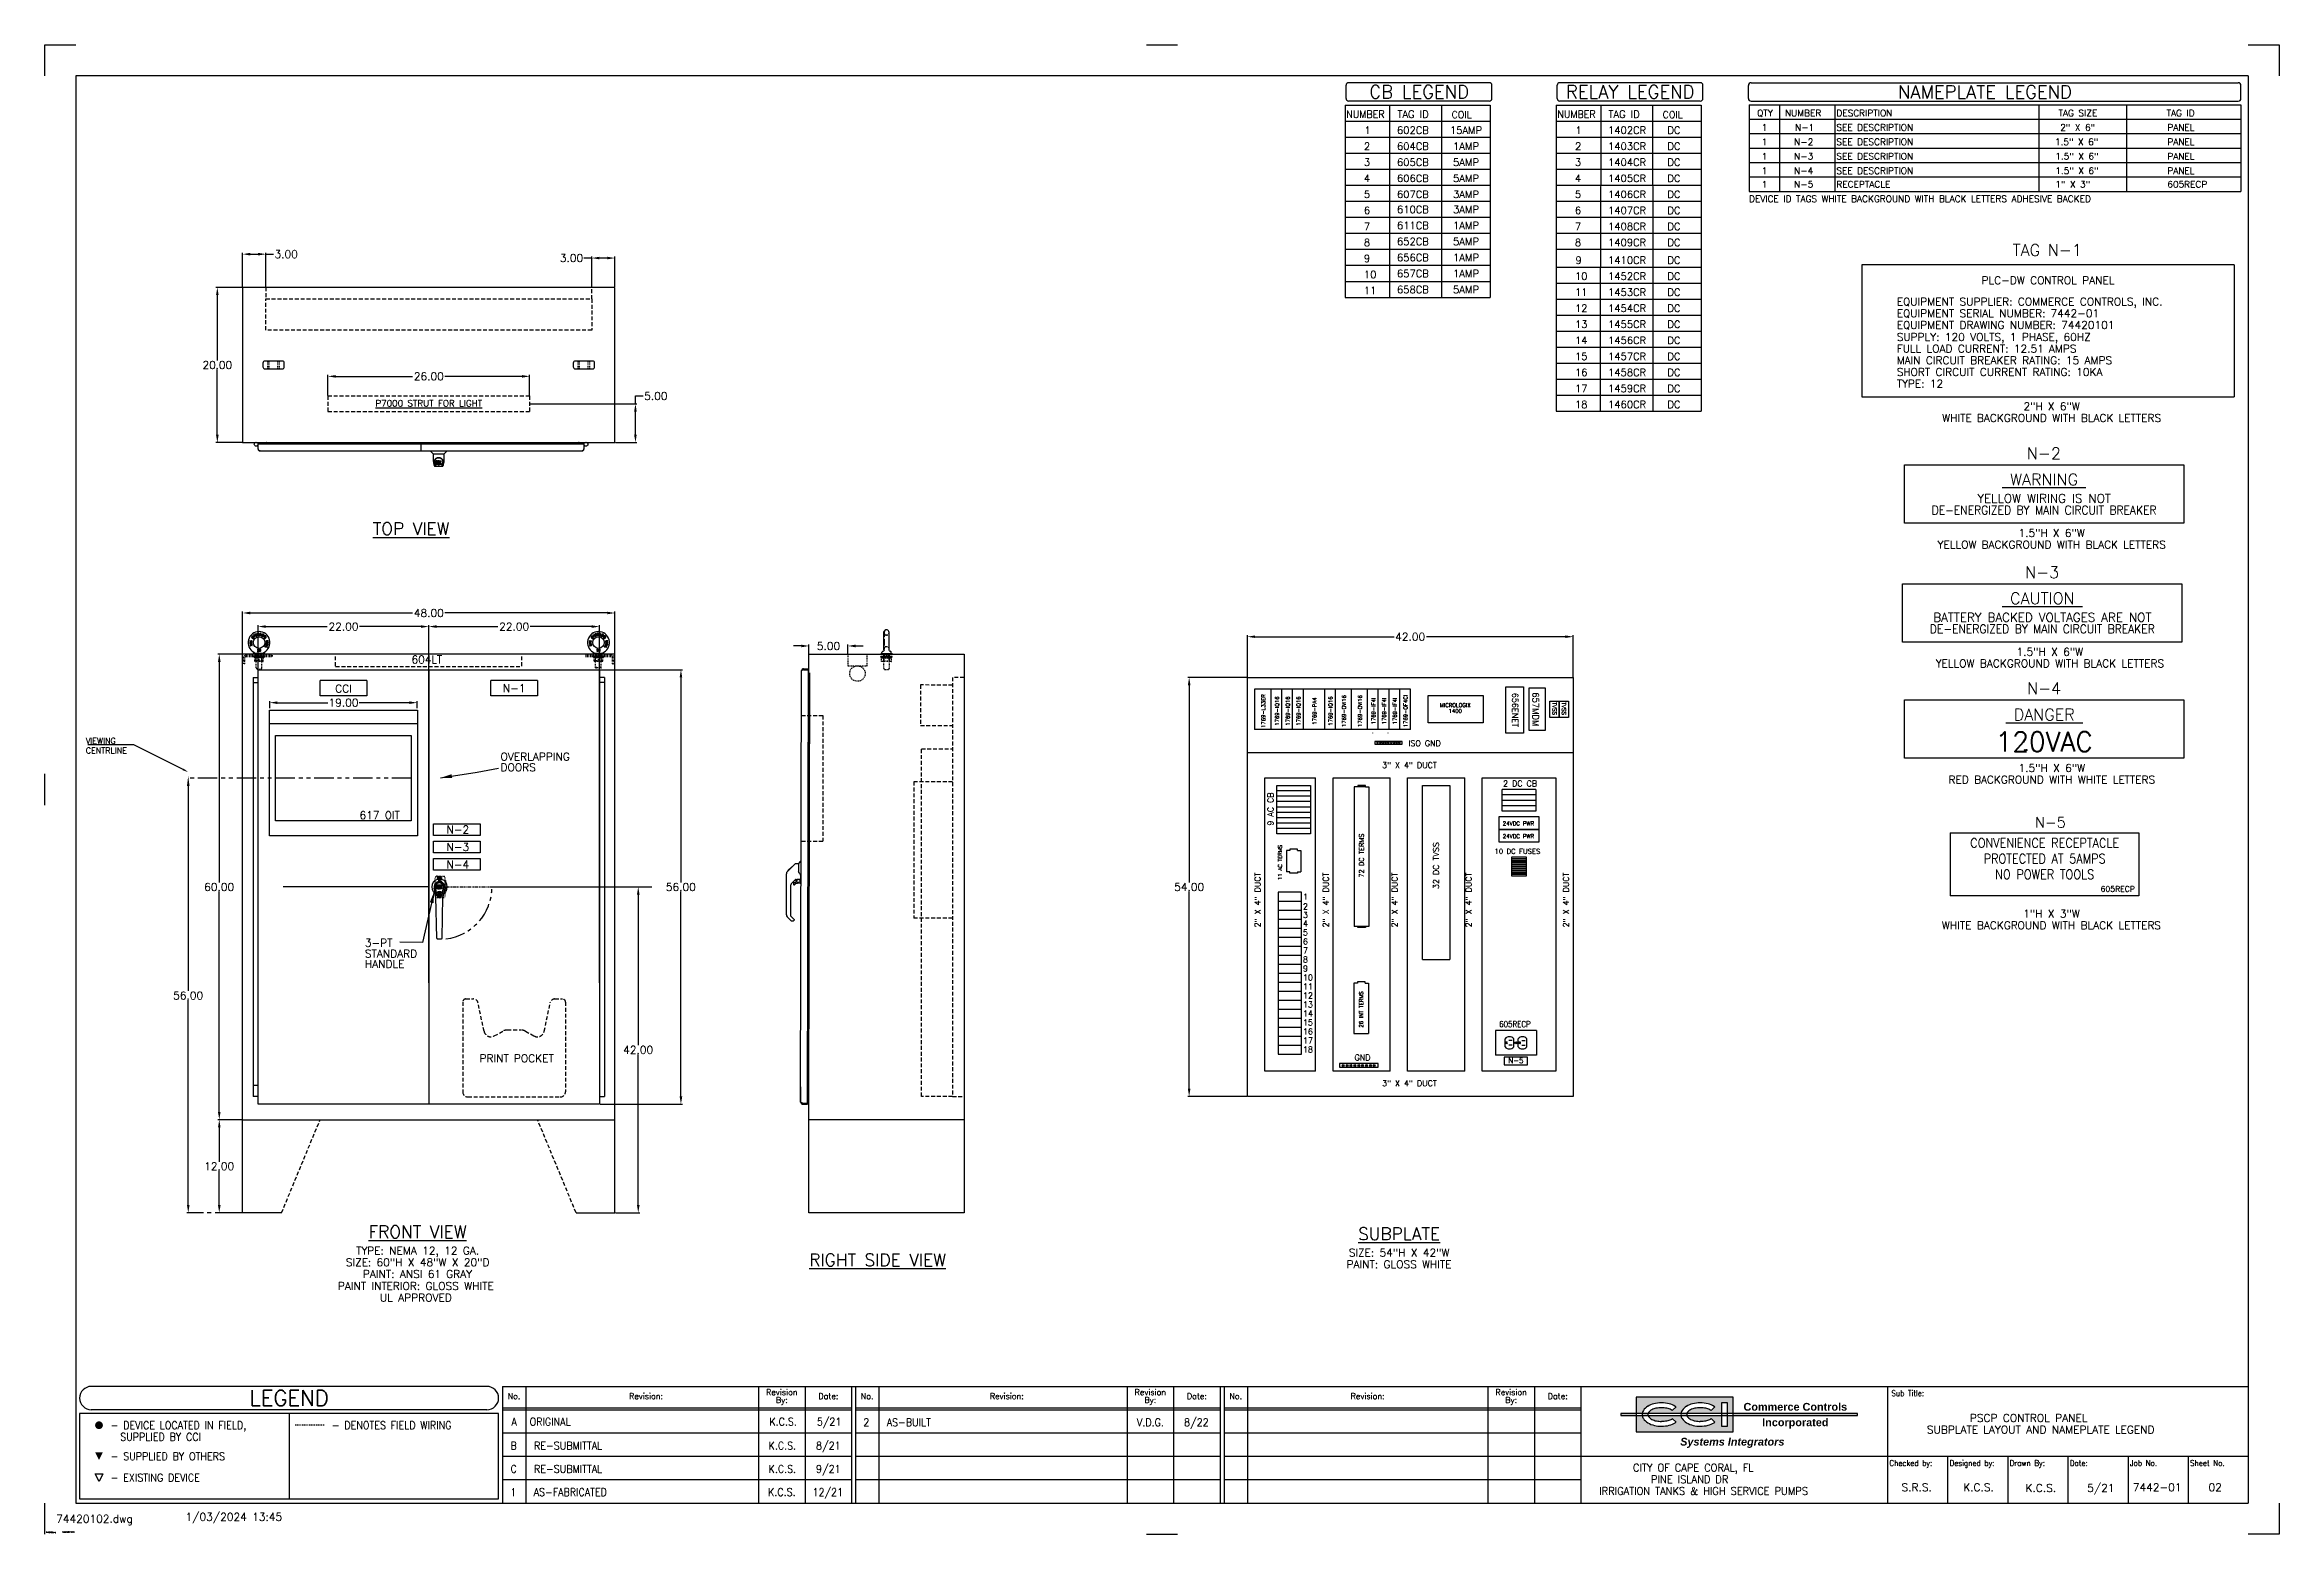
# Model space of a CAD drawing. Extents: x 0 to 288, y 0 to 192.
import ezdxf
from ezdxf import colors
from ezdxf.entities.mleader import LeaderData, LeaderLine
from ezdxf.enums import TextEntityAlignment as Align
from ezdxf.math import Vec2, Vec3

# ---------------------------------------------------------------- set-up
doc = ezdxf.new("R2010")
doc.units = 0
doc.header["$MEASUREMENT"] = 0
for name, pattern in [('DASH', [0.1875, 0.125, -0.0625]), ('HIDDEN', [0.2, 0.1, -0.1]), ('HIDDEN2', [0.1875, 0.125, -0.0625]), ('HIDDENX2', [0.75, 0.5, -0.25]), ('PHANTOM', [0.8, 0.45, -0.05, 0.1, -0.05, 0.1, -0.05]), ('PHANTOMX2', [5, 2.5, -0.5, 0.5, -0.5, 0.5, -0.5])]:
    doc.linetypes.add(name, pattern=pattern)
doc.layers.get('0').update_dxf_attribs({"linetype": 'CONTINUOUS'})
doc.layers.get('DEFPOINTS').update_dxf_attribs({"linetype": 'CONTINUOUS'})
for name, color, linetype in [('06___PRT_ALL_SURFS', 7, 'CONTINUOUS'), ('AVAIL_DOOR_SPACE', 7, 'CONTINUOUS'), ('BORDER', 2, 'CONTINUOUS'), ('DEFAULT_2', 8, 'HIDDEN'), ('dim', 3, 'CONTINUOUS'), ('DUCT', 40, 'CONTINUOUS'), ('EQUIPMENT', 5, 'CONTINUOUS'), ('PANEL', 9, 'CONTINUOUS'), ('Subplate', 1, 'CONTINUOUS'), ('TEXT', 1, 'CONTINUOUS'), ('TEXT SS', 7, 'CONTINUOUS')]:
    doc.layers.add(name, color=color, linetype=linetype)
doc.styles.add('arial', font='arialbd.ttf')
doc.styles.add('arialitalic', font='arialbi.ttf')
doc.styles.add('ROMANS', font='ROMANS.shx')
doc.styles.get("Standard").update_dxf_attribs({"font": 'SIMPLEX'})
doc.dimstyles.get("Standard").update_dxf_attribs({"dimscale": 0, "dimtxt": 0.125, "dimasz": 0.1875, "dimexe": 0.187, "dimexo": 0.0625, "dimgap": 0.09, "dimtad": 0, "dimtih": 1, "dimtoh": 1, "dimlfac": 4, "dimzin": 0, "dimdsep": 46, "dimtxsty": 'ROMANS', "dimcen": 0, "dimclrd": 256, "dimclre": 256, "dimadec": 0, "dimazin": 0, "dimtfac": 1, "dimtofl": 0, "dimtmove": 0, "dimatfit": 3, "dimfxl": 0, "dimtolj": 1, "dimtzin": 0, "dimarcsym": 0})

msp = doc.modelspace()

# ---------------------------------------------------------------- texts
at = {"style": 'ROMANS'}
for s, height, p in [('CB LEGEND', 1.6923, (177.14, 185.93)), ('RELAY LEGEND', 1.69231, (204.34, 185.93)), ('NAMEPLATE LEGEND', 1.69231, (250.058, 185.911))]:
    msp.add_text(s, height=height, dxfattribs=at).set_placement(p, align=Align.MIDDLE)
at = {"color": 7, "style": 'ROMANS', "width": 0.95}
for s, p in [('NUMBER', (167.75, 182.573)), ('COIL', (181.32, 182.51)), ('NUMBER', (194.95, 182.573)), ('COIL', (208.52, 182.51))]:
    msp.add_text(s, height=0.9402, dxfattribs=at).set_placement(p)
at = {"color": 7, "style": 'ROMANS'}
for s, height, p in [('TAG ID', 0.9402, (174.338, 182.569)), ('602CB', 0.9402, (174.288, 180.503)), ('TAG ID', 0.9402, (201.538, 182.569)), ('1402CR', 0.9402, (201.488, 180.503)), ('DC', 0.9402, (209.134, 180.503)), ('QTY', 0.8462, (220.705, 182.767)), ('1', 0.846, (221.293, 180.9)), ('NUMBER', 0.8462, (224.291, 182.767)), ('N-1', 0.8462, (225.59, 180.9)), ('SEE DESCRIPTION', 0.84615, (230.915, 180.908)), ('DESCRIPTION', 0.84615, (230.915, 182.767)), ('TAG SIZE', 0.8462, (259.533, 182.767)), ('2" X 6"', 0.8462, (259.765, 180.908)), ('TAG ID', 0.8462, (273.469, 182.767)), ('PANEL', 0.8462, (273.566, 180.908)), ('2', 0.94, (170.031, 178.437)), ('1', 0.94, (170.082, 180.495)), ('604CB', 0.9402, (174.288, 178.437)), ('2', 0.94, (197.231, 178.437)), ('1', 0.94, (197.282, 180.495)), ('1403CR', 0.9402, (201.488, 178.437)), ('DC', 0.9402, (209.134, 178.437)), ('1', 0.846, (221.293, 179.041)), ('N-2', 0.8462, (225.477, 179.048)), ('SEE DESCRIPTION', 0.84615, (230.915, 179.048)), ('1.5" X 6"', 0.8462, (259.086, 179.052)), ('PANEL', 0.8462, (273.566, 179.048)), ('3', 0.94, (170.018, 176.371)), ('605CB', 0.9402, (174.288, 176.371)), ('3', 0.94, (197.219, 176.371)), ('1404CR', 0.9402, (201.488, 176.371)), ('DC', 0.9402, (209.134, 176.371)), ('1', 0.846, (221.293, 177.181)), ('1', 0.846, (221.293, 175.322)), ('N-3', 0.8462, (225.473, 177.189)), ('N-4', 0.8462, (225.473, 175.33)), ('SEE DESCRIPTION', 0.84615, (230.915, 177.189)), ('SEE DESCRIPTION', 0.84615, (230.915, 175.33)), ('1.5" X 6"', 0.8462, (259.124, 177.192)), ('1.5" X 6"', 0.8462, (259.124, 175.333)), ('PANEL', 0.8462, (273.566, 177.189)), ('PANEL', 0.8462, (273.566, 175.33)), ('4', 0.94, (170.018, 174.306)), ('5', 0.94, (170.018, 172.24)), ('606CB', 0.9402, (174.288, 174.306)), ('607CB', 0.9402, (174.288, 172.24)), ('4', 0.94, (197.219, 174.306)), ('5', 0.94, (197.219, 172.24)), ('1405CR', 0.9402, (201.488, 174.306)), ('1406CR', 0.9402, (201.488, 172.24)), ('DC', 0.9402, (209.134, 174.306)), ('DC', 0.9402, (209.134, 172.24)), ('1', 0.846, (221.293, 173.572)), ('N-5', 0.8462, (225.473, 173.58)), ('RECEPTACLE', 0.8462, (230.915, 173.58)), ('1" X 3"', 0.8462, (259.124, 173.583)), ('605RECP', 0.8462, (273.566, 173.58)), ('6', 0.94, (170.018, 170.174)), ('610CB', 0.9402, (174.288, 170.292)), ('6', 0.94, (197.219, 170.174)), ('1407CR', 0.9402, (201.488, 170.174)), ('DC', 0.9402, (209.134, 170.174)), ('7', 0.94, (170.018, 168.108)), ('611CB', 0.9402, (174.288, 168.226)), ('652CB', 0.9402, (174.288, 166.16)), ('7', 0.94, (197.219, 168.108)), ('1408CR', 0.9402, (201.488, 168.108)), ('DC', 0.9402, (209.134, 168.108)), ('8', 0.94, (170.018, 166.042)), ('9', 0.94, (170.018, 163.976)), ('656CB', 0.9402, (174.288, 164.094)), ('8', 0.94, (197.219, 166.042)), ('9', 0.94, (197.282, 163.745)), ('1409CR', 0.9402, (201.488, 166.042)), ('1410CR', 0.9402, (201.488, 163.753)), ('DC', 0.9402, (209.134, 166.042)), ('DC', 0.9402, (209.134, 163.753)), ('10', 0.9402, (170.018, 161.91)), ('657CB', 0.9402, (174.288, 162.029)), ('10', 0.9402, (197.219, 161.687)), ('1452CR', 0.9402, (201.488, 161.687)), ('DC', 0.9402, (209.134, 161.687)), ('11', 0.9402, (170.018, 159.844)), ('658CB', 0.9402, (174.288, 159.963)), ('11', 0.9402, (197.219, 159.621)), ('12', 0.9402, (197.219, 157.556)), ('1453CR', 0.9402, (201.488, 159.621)), ('1454CR', 0.9402, (201.488, 157.556)), ('DC', 0.9402, (209.134, 159.621)), ('DC', 0.9402, (209.134, 157.556)), ('13', 0.9402, (197.219, 155.49)), ('1455CR', 0.9402, (201.488, 155.49)), ('DC', 0.9402, (209.134, 155.49)), ('14', 0.9402, (197.219, 153.424)), ('1456CR', 0.9402, (201.488, 153.424)), ('DC', 0.9402, (209.134, 153.424)), ('15', 0.9402, (197.219, 151.358)), ('16', 0.9402, (197.219, 149.292)), ('1457CR', 0.9402, (201.488, 151.358)), ('1458CR', 0.9402, (201.488, 149.292)), ('DC', 0.9402, (209.134, 151.358)), ('DC', 0.9402, (209.134, 149.292)), ('17', 0.9402, (197.219, 147.226)), ('1459CR', 0.9402, (201.488, 147.226)), ('DC', 0.9402, (209.134, 147.226)), ('18', 0.9402, (197.219, 145.16)), ('1460CR', 0.9402, (201.488, 145.16)), ('DC', 0.9402, (209.134, 145.16))]:
    msp.add_text(s, height=height, dxfattribs=at).set_placement(p)
for s, p in [('15AMP', (183.184, 180.503)), ('1AMP', (183.184, 178.437)), ('5AMP', (183.184, 176.371)), ('5AMP', (183.184, 174.306)), ('3AMP', (183.184, 172.24)), ('3AMP', (183.184, 170.292)), ('5AMP', (183.184, 166.16)), ('1AMP', (183.184, 168.226)), ('1AMP', (183.184, 164.094)), ('1AMP', (183.184, 162.029)), ('5AMP', (183.184, 159.963))]:
    msp.add_text(s, height=0.9402, dxfattribs=at).set_placement(p, align=Align.CENTER)
at = {"linetype": 'Continuous', "style": 'ROMANS'}
for s, height, p in [('DEVICE ID TAGS WHITE BACKGROUND WITH BLACK LETTERS ADHESIVE BACKED', 0.84615, (219.653, 171.712)), ('2', 0.75, (162.166, 80.552)), ('1', 0.75, (162.166, 81.802)), ('3', 0.75, (162.166, 79.452)), ('4', 0.75, (162.166, 78.352)), ('5', 0.75, (162.166, 77.192)), ('7', 0.75, (162.166, 74.872)), ('6', 0.75, (162.166, 76.032)), ('8', 0.75, (162.166, 73.712)), ('9', 0.75, (162.166, 72.552)), ('10', 0.75, (162.166, 71.392)), ('11', 0.75, (162.166, 70.232)), ('12', 0.75, (162.166, 69.072)), ('13', 0.75, (162.166, 67.912)), ('14', 0.75, (162.166, 66.752)), ('15', 0.75, (162.166, 65.592)), ('16', 0.75, (162.166, 64.432)), ('17', 0.75, (162.166, 63.272)), ('18', 0.75, (162.166, 62.112))]:
    msp.add_text(s, height=height, dxfattribs=at).set_placement(p)
at = {"color": 4, "style": 'ROMANS'}
msp.add_text('TAG N-1', height=1.5, dxfattribs=at).set_placement((258.09, 164.769), align=Align.CENTER)
at = {"style": 'ROMANS'}
for s, height, p in [('%%UP7000 STRUT FOR LIGHT', 0.825, (49.5, 145.368)), ('WHITE BACKGROUND WITH BLACK LETTERS', 1, (258.66, 143.394)), ('2"H X 6"W', 1, (258.66, 144.894)), ('N-2', 1.5, (257.66, 138.567)), ('%%U WARNING %%U', 1.5, (257.684, 135.206)), ('YELLOW WIRING IS NOT', 1.125, (257.684, 132.956)), ('YELLOW BACKGROUND WITH BLACK LETTERS', 1, (258.66, 127.067)), ('1.5"H X 6"W', 1, (258.66, 128.567)), ('N-3', 1.5, (257.434, 123.242)), ('%%U CAUTION %%U', 1.5, (257.458, 119.881)), ('BATTERY BACKED VOLTAGES ARE NOT', 1.125, (257.458, 117.631)), ('YELLOW BACKGROUND WITH BLACK LETTERS', 1, (258.434, 111.742)), ('1.5"H X 6"W', 1, (258.434, 113.242)), ('N-4', 1.5, (257.684, 108.273)), ('MICROLOGIX', 0.5, (181.789, 106.62)), ('1400', 0.5, (181.789, 105.87)), ('%%U DANGER %%U', 1.5, (257.708, 104.913)), ('ISO GND', 0.75, (177.845, 101.576)), ('120VAC', 2.5, (257.708, 100.913)), ('3" X 4" DUCT', 0.75, (175.895, 98.761)), ('1.5"H X 6"W', 1, (258.684, 98.273)), ('2 DC CB', 0.75, (190.145, 96.393)), ('RED BACKGROUND WITH WHITE LETTERS', 1, (258.684, 96.773)), (' N-5', 1.3522, (258.041, 91.092)), ('24VDC PWR', 0.5189, (189.939, 91.363)), ('24VDC PWR', 0.5189, (189.939, 89.713)), ('10 DC FUSES', 0.64604, (189.81, 87.707)), ('WHITE BACKGROUND WITH BLACK LETTERS', 1, (258.629, 77.995)), ('1"H X 3"W', 1, (258.629, 79.495)), ('GND', 0.75, (169.845, 61.075)), ('3" X 4" DUCT', 0.75, (175.895, 57.761))]:
    msp.add_text(s, height=height, dxfattribs=at).set_placement(p, align=Align.CENTER)
at = {"style": 'ROMANS', "width": 0.9}
for s, height, p in [('DE-ENERGIZED BY MAIN CIRCUIT BREAKER', 1.125, (257.684, 131.456)), ('DE-ENERGIZED BY MAIN CIRCUIT BREAKER', 1.125, (257.458, 116.131)), ('A', 1, (60.5, 14.006)), ('K.C.S.', 1, (95.165, 14.006)), ('5/21', 1, (101.1, 14.006)), ('2', 0.998, (105.899, 13.935)), ('V.D.G.', 0.9983, (142.506, 13.935)), ('8/22', 0.9983, (148.431, 13.935)), ('B', 0.999, (60.44, 10.933)), ('K.C.S.', 0.999, (95.072, 10.933)), ('8/21', 0.999, (101, 10.933)), ('C', 0.999, (60.44, 7.933)), ('K.C.S.', 0.999, (95.072, 7.933)), ('9/21', 0.999, (101, 7.933))]:
    msp.add_text(s, height=height, dxfattribs=at).set_placement(p, align=Align.CENTER)
at = {"color": 0, "style": 'ROMANS'}
for s, height, p in [('%%uTOP VIEW', 1.6, (47.22, 128.82)), ('PRINT POCKET', 1, (60.827, 60.846)), ('%%UFRONT VIEW', 1.6, (48.054, 38.186)), ('%%USUBPLATE', 1.6, (174.554, 37.936)), ('SIZE: 60"H X 48"W X 20"D', 1, (48.054, 34.556)), ('TYPE: NEMA 12, 12 GA.', 1, (48.054, 36.056)), ('%%uRIGHT SIDE VIEW', 1.6, (107.344, 34.57)), ('PAINT: GLOSS WHITE', 1, (174.554, 34.306)), ('SIZE: 54"H X 42"W', 1, (174.554, 35.806)), ('PAINT INTERIOR: GLOSS WHITE', 1, (47.824, 31.5)), ('PAINT: ANSI 61 GRAY', 1, (48.054, 33.056)), ('UL APPROVED', 1, (47.824, 30)), ('LEGEND', 2, (31.5, 16.562))]:
    msp.add_text(s, height=height, dxfattribs=at).set_placement(p, align=Align.CENTER)
at = {"style": 'ROMANS'}
msp.add_text('604LT', height=1, dxfattribs=at).set_placement((47.26, 112.252))
at = {"color": 0, "linetype": 'Continuous', "style": 'ROMANS'}
for s, p in [('CCI', (38.502, 109.002)), ('N-1', (60.502, 109.064)), ('N-2', (53.245, 90.839)), ('N-3', (53.245, 88.589)), ('N-4', (53.245, 86.332))]:
    msp.add_text(s, height=1, dxfattribs=at).set_placement(p, align=Align.MIDDLE)
at = {"style": 'ROMANS'}
for s, height, rotation, p in [('1769-L33ER', 0.5, 90, (157.304, 106.107)), ('1769-IQ16', 0.5, 90, (159.079, 106.107)), ('1769-IQ16', 0.5, 90, (160.459, 106.107)), ('1769-IQ16', 0.5, 90, (161.839, 106.107)), ('1769-PA4', 0.5, 90, (163.909, 106.107)), ('1769-IQ16', 0.5, 90, (165.979, 106.107)), ('1769-OW16', 0.5, 90, (167.704, 106.107)), ('1769-OW16', 0.5, 90, (169.774, 106.107)), ('1769-IF4I', 0.5, 90, (171.499, 106.107)), ('1769-IF4I', 0.5, 90, (172.879, 106.107)), ('1769-IF4I', 0.5, 90, (174.259, 106.107)), ('1769-OF4CI', 0.5, 90, (175.639, 106.107)), ('656ENET', 0.7604, 270, (189.129, 106.246)), ('657MDM', 0.7935, 270, (191.767, 106.337)), ('TVSS', 0.5189, 270, (194.343, 106.423)), ('TVSS', 0.5189, 270, (195.543, 106.423)), ('9 AC CB', 0.75, 90, (158.357, 93.48)), ('72 DC TERMS', 0.61714, 90, (170.018, 87.477)), ('11 AC TERMS', 0.5, 90, (159.461, 86.586)), ('32 DC TVSS', 0.75, 90, (179.687, 86.197)), ('2" X 4" DUCT', 0.75, 90, (156.694, 81.764)), ('2" X 4" DUCT', 0.75, 90, (165.484, 81.764)), ('2" X 4" DUCT', 0.75, 90, (174.354, 81.764)), ('2" X 4" DUCT', 0.75, 90, (183.894, 81.764)), ('2" X 4" DUCT', 0.75, 90, (196.444, 81.764)), ('26 INT TERMS', 0.5, 90, (169.916, 67.649))]:
    msp.add_text(s, height=height, rotation=rotation, dxfattribs=at).set_placement(p, align=Align.CENTER)
at = {"color": 0, "style": 'ROMANS'}
for s, p in [('OVERLAPPING', (58.764, 99.737)), ('DOORS', (58.764, 98.353)), ('617 OIT', (40.56, 92.19)), ('3-PT', (41.264, 75.737)), ('STANDARD', (41.264, 74.353)), ('HANDLE', (41.264, 73.009))]:
    msp.add_text(s, height=1, dxfattribs=at).set_placement(p)
at = {"color": 0, "linetype": 'Continuous', "style": 'ROMANS', "width": 0.85}
msp.add_text('605RECP', height=0.7858, dxfattribs=at).set_placement((187.455, 65.368))
at = {"linetype": 'Continuous', "style": 'ROMANS'}
msp.add_text('N-5', height=0.6685, dxfattribs=at).set_placement((189.62, 60.732), align=Align.CENTER)
at = {"color": 2, "style": 'ROMANS'}
for s, p in [('No.', (60.5, 17.812)), ('Revision:', (77.5, 17.812)), ('Revision', (95, 18.312)), ('By:', (95, 17.312)), ('Date:', (101, 17.812)), ('No.', (106, 17.812)), ('Revision:', (124, 17.812)), ('Revision', (142.5, 18.312)), ('By:', (142.5, 17.312)), ('Date:', (148.5, 17.812)), ('No.', (153.5, 17.812)), ('Revision:', (170.5, 17.812)), ('Revision', (189, 18.312)), ('By:', (189, 17.312)), ('Date:', (195, 17.812))]:
    msp.add_text(s, height=0.75, dxfattribs=at).set_placement(p, align=Align.MIDDLE_CENTER)
at = {"color": 2, "style": 'ROMANS', "width": 0.9}
for s, p in [('Sub Title:', (238, 17.812)), ('Checked by:', (237.75, 8.812)), ('Designed by:', (245.5, 8.812)), ('Drawn By:', (253.25, 8.812)), ('Date:', (261, 8.812)), ('Job No.', (268.75, 8.812)), ('Sheet No.', (276.5, 8.812))]:
    msp.add_text(s, height=0.75, dxfattribs=at).set_placement(p)
at = {"style": 'ROMANS', "width": 0.9}
for s, height, p in [('- DEVICE LOCATED IN FIELD,', 1, (8.5, 13.562)), ('- DENOTES FIELD WIRING', 1, (37, 13.562)), ('ORIGINAL', 1, (62.5, 14.006)), ('AS-BUILT', 0.9983, (108.524, 13.935)), ('  SUPPLIED BY CCI', 1, (8.5, 12.062)), ('RE-SUBMITTAL', 0.99901, (63.067, 10.933)), ('- SUPPLIED BY OTHERS', 1, (8.5, 9.562)), ('RE-SUBMITTAL', 0.99901, (63.067, 7.933)), ('- EXISTING DEVICE', 1, (8.5, 6.812))]:
    msp.add_text(s, height=height, dxfattribs=at).set_placement(p)
at = {"linetype": 'Continuous', "insert": (239.808, 15.499), "char_height": 1, "attachment_point": 1, "line_spacing_factor": 0.9, "style": 'ROMANS'}
msp.add_mtext_dynamic_manual_height_columns('{\\W6.07159;  }PSCP CONTROL PANEL\\P{\\W4.024126; }SUBPLATE LAYOUT AND NAMEPLATE LEGEND', width=41.33397, gutter_width=5, heights=[4.024], dxfattribs=at)
at = {"color": 0, "linetype": 'Continuous', "insert": (196.966, 9.083), "char_height": 1, "attachment_point": 1, "line_spacing_factor": 0.8976, "style": 'ROMANS'}
msp.add_mtext_dynamic_manual_height_columns('{\\W5.64271;  \\W0.93;CITY OF CAPE CORAL, FL\\P\\W7.33664;  \\W0.93;PINE ISLAND DR\\P{\\W4.930419; }IRRIGATION TANKS & HIGH SERVICE PUMPS}', width=40.55084, gutter_width=5, heights=[6.367], dxfattribs=at)
at = {"layer": 'BORDER', "color": 4, "style": 'ROMANS'}
for s, p in [('S.R.S.', (241.25, 5.562)), ('K.C.S.', (249.25, 5.562)), ('K.C.S.', (257.263, 5.468)), ('5/21', (264.989, 5.468)), ('7442-01', (272.25, 5.562)), ('02', (279.75, 5.562))]:
    msp.add_text(s, height=1, dxfattribs=at).set_placement(p, align=Align.CENTER)
at = {"layer": 'dim', "linetype": 'PHANTOMX2', "insert": (18.5, 69.442), "char_height": 1, "attachment_point": 5, "style": 'ROMANS'}
msp.add_mtext('\\A1;56.00', dxfattribs=at)
at = {"layer": 'EQUIPMENT', "color": 4, "style": 'ROMANS'}
msp.add_text('PLC-DW CONTROL PANEL', height=1, dxfattribs=at).set_placement((258.188, 161.125), align=Align.CENTER)
for s, p in [('EQUIPMENT SUPPLIER: COMMERCE CONTROLS, INC.', (238.688, 158.375)), ('EQUIPMENT SERIAL NUMBER: 7442-01', (238.688, 156.875)), ('EQUIPMENT DRAWING NUMBER: 74420101', (238.688, 155.375)), ('SUPPLY: 120 VOLTS, 1 PHASE, 60HZ', (238.688, 153.813)), ('FULL LOAD CURRENT: 12.51 AMPS ', (238.688, 152.313)), ('SHORT CIRCUIT CURRENT RATING: 10KA', (238.688, 149.313)), ('MAIN CIRCUIT BREAKER RATING: 15 AMPS', (238.688, 150.813)), ('TYPE: 12', (238.688, 147.813))]:
    msp.add_text(s, height=1, dxfattribs=at).set_placement(p)
at = {"layer": 'TEXT', "style": 'ROMANS', "width": 0.875}
for s, p in [('CONVENIENCE RECEPTACLE', (257.76, 89.112)), ('PROTECTED AT 5AMPS', (257.76, 87.087)), ('NO POWER TOOLS', (257.76, 85.061))]:
    msp.add_text(s, height=1.21531, dxfattribs=at).set_placement(p, align=Align.MIDDLE)
at = {"layer": 'TEXT', "style": 'ROMANS'}
msp.add_text('605RECP', height=0.7292, dxfattribs=at).set_placement((269.397, 82.822), align=Align.RIGHT)
at = {"layer": 'TEXT SS', "style": 'ROMANS'}
msp.add_text('XXSS', height=0.12, dxfattribs=at).set_placement((255.521, 101.039), align=Align.RIGHT)

# ---------------------------------------------------------------- blocks, each defined once
blk = doc.blocks.new('FCIRLEG')
at = {"color": 5, "const_width": 0.0625}
blk.add_lwpolyline([(-0.03125, 0, 1), (0.03125, 0, 1)], format="xyb", close=True, dxfattribs=at)
blk = doc.blocks.new('FTRIULEG')
at = {"color": 5}
blk.add_solid([(0, 0.125), (0, 0.125), (-0.0625, 0), (0.0625, 0)], dxfattribs=at)
blk = doc.blocks.new('CCILOGO3')
h = blk.add_hatch(color=256)
h.paths.add_polyline_path([(25.922, 2.094, -0.060974), (26.047, 2.109, -0.060974), (26.172, 2.094, -0.074343), (26.268, 2.054, -0.016679), (26.281, 2.046), (26.221, 1.988, 0.036094), (26.202, 1.999, 0.064948), (26.135, 2.022, 0.051099), (26.047, 2.031, 0.051099), (25.958, 2.022, 0.064948), (25.892, 1.999, 0.104203), (25.841, 1.959, 0.105248), (25.83, 1.937), (26.36, 1.937, -0.117879), (26.38, 1.988, -0.106943), (26.451, 2.054, -0.074343), (26.547, 2.094, -0.060974), (26.672, 2.109, -0.060974), (26.797, 2.094, -0.074343), (26.893, 2.054, -0.016679), (26.906, 2.046), (26.846, 1.988, 0.036094), (26.827, 1.999, 0.064948), (26.76, 2.022, 0.051099), (26.672, 2.031, 0.051099), (26.583, 2.022, 0.064948), (26.517, 1.999, 0.104203), (26.466, 1.959, 0.105248), (26.455, 1.937), (27.016, 1.937), (27.016, 2.109), (27.109, 2.109), (27.109, 1.937), (27.203, 1.937), (27.203, 2.203), (25.641, 2.203), (25.641, 1.937), (25.735, 1.937, -0.117879), (25.755, 1.988, -0.106943), (25.826, 2.054, -0.074343)])
h.paths.add_polyline_path([(25.826, 1.789, -0.106943), (25.755, 1.856, -0.117879), (25.735, 1.906), (25.641, 1.906), (25.641, 1.641), (27.203, 1.641), (27.203, 1.906), (27.109, 1.906), (27.109, 1.734), (27.016, 1.734), (27.016, 1.906), (26.455, 1.906, 0.105248), (26.466, 1.885, 0.104203), (26.517, 1.845, 0.064948), (26.592, 1.819, 0.063643), (26.672, 1.812, 0.051099), (26.76, 1.822, 0.064948), (26.827, 1.845, 0.036094), (26.846, 1.856), (26.906, 1.798, -0.016679), (26.893, 1.789, -0.074343), (26.797, 1.75, -0.060974), (26.672, 1.734, -0.074995), (26.558, 1.745, -0.074343), (26.451, 1.789, -0.106943), (26.38, 1.856, -0.117879), (26.36, 1.906), (25.83, 1.906, 0.105248), (25.841, 1.885, 0.104203), (25.892, 1.845, 0.064948), (25.967, 1.819, 0.063643), (26.047, 1.812, 0.051099), (26.135, 1.822, 0.064948), (26.202, 1.845, 0.036094), (26.221, 1.856), (26.281, 1.798, -0.016679), (26.268, 1.789, -0.074343), (26.172, 1.75, -0.060974), (26.047, 1.734, -0.074995), (25.933, 1.745, -0.074343)])
h.paths.add_polyline_path([(25.641, 1.906), (25.641, 1.937), (25.391, 1.937), (25.391, 1.906)])
h.paths.add_polyline_path([(25.83, 1.906, -0.068202), (25.828, 1.922, -0.068202), (25.83, 1.937), (25.735, 1.937, 0.033731), (25.734, 1.922, 0.033731), (25.735, 1.906)])
h.paths.add_polyline_path([(26.455, 1.906, -0.068202), (26.453, 1.922, -0.068202), (26.455, 1.937), (26.36, 1.937, 0.033731), (26.359, 1.922, 0.033731), (26.36, 1.906)])
h.paths.add_polyline_path([(27.109, 1.906), (27.109, 1.937), (27.016, 1.937), (27.016, 1.906)])
h.paths.add_polyline_path([(29.203, 1.906), (29.203, 1.937), (27.203, 1.937), (27.203, 1.906)])
for p, q in [((27.203, 2.203), (25.641, 2.203)), ((25.641, 2.203), (25.641, 1.641)), ((27.203, 1.641), (27.203, 2.203)), ((29.203, 1.937), (25.391, 1.937)), ((25.391, 1.937), (25.391, 1.906)), ((25.391, 1.906), (29.203, 1.906)), ((26.221, 1.988), (26.281, 2.046)), ((26.221, 1.856), (26.281, 1.798)), ((26.846, 1.988), (26.906, 2.046)), ((26.846, 1.856), (26.906, 1.798)), ((27.109, 2.109), (27.016, 2.109)), ((27.016, 2.109), (27.016, 1.734)), ((27.109, 1.734), (27.109, 2.109)), ((29.203, 1.906), (29.203, 1.937)), ((25.641, 1.641), (27.203, 1.641)), ((27.016, 1.734), (27.109, 1.734))]:
    blk.add_line(p, q)
for centre, radius, start, end in [((25.851, 1.922), 0.116, 145.3805, 180), ((25.851, 1.922), 0.116, 180, 214.6195), ((25.944, 1.857), 0.23, 120.9638, 145.3805), ((25.944, 1.987), 0.23, 214.6195, 239.0362), ((26.006, 1.754), 0.35, 103.9568, 120.9638), ((25.886, 1.922), 0.0581, 140.3607, 180), ((25.886, 1.922), 0.0581, 180, 219.6393), ((25.962, 1.859), 0.157, 116.5651, 140.3607), ((25.962, 1.985), 0.157, 219.6393, 243.4349), ((26.013, 1.757), 0.271, 101.7009, 116.5651), ((26.028, 2.117), 0.305, 243.4349, 258.2991), ((26.047, 1.59), 0.519, 90, 103.9568), ((26.047, 1.595), 0.436, 90, 101.7009), ((26.031, 2.129), 0.317, 258.2991, 272.8654), ((26.047, 1.59), 0.519, 76.0432, 90), ((26.047, 1.595), 0.436, 78.2991, 90), ((26.047, 2.249), 0.436, 270, 281.7009), ((26.08, 1.757), 0.271, 63.4349, 78.2991), ((26.08, 2.087), 0.271, 281.7009, 296.5651), ((26.088, 1.754), 0.35, 59.0362, 76.0432), ((26.131, 1.859), 0.157, 55.1664, 63.4349), ((26.131, 1.985), 0.157, 296.5651, 304.8336), ((26.149, 1.857), 0.23, 55.214, 59.0362), ((26.476, 1.922), 0.116, 145.3805, 180), ((26.476, 1.922), 0.116, 180, 214.6195), ((26.569, 1.857), 0.23, 120.9638, 145.3805), ((26.569, 1.987), 0.23, 214.6195, 239.0362), ((26.631, 1.754), 0.35, 103.9568, 120.9638), ((26.511, 1.922), 0.0581, 140.3607, 180), ((26.511, 1.922), 0.0581, 180, 219.6393), ((26.587, 1.859), 0.157, 116.5651, 140.3607), ((26.587, 1.985), 0.157, 219.6393, 243.4349), ((26.638, 1.757), 0.271, 101.7009, 116.5651), ((26.653, 2.117), 0.305, 243.4349, 258.2991), ((26.672, 1.59), 0.519, 90, 103.9568), ((26.672, 1.595), 0.436, 90, 101.7009), ((26.656, 2.129), 0.317, 258.2991, 272.8654), ((26.672, 1.59), 0.519, 76.0432, 90), ((26.672, 1.595), 0.436, 78.2991, 90), ((26.672, 2.249), 0.436, 270, 281.7009), ((26.705, 1.757), 0.271, 63.4349, 78.2991), ((26.705, 2.087), 0.271, 281.7009, 296.5651), ((26.713, 1.754), 0.35, 59.0362, 76.0432), ((26.756, 1.859), 0.157, 55.1664, 63.4349), ((26.756, 1.985), 0.157, 296.5651, 304.8336), ((26.774, 1.857), 0.23, 55.214, 59.0362), ((26.027, 2.125), 0.391, 239.0362, 256.0432), ((26.025, 2.118), 0.384, 256.0432, 273.1986), ((26.047, 2.253), 0.519, 270, 283.9568), ((26.088, 2.09), 0.35, 283.9568, 300.9638), ((26.149, 1.987), 0.23, 300.9638, 304.786), ((26.652, 2.125), 0.391, 239.0362, 256.0432), ((26.65, 2.118), 0.384, 256.0432, 273.1986), ((26.672, 2.253), 0.519, 270, 283.9568), ((26.713, 2.09), 0.35, 283.9568, 300.9638), ((26.774, 1.987), 0.23, 300.9638, 304.786)]:
    blk.add_arc(centre, radius, start, end)
for s, style, p in [('Commerce Controls', 'arial', (28.203, 1.984)), ('Incorporated', 'arial', (28.203, 1.734)), ('Systems Integrators', 'arialitalic', (27.188, 1.422))]:
    blk.add_text(s, height=0.125, dxfattribs=dict(style=style)).set_placement(p, align=Align.CENTER)
blk = doc.blocks.new('TERM')
at = {"color": 1}
blk.add_line((-0.09, 0.09), (0.09, -0.09), dxfattribs=at)
blk.add_circle((0, 0), 0.125, dxfattribs=at)
blk = doc.blocks.new('*D5')
at = {"layer": 'DEFPOINTS', "color": 0, "linetype": 'Continuous'}
for p in [(25.5, 53.44), (22.5, 41.44), (25.51, 41.44)]:
    blk.add_point(p, dxfattribs=at)
at = {"layer": 'dim', "linetype": 'Continuous', "lineweight": -2}
for p, q in [((25.44, 53.44), (22.31, 53.44)), ((22.5, 52.44), (22.5, 48.03)), ((22.5, 42.44), (22.5, 46.85)), ((25.45, 41.44), (22.31, 41.44))]:
    blk.add_line(p, q, dxfattribs=at)
at = {"layer": 'dim', "linetype": 'Continuous'}
for points in [[(22.33, 52.44), (22.67, 52.44), (22.5, 53.44)], [(22.33, 42.44), (22.67, 42.44), (22.5, 41.44)]]:
    blk.add_solid(points, dxfattribs=at)
at = {"layer": 'dim', "color": 0, "linetype": 'Continuous', "insert": (22.5, 47.44), "char_height": 1, "attachment_point": 5, "style": 'ROMANS'}
blk.add_mtext('\\A1;12.00', dxfattribs=at)
blk = doc.blocks.new('*D6')
at = {"layer": 'DEFPOINTS', "color": 0, "linetype": 'Continuous'}
for p in [(22.5, 113.44), (25.5, 113.44), (25.5, 53.44)]:
    blk.add_point(p, dxfattribs=at)
at = {"layer": 'dim', "linetype": 'Continuous', "lineweight": -2}
for p, q in [((25.44, 113.44), (22.31, 113.44)), ((22.5, 112.44), (22.5, 84.03)), ((22.5, 54.44), (22.5, 82.85)), ((25.44, 53.44), (22.31, 53.44))]:
    blk.add_line(p, q, dxfattribs=at)
at = {"layer": 'dim', "linetype": 'Continuous'}
for points in [[(22.33, 112.44), (22.67, 112.44), (22.5, 113.44)], [(22.33, 54.44), (22.67, 54.44), (22.5, 53.44)]]:
    blk.add_solid(points, dxfattribs=at)
at = {"layer": 'dim', "color": 0, "linetype": 'Continuous', "insert": (22.5, 83.44), "char_height": 1, "attachment_point": 5, "style": 'ROMANS'}
blk.add_mtext('\\A1;60.00', dxfattribs=at)
blk = doc.blocks.new('*D7')
at = {"layer": 'DEFPOINTS', "color": 0, "linetype": 'Continuous'}
for p in [(73.5, 118.75), (25.5, 113.44), (73.5, 113.44)]:
    blk.add_point(p, dxfattribs=at)
at = {"layer": 'dim', "linetype": 'Continuous', "lineweight": -2}
for p, q in [((25.5, 113.5), (25.5, 118.94)), ((26.5, 118.75), (47.41, 118.75)), ((72.5, 118.75), (51.59, 118.75)), ((73.5, 113.5), (73.5, 118.94))]:
    blk.add_line(p, q, dxfattribs=at)
at = {"layer": 'dim', "linetype": 'Continuous'}
for points in [[(26.5, 118.92), (26.5, 118.58), (25.5, 118.75)], [(72.5, 118.92), (72.5, 118.58), (73.5, 118.75)]]:
    blk.add_solid(points, dxfattribs=at)
at = {"layer": 'dim', "color": 0, "linetype": 'Continuous', "insert": (49.5, 118.75), "char_height": 1, "attachment_point": 5, "style": 'ROMANS'}
blk.add_mtext('\\A1;48.00', dxfattribs=at)
blk = doc.blocks.new('*D8')
at = {"layer": 'DEFPOINTS', "color": 0, "linetype": 'Continuous'}
for p in [(197, 115.69), (155, 110.44), (197, 110.44)]:
    blk.add_point(p, dxfattribs=at)
at = {"layer": 'dim', "linetype": 'Continuous', "lineweight": -2}
for p, q in [((155, 110.5), (155, 115.88)), ((156, 115.69), (173.91, 115.69)), ((196, 115.69), (178.09, 115.69)), ((197, 110.5), (197, 115.88))]:
    blk.add_line(p, q, dxfattribs=at)
at = {"layer": 'dim', "linetype": 'Continuous'}
for points in [[(156, 115.86), (156, 115.53), (155, 115.69)], [(196, 115.86), (196, 115.53), (197, 115.69)]]:
    blk.add_solid(points, dxfattribs=at)
at = {"layer": 'dim', "color": 0, "linetype": 'Continuous', "insert": (176, 115.69), "char_height": 1, "attachment_point": 5, "style": 'ROMANS'}
blk.add_mtext('\\A1;42.00', dxfattribs=at)
blk = doc.blocks.new('*D9')
at = {"layer": 'DEFPOINTS', "color": 0, "linetype": 'Continuous'}
for p in [(147.5, 110.44), (155, 110.44), (155, 56.44)]:
    blk.add_point(p, dxfattribs=at)
at = {"layer": 'dim', "linetype": 'Continuous', "lineweight": -2}
for p, q in [((154.94, 110.44), (147.31, 110.44)), ((147.5, 109.44), (147.5, 84.03)), ((147.5, 57.44), (147.5, 82.85)), ((154.94, 56.44), (147.31, 56.44))]:
    blk.add_line(p, q, dxfattribs=at)
at = {"layer": 'dim', "linetype": 'Continuous'}
for points in [[(147.33, 109.44), (147.67, 109.44), (147.5, 110.44)], [(147.33, 57.44), (147.67, 57.44), (147.5, 56.44)]]:
    blk.add_solid(points, dxfattribs=at)
at = {"layer": 'dim', "color": 0, "linetype": 'Continuous', "insert": (147.5, 83.44), "char_height": 1, "attachment_point": 5, "style": 'ROMANS'}
blk.add_mtext('\\A1;54.00', dxfattribs=at)
blk = doc.blocks.new('*D10')
at = {"layer": 'DEFPOINTS', "color": 0, "linetype": 'Continuous'}
for p in [(28.5, 165), (25.5, 160.72), (28.5, 160.72)]:
    blk.add_point(p, dxfattribs=at)
at = {"layer": 'dim', "linetype": 'Continuous', "lineweight": -2}
for p, q in [((25.5, 160.78), (25.5, 165.19)), ((26.5, 165), (27.5, 165)), ((28.5, 160.78), (28.5, 165.19)), ((28.5, 165), (29.5, 165))]:
    blk.add_line(p, q, dxfattribs=at)
at = {"layer": 'dim', "linetype": 'Continuous'}
for points in [[(26.5, 165.17), (26.5, 164.83), (25.5, 165)], [(27.5, 165.17), (27.5, 164.83), (28.5, 165)]]:
    blk.add_solid(points, dxfattribs=at)
at = {"layer": 'dim', "color": 0, "linetype": 'Continuous', "insert": (31.11, 165), "char_height": 1, "attachment_point": 5, "style": 'ROMANS'}
blk.add_mtext('\\A1;3.00', dxfattribs=at)
blk = doc.blocks.new('*D11')
at = {"layer": 'DEFPOINTS', "color": 0, "linetype": 'Continuous'}
for p in [(70.5, 164.5), (70.5, 160.72), (73.5, 160.72)]:
    blk.add_point(p, dxfattribs=at)
at = {"layer": 'dim', "linetype": 'Continuous', "lineweight": -2}
for p, q in [((70.5, 164.5), (69.5, 164.5)), ((70.5, 160.78), (70.5, 164.69)), ((72.5, 164.5), (71.5, 164.5)), ((73.5, 160.78), (73.5, 164.69))]:
    blk.add_line(p, q, dxfattribs=at)
at = {"layer": 'dim', "linetype": 'Continuous'}
for points in [[(71.5, 164.67), (71.5, 164.33), (70.5, 164.5)], [(72.5, 164.67), (72.5, 164.33), (73.5, 164.5)]]:
    blk.add_solid(points, dxfattribs=at)
at = {"layer": 'dim', "color": 0, "linetype": 'Continuous', "insert": (67.89, 164.5), "char_height": 1, "attachment_point": 5, "style": 'ROMANS'}
blk.add_mtext('\\A1;3.00', dxfattribs=at)
blk = doc.blocks.new('*D12')
at = {"layer": 'DEFPOINTS', "color": 0, "linetype": 'Continuous'}
for p in [(25.5, 160.72), (22.25, 140.72), (25.5, 140.72)]:
    blk.add_point(p, dxfattribs=at)
at = {"layer": 'dim', "linetype": 'Continuous', "lineweight": -2}
for p, q in [((25.44, 160.72), (22.06, 160.72)), ((22.25, 159.72), (22.25, 151.31)), ((22.25, 141.72), (22.25, 150.13)), ((25.44, 140.72), (22.06, 140.72))]:
    blk.add_line(p, q, dxfattribs=at)
at = {"layer": 'dim', "linetype": 'Continuous'}
for points in [[(22.08, 159.72), (22.42, 159.72), (22.25, 160.72)], [(22.08, 141.72), (22.42, 141.72), (22.25, 140.72)]]:
    blk.add_solid(points, dxfattribs=at)
at = {"layer": 'dim', "color": 0, "linetype": 'Continuous', "insert": (22.25, 150.72), "char_height": 1, "attachment_point": 5, "style": 'ROMANS'}
blk.add_mtext('\\A1;20.00', dxfattribs=at)
blk = doc.blocks.new('*D13')
at = {"layer": 'DEFPOINTS', "color": 0, "linetype": 'Continuous'}
for p in [(62.5, 145.72), (73.5, 140.72), (76.14, 140.72)]:
    blk.add_point(p, dxfattribs=at)
at = {"layer": 'dim', "linetype": 'Continuous', "lineweight": -2}
for p, q in [((62.56, 145.72), (76.32, 145.72)), ((76.14, 145.72), (76.14, 146.72)), ((76.14, 146.72), (77.14, 146.72)), ((76.14, 141.72), (76.14, 144.72)), ((73.56, 140.72), (76.32, 140.72))]:
    blk.add_line(p, q, dxfattribs=at)
at = {"layer": 'dim', "linetype": 'Continuous'}
for points in [[(75.97, 144.72), (76.3, 144.72), (76.14, 145.72)], [(75.97, 141.72), (76.3, 141.72), (76.14, 140.72)]]:
    blk.add_solid(points, dxfattribs=at)
at = {"layer": 'dim', "color": 0, "linetype": 'Continuous', "insert": (78.75, 146.72), "char_height": 1, "attachment_point": 5, "style": 'ROMANS'}
blk.add_mtext('\\A1;5.00', dxfattribs=at)
blk = doc.blocks.new('*D14')
at = {"layer": 'DEFPOINTS', "color": 0, "linetype": 'Continuous'}
for p in [(98.5, 113.44), (103.5, 114.5), (103.5, 113.44)]:
    blk.add_point(p, dxfattribs=at)
at = {"layer": 'dim', "linetype": 'Continuous', "lineweight": -2}
for p, q in [((97.5, 114.5), (96.5, 114.5)), ((98.5, 113.5), (98.5, 114.69)), ((103.5, 113.5), (103.5, 114.69)), ((104.5, 114.5), (105.5, 114.5))]:
    blk.add_line(p, q, dxfattribs=at)
at = {"layer": 'dim', "linetype": 'Continuous'}
for points in [[(97.5, 114.67), (97.5, 114.33), (98.5, 114.5)], [(104.5, 114.67), (104.5, 114.33), (103.5, 114.5)]]:
    blk.add_solid(points, dxfattribs=at)
at = {"layer": 'dim', "color": 0, "linetype": 'Continuous', "insert": (101, 114.5), "char_height": 1, "attachment_point": 5, "style": 'ROMANS'}
blk.add_mtext('\\A1;5.00', dxfattribs=at)
blk = doc.blocks.new('grnd-bar')
at = {"color": 5}
blk.add_lwpolyline([(0.25, 2.5), (0, 2.5), (0, 0), (0.25, 0)], close=True, dxfattribs=at)
at = {"xscale": 0.5, "yscale": 0.5, "zscale": 0.5}
for p in [(0.125, 2.25), (0.125, 2), (0.125, 1.75), (0.125, 1.5), (0.125, 1.25), (0.125, 1), (0.125, 0.75), (0.125, 0.5), (0.125, 0.25)]:
    blk.add_blockref('TERM', p, dxfattribs=at)
blk = doc.blocks.new('*D15')
at = {"layer": 'DEFPOINTS', "color": 0, "linetype": 'Continuous'}
for p in [(73.5, 83.45), (76.5, 83.45), (73.5, 41.44)]:
    blk.add_point(p, dxfattribs=at)
at = {"layer": 'dim', "linetype": 'Continuous', "lineweight": -2}
for p, q in [((73.56, 83.45), (76.69, 83.45)), ((76.5, 82.45), (76.5, 63.03)), ((76.5, 42.44), (76.5, 61.85)), ((73.56, 41.44), (76.69, 41.44))]:
    blk.add_line(p, q, dxfattribs=at)
at = {"layer": 'dim', "linetype": 'Continuous'}
for points in [[(76.33, 82.45), (76.67, 82.45), (76.5, 83.45)], [(76.33, 42.44), (76.67, 42.44), (76.5, 41.44)]]:
    blk.add_solid(points, dxfattribs=at)
at = {"layer": 'dim', "color": 0, "linetype": 'Continuous', "insert": (76.5, 62.44), "char_height": 1, "attachment_point": 5, "style": 'ROMANS'}
blk.add_mtext('\\A1;42.00', dxfattribs=at)
blk = doc.blocks.new('*D16')
at = {"layer": 'DEFPOINTS', "color": 0, "linetype": 'Continuous'}
for p in [(71.5, 111.44), (82, 111.44), (71.5, 55.44)]:
    blk.add_point(p, dxfattribs=at)
at = {"layer": 'PANEL', "linetype": 'Continuous', "lineweight": -2}
for p, q in [((71.57, 111.44), (82.19, 111.44)), ((82, 110.44), (82, 84.03)), ((82, 56.44), (82, 82.85)), ((71.57, 55.44), (82.19, 55.44))]:
    blk.add_line(p, q, dxfattribs=at)
at = {"layer": 'PANEL', "linetype": 'Continuous'}
for points in [[(81.83, 110.44), (82.17, 110.44), (82, 111.44)], [(81.83, 56.44), (82.17, 56.44), (82, 55.44)]]:
    blk.add_solid(points, dxfattribs=at)
at = {"layer": 'PANEL', "color": 0, "linetype": 'Continuous', "insert": (82, 83.44), "char_height": 1, "attachment_point": 5, "style": 'ROMANS'}
blk.add_mtext('\\A1;56.00', dxfattribs=at)
blk = doc.blocks.new('*D17')
at = {"layer": 'DEFPOINTS', "color": 0, "linetype": 'Continuous'}
for p in [(71.5, 117), (49.5, 71), (71.5, 71)]:
    blk.add_point(p, dxfattribs=at)
at = {"layer": 'PANEL', "linetype": 'Continuous', "lineweight": -2}
for p, q in [((49.5, 71.06), (49.5, 117.19)), ((50.5, 117), (58.41, 117)), ((70.5, 117), (62.59, 117)), ((71.5, 71.06), (71.5, 117.19))]:
    blk.add_line(p, q, dxfattribs=at)
at = {"layer": 'PANEL', "linetype": 'Continuous'}
for points in [[(50.5, 117.17), (50.5, 116.83), (49.5, 117)], [(70.5, 117.17), (70.5, 116.83), (71.5, 117)]]:
    blk.add_solid(points, dxfattribs=at)
at = {"layer": 'PANEL', "color": 0, "linetype": 'Continuous', "insert": (60.5, 117), "char_height": 1, "attachment_point": 5, "style": 'ROMANS'}
blk.add_mtext('\\A1;22.00', dxfattribs=at)
blk = doc.blocks.new('*D18')
at = {"layer": 'DEFPOINTS', "color": 0, "linetype": 'Continuous'}
for p in [(27.5, 117), (27.5, 71), (49.5, 71)]:
    blk.add_point(p, dxfattribs=at)
at = {"layer": 'PANEL', "linetype": 'Continuous', "lineweight": -2}
for p, q in [((27.5, 71.06), (27.5, 117.19)), ((28.5, 117), (36.41, 117)), ((48.5, 117), (40.59, 117)), ((49.5, 71.06), (49.5, 117.19))]:
    blk.add_line(p, q, dxfattribs=at)
at = {"layer": 'PANEL', "linetype": 'Continuous'}
for points in [[(28.5, 117.17), (28.5, 116.83), (27.5, 117)], [(48.5, 117.17), (48.5, 116.83), (49.5, 117)]]:
    blk.add_solid(points, dxfattribs=at)
at = {"layer": 'PANEL', "color": 0, "linetype": 'Continuous', "insert": (38.5, 117), "char_height": 1, "attachment_point": 5, "style": 'ROMANS'}
blk.add_mtext('\\A1;22.00', dxfattribs=at)
blk = doc.blocks.new('*D19')
at = {"layer": 'DEFPOINTS', "color": 0, "linetype": 'Continuous'}
for p in [(62.5, 149.25), (36.5, 146.72), (62.5, 146.72)]:
    blk.add_point(p, dxfattribs=at)
at = {"layer": 'PANEL', "linetype": 'Continuous', "lineweight": -2}
for p, q in [((36.5, 146.78), (36.5, 149.44)), ((37.5, 149.25), (47.41, 149.25)), ((61.5, 149.25), (51.59, 149.25)), ((62.5, 146.78), (62.5, 149.44))]:
    blk.add_line(p, q, dxfattribs=at)
at = {"layer": 'PANEL', "linetype": 'Continuous'}
for points in [[(37.5, 149.42), (37.5, 149.08), (36.5, 149.25)], [(61.5, 149.42), (61.5, 149.08), (62.5, 149.25)]]:
    blk.add_solid(points, dxfattribs=at)
at = {"layer": 'PANEL', "color": 0, "linetype": 'Continuous', "insert": (49.5, 149.25), "char_height": 1, "attachment_point": 5, "style": 'ROMANS'}
blk.add_mtext('\\A1;26.00', dxfattribs=at)
blk = doc.blocks.new('DrawingName')
at = {"color": 0, "linetype": 'Continuous', "insert": (0.1875, 0.3125), "char_height": 0.125, "attachment_point": 1, "style": 'ROMANS'}
blk.add_mtext('74420102.dwg', dxfattribs=at)
blk = doc.blocks.new('dwgfilename')
at = {"color": 0, "linetype": 'Continuous'}
blk.add_blockref('DrawingName', (0, 0), dxfattribs=at)
blk = doc.blocks.new('dwgdate')
at = {"color": 0, "linetype": 'Continuous', "insert": (2.1875, 0.34375), "char_height": 0.125, "attachment_point": 1, "style": 'ROMANS'}
blk.add_mtext(' 1/03/2024 13:45', dxfattribs=at)
blk = doc.blocks.new('*D23')
at = {"layer": 'DEFPOINTS', "color": 0, "linetype": 'Continuous'}
for p in [(48, 107.19), (29, 106.44), (48, 106.44)]:
    blk.add_point(p, dxfattribs=at)
at = {"layer": 'PANEL', "linetype": 'Continuous', "lineweight": -2}
for p, q in [((29, 106.5), (29, 107.38)), ((30, 107.19), (36.48, 107.19)), ((47, 107.19), (40.52, 107.19)), ((48, 106.5), (48, 107.38))]:
    blk.add_line(p, q, dxfattribs=at)
at = {"layer": 'PANEL', "linetype": 'Continuous'}
for points in [[(30, 107.36), (30, 107.02), (29, 107.19)], [(47, 107.36), (47, 107.02), (48, 107.19)]]:
    blk.add_solid(points, dxfattribs=at)
at = {"layer": 'PANEL', "color": 0, "linetype": 'Continuous', "insert": (38.5, 107.19), "char_height": 1, "attachment_point": 5, "style": 'ROMANS'}
blk.add_mtext('\\A1;19.00', dxfattribs=at)
blk = doc.blocks.new('14')
at = {"style": 'ROMANS', "width": 0.9}
for s, p in [('1', (7.563, 0.618)), ('K.C.S.', (11.896, 0.618)), ('12/21', (12.637, 0.618))]:
    blk.add_text(s, height=0.125, dxfattribs=at).set_placement(p, align=Align.CENTER)
blk.add_text('AS-FABRICATED', height=0.125, dxfattribs=at).set_placement((7.891, 0.618))
blk = doc.blocks.new('Drawing_Name_Date_Panel_Layout')
at = {"linetype": 'Continuous'}
for name in ['dwgfilename', 'dwgdate']:
    blk.add_blockref(name, (0, 0), dxfattribs=at)

# ---------------------------------------------------------------- dimensions: what is measured, and where the dimension line sits
at = {"layer": 'dim', "linetype": 'Continuous'}
for base, p1, p2, picture, middle in [((28.5, 165), (25.5, 160.721), (28.5, 160.721), '*D10', (31.114, 165)), ((70.5, 164.5), (73.5, 160.721), (70.5, 160.721), '*D11', (67.886, 164.5)), ((197, 115.692), (155, 110.442), (197, 110.442), '*D8', (176, 115.692)), ((103.5, 114.5), (98.5, 113.442), (103.5, 113.442), '*D14', (101, 114.5))]:
    dim = msp.add_linear_dim(base=base, p1=p1, p2=p2, dimstyle='Standard', override={"dimscale": 1, "dimtxt": 1, "dimasz": 1, "dimlfac": 1}, dxfattribs=at)
    dim.commit()
    dim.dimension.update_dxf_attribs({"geometry": picture, "text_midpoint": middle})
for base, p1, p2, picture, middle in [((22.25, 140.721), (25.5, 160.721), (25.5, 140.721), '*D12', (22.25, 150.721)), ((22.5, 113.442), (25.5, 53.442), (25.5, 113.442), '*D6', (22.5, 83.442)), ((147.5, 110.442), (155, 56.442), (155, 110.442), '*D9', (147.5, 83.442)), ((76.5, 83.445), (73.5, 41.442), (73.5, 83.445), '*D15', (76.5, 62.444)), ((22.5, 41.442), (25.5, 53.442), (25.513, 41.442), '*D5', (22.5, 47.442))]:
    dim = msp.add_linear_dim(base=base, p1=p1, p2=p2, angle=90, dimstyle='Standard', override={"dimscale": 1, "dimtxt": 1, "dimasz": 1, "dimlfac": 1}, dxfattribs=at)
    dim.commit()
    dim.dimension.update_dxf_attribs({"geometry": picture, "text_midpoint": middle})
dim = msp.add_linear_dim(base=(76.136, 140.721), p1=(62.5, 145.721), p2=(73.5, 140.721), angle=90, dimstyle='Standard', override={"dimscale": 1, "dimtxt": 1, "dimasz": 1, "dimlfac": 1}, dxfattribs=at)
dim.commit()
dim.dimension.update_dxf_attribs({"geometry": '*D13', "text_midpoint": (78.75, 146.721), "dimtype": 160})
dim = msp.add_linear_dim(base=(73.5, 118.75), p1=(25.5, 113.442), p2=(73.5, 113.442), dimstyle='Standard', override={"dimscale": 1, "dimtxt": 1, "dimasz": 1, "dimlfac": 1}, dxfattribs=at)
dim.commit()
dim.dimension.update_dxf_attribs({"geometry": '*D7', "text_midpoint": (49.5, 118.75), "dimtype": 160})
at = {"layer": 'PANEL', "linetype": 'Continuous'}
for base, p1, p2, picture, middle in [((62.5, 149.25), (36.5, 146.721), (62.5, 146.721), '*D19', (49.5, 149.25)), ((48, 107.19), (29, 106.44), (48, 106.44), '*D23', (38.5, 107.19))]:
    dim = msp.add_linear_dim(base=base, p1=p1, p2=p2, dimstyle='Standard', override={"dimscale": 1, "dimtxt": 1, "dimasz": 1, "dimlfac": 1}, dxfattribs=at)
    dim.commit()
    dim.dimension.update_dxf_attribs({"geometry": picture, "text_midpoint": middle})
for base, p2, picture, middle in [((27.503, 117), (27.503, 71), '*D18', (38.502, 117)), ((71.502, 117), (71.502, 71), '*D17', (60.502, 117))]:
    dim = msp.add_linear_dim(base=base, p1=(49.502, 71), p2=p2, dimstyle='Standard', override={"dimscale": 1, "dimtxt": 1, "dimasz": 1, "dimlfac": 1}, dxfattribs=at)
    dim.commit()
    dim.dimension.update_dxf_attribs({"geometry": picture, "text_midpoint": middle, "dimtype": 160})
dim = msp.add_linear_dim(base=(82, 111.442), p1=(71.502, 55.442), p2=(71.502, 111.442), angle=270, dimstyle='Standard', override={"dimscale": 1, "dimtxt": 1, "dimasz": 1, "dimlfac": 1}, dxfattribs=at)
dim.commit()
dim.dimension.update_dxf_attribs({"geometry": '*D16', "text_midpoint": (82, 83.442)})

# ---------------------------------------------------------------- linework, layer by layer
at = {"color": 5}
for p, q in [((0, 188), (0, 192)), ((0, 192), (4, 192)), ((142, 192), (146, 192)), ((284, 192), (288, 192)), ((288, 192), (288, 188)), ((0, 94), (0, 98)), ((0, 0), (0, 4)), ((288, 4), (288, 0)), ((142, 0), (146, 0)), ((288, 0), (284, 0))]:
    msp.add_line(p, q, dxfattribs=at)
for p, q in [((167.725, 185.074), (167.725, 186.766)), ((186.517, 185.074), (186.517, 186.766)), ((194.925, 185.074), (194.925, 186.766)), ((213.717, 185.074), (213.717, 186.766)), ((219.581, 185.065), (219.581, 186.757)), ((219.919, 187.096), (282.719, 187.096)), ((219.919, 184.726), (282.719, 184.726)), ((283.058, 185.065), (283.058, 186.757)), ((167.607, 184.22), (186.305, 184.22)), ((167.607, 184.22), (167.607, 159.43)), ((167.607, 182.154), (186.305, 182.154)), ((173.339, 184.22), (173.339, 159.43)), ((180.01, 184.22), (180.01, 159.43)), ((186.305, 184.22), (186.305, 182.154)), ((186.305, 182.154), (186.305, 159.43)), ((194.807, 184.22), (213.506, 184.22)), ((194.807, 184.22), (194.807, 163.338)), ((194.807, 182.154), (213.506, 182.154)), ((200.539, 184.22), (200.499, 163.338)), ((207.21, 184.22), (207.249, 163.338)), ((213.506, 184.22), (213.506, 182.154)), ((213.506, 182.154), (213.506, 163.338)), ((219.658, 184.253), (283.031, 184.253)), ((219.658, 184.253), (219.658, 173.097)), ((219.658, 182.394), (283.031, 182.394)), ((223.565, 184.253), (223.565, 173.097)), ((230.705, 184.253), (230.705, 173.097)), ((256.996, 184.253), (256.996, 173.097)), ((268.294, 184.253), (268.294, 173.097)), ((283.031, 184.253), (283.031, 173.097)), ((167.607, 180.088), (186.305, 180.088)), ((194.807, 180.088), (213.506, 180.088)), ((219.658, 180.534), (283.031, 180.534)), ((219.658, 178.675), (283.031, 178.675)), ((167.607, 178.023), (186.305, 178.023)), ((167.607, 175.957), (186.305, 175.957)), ((194.807, 178.023), (213.506, 178.023)), ((194.807, 175.957), (213.506, 175.957)), ((219.658, 176.816), (283.031, 176.816)), ((167.607, 173.891), (186.305, 173.891)), ((194.807, 173.891), (213.506, 173.891)), ((219.658, 174.957), (283.031, 174.957)), ((219.658, 173.097), (283.031, 173.097)), ((167.607, 171.825), (186.305, 171.825)), ((194.807, 171.825), (213.506, 171.825)), ((167.607, 169.759), (186.305, 169.759)), ((167.607, 167.693), (186.305, 167.693)), ((194.807, 169.759), (213.506, 169.759)), ((194.807, 167.693), (213.506, 167.693)), ((167.607, 165.627), (186.305, 165.627)), ((194.807, 165.627), (213.506, 165.627)), ((167.607, 163.561), (186.305, 163.561)), ((167.607, 161.496), (186.305, 161.496)), ((194.807, 163.338), (213.506, 163.338)), ((194.807, 163.338), (194.807, 144.746)), ((200.491, 163.338), (200.475, 144.746)), ((207.257, 163.338), (207.251, 144.746)), ((213.506, 163.338), (213.506, 144.746)), ((167.607, 159.43), (186.305, 159.43)), ((194.807, 161.273), (213.506, 161.273)), ((194.807, 159.207), (213.506, 159.207)), ((194.807, 157.141), (213.506, 157.141)), ((194.807, 155.075), (213.506, 155.075)), ((194.807, 153.009), (213.506, 153.009)), ((194.807, 150.943), (213.506, 150.943)), ((194.807, 148.877), (213.506, 148.877)), ((194.807, 146.811), (213.506, 146.811)), ((194.807, 144.746), (213.506, 144.746)), ((29.308, 113.317), (29.308, 113.13)), ((26.86, 110.442), (26.86, 56.442)), ((72.145, 110.442), (72.145, 56.442)), ((97.446, 55.692), (97.446, 57.697)), ((97.446, 55.692), (97.446, 57.697))]:
    msp.add_line(p, q)
at = {"linetype": 'Continuous'}
for p, q in [((168.064, 187.105), (186.179, 187.105)), ((186.179, 184.736), (168.064, 184.736)), ((195.264, 187.105), (213.379, 187.105)), ((213.379, 184.736), (195.264, 184.736)), ((49.502, 111.442), (49.502, 55.442)), ((176.02, 108.942), (155.94, 108.942)), ((155.94, 108.942), (155.94, 103.752)), ((158.08, 103.752), (158.08, 108.942)), ((159.46, 103.752), (159.46, 108.942)), ((160.84, 103.752), (160.84, 108.942)), ((162.22, 103.752), (162.22, 108.942)), ((164.98, 103.752), (164.98, 108.942)), ((166.36, 103.752), (166.36, 108.942)), ((168.43, 103.752), (168.43, 108.942)), ((170.5, 103.752), (170.5, 108.942)), ((171.88, 103.752), (171.88, 108.942)), ((173.26, 103.752), (173.26, 108.942)), ((174.64, 103.752), (174.64, 108.942)), ((176.02, 103.752), (176.02, 108.942)), ((158.08, 103.752), (155.91, 103.752)), ((159.46, 103.752), (158.08, 103.752)), ((160.84, 103.752), (159.46, 103.752)), ((162.22, 103.752), (160.84, 103.752)), ((164.98, 103.752), (162.22, 103.752)), ((166.36, 103.752), (164.98, 103.752)), ((168.43, 103.752), (166.36, 103.752)), ((170.5, 103.752), (168.43, 103.752)), ((171.88, 103.752), (170.5, 103.752)), ((176.02, 103.752), (171.88, 103.752)), ((49.502, 83.442), (30.75, 83.442)), ((191.12, 61.497), (188.12, 61.497)), ((188.12, 61.497), (188.12, 60.497)), ((188.12, 60.497), (191.12, 60.497)), ((191.12, 60.497), (191.12, 61.497)), ((7, 6.812), (6.5, 7.812)), ((6.5, 7.812), (7.5, 7.812)), ((7.5, 7.812), (7, 6.812))]:
    msp.add_line(p, q, dxfattribs=at)
at = {"color": 3, "linetype": 'Continuous'}
for p, q in [((27.5, 139.897), (27.5, 140.522)), ((69.48, 140.522), (27.52, 140.522)), ((27.75, 139.647), (69.25, 139.647)), ((69.5, 140.522), (69.5, 139.897)), ((26.86, 110.442), (27.503, 110.442)), ((27.503, 55.442), (27.503, 111.442)), ((27.503, 111.442), (71.502, 111.442)), ((71.502, 111.442), (71.502, 55.442)), ((72.145, 110.442), (71.502, 110.442)), ((97.426, 55.692), (97.553, 111.317)), ((97.803, 111.567), (98.428, 111.567)), ((97.803, 111.442), (98.408, 111.442)), ((98.301, 55.587), (98.428, 111.422)), ((27.503, 56.442), (26.86, 56.442)), ((71.502, 55.442), (27.503, 55.442)), ((71.502, 56.442), (72.145, 56.442)), ((97.696, 55.567), (98.301, 55.567)), ((97.696, 55.442), (98.321, 55.442))]:
    msp.add_line(p, q, dxfattribs=at)
at = {"color": 7, "linetype": 'Continuous'}
for p, q in [((27.52, 140.522), (27.5, 140.522)), ((27.962, 140.721), (27.962, 140.681)), ((27.962, 140.681), (28.098, 140.602)), ((27.963, 140.721), (27.963, 140.681)), ((27.963, 140.681), (28.201, 140.544)), ((28.097, 140.603), (28.097, 140.591)), ((28.097, 140.591), (28.119, 140.591)), ((28.098, 140.603), (28.098, 140.591)), ((28.201, 140.544), (28.474, 140.544)), ((28.781, 140.671), (28.708, 140.671)), ((28.731, 140.711), (28.737, 140.715)), ((28.737, 140.715), (28.742, 140.718)), ((28.742, 140.718), (28.746, 140.72)), ((28.75, 140.522), (28.75, 140.596)), ((28.781, 140.522), (28.781, 140.721)), ((49.775, 139.647), (49.775, 139.584)), ((50.084, 139.259), (49.787, 139.557)), ((50.09, 139.253), (51.468, 139.253)), ((50.09, 138.281), (50.09, 139.253)), ((50.216, 138.328), (50.214, 138.249)), ((50.395, 138.285), (50.393, 138.261)), ((50.393, 138.194), (50.393, 138.261)), ((50.4, 138.308), (50.395, 138.285)), ((50.395, 138.218), (50.395, 138.285)), ((50.4, 138.241), (50.395, 138.218)), ((50.409, 138.331), (50.4, 138.308)), ((50.4, 138.241), (50.4, 138.308)), ((50.409, 138.264), (50.4, 138.241)), ((50.423, 138.35), (50.409, 138.331)), ((50.409, 138.264), (50.409, 138.331)), ((50.423, 138.284), (50.409, 138.264)), ((50.431, 138.358), (50.423, 138.35)), ((50.423, 138.284), (50.423, 138.35)), ((50.431, 138.291), (50.423, 138.284)), ((50.441, 138.365), (50.431, 138.358)), ((50.431, 138.291), (50.431, 138.358)), ((50.441, 138.298), (50.431, 138.291)), ((50.463, 138.375), (50.441, 138.365)), ((50.441, 138.298), (50.441, 138.365)), ((50.463, 138.308), (50.441, 138.298)), ((50.486, 138.382), (50.463, 138.375)), ((50.463, 138.308), (50.463, 138.375)), ((50.486, 138.315), (50.463, 138.308)), ((50.486, 138.315), (50.486, 138.382)), ((50.626, 138.382), (50.486, 138.382)), ((50.626, 138.315), (50.486, 138.315)), ((50.625, 138.236), (50.626, 138.249)), ((50.626, 138.315), (50.626, 138.382)), ((50.627, 138.339), (50.626, 138.382)), ((50.627, 138.272), (50.626, 138.315)), ((50.626, 138.249), (50.627, 138.272)), ((50.627, 138.272), (50.627, 138.339)), ((50.64, 138.261), (50.634, 138.24)), ((50.648, 138.282), (50.64, 138.261)), ((50.64, 138.194), (50.64, 138.261)), ((50.659, 138.301), (50.648, 138.282)), ((50.648, 138.215), (50.648, 138.282)), ((50.672, 138.32), (50.659, 138.301)), ((50.659, 138.235), (50.659, 138.301)), ((50.672, 138.253), (50.659, 138.235)), ((50.687, 138.336), (50.672, 138.32)), ((50.672, 138.253), (50.672, 138.32)), ((50.687, 138.269), (50.672, 138.253)), ((50.703, 138.352), (50.687, 138.336)), ((50.687, 138.269), (50.687, 138.336)), ((50.703, 138.285), (50.687, 138.269)), ((50.721, 138.365), (50.703, 138.352)), ((50.703, 138.285), (50.703, 138.352)), ((50.721, 138.298), (50.703, 138.285)), ((50.742, 138.373), (50.721, 138.365)), ((50.721, 138.298), (50.721, 138.365)), ((50.742, 138.307), (50.721, 138.298)), ((50.764, 138.378), (50.742, 138.373)), ((50.742, 138.307), (50.742, 138.373)), ((50.764, 138.311), (50.742, 138.307)), ((50.786, 138.38), (50.764, 138.378)), ((50.764, 138.311), (50.764, 138.378)), ((50.786, 138.314), (50.764, 138.311)), ((50.786, 138.314), (50.786, 138.38)), ((50.786, 138.38), (50.808, 138.38)), ((50.808, 138.313), (50.786, 138.314)), ((50.808, 138.313), (50.808, 138.38)), ((50.819, 138.378), (50.808, 138.38)), ((50.819, 138.312), (50.808, 138.313)), ((50.819, 138.312), (50.819, 138.378)), ((50.83, 138.375), (50.819, 138.378)), ((50.83, 138.308), (50.819, 138.312)), ((50.85, 138.291), (50.824, 138.223)), ((50.83, 138.308), (50.83, 138.375)), ((50.849, 138.363), (50.83, 138.375)), ((50.849, 138.296), (50.83, 138.308)), ((50.849, 138.363), (50.849, 138.296)), ((50.85, 138.359), (50.85, 138.293)), ((50.85, 138.291), (50.85, 138.293)), ((50.859, 137.988), (50.859, 138.38)), ((50.859, 138.38), (51.096, 138.38)), ((50.859, 138.313), (51.096, 138.313)), ((51.1, 138.234), (51.1, 138.375)), ((51.343, 138.328), (51.344, 138.249)), ((51.468, 138.282), (51.468, 139.253)), ((51.474, 139.259), (51.771, 139.557)), ((51.783, 139.647), (51.783, 139.584)), ((68.781, 140.522), (68.781, 140.721)), ((68.813, 140.596), (68.813, 140.522)), ((68.821, 140.718), (68.816, 140.72)), ((68.826, 140.715), (68.821, 140.718)), ((68.831, 140.711), (68.826, 140.715)), ((69.48, 140.522), (69.5, 140.522)), ((50.105, 138.138), (50.17, 137.833)), ((50.277, 137.861), (50.225, 138.131)), ((50.252, 138.239), (50.252, 138.216)), ((50.261, 138.118), (50.319, 137.825)), ((50.294, 137.678), (51.264, 137.678)), ((50.336, 137.757), (50.329, 137.757)), ((50.331, 137.774), (50.338, 137.752)), ((50.338, 137.751), (50.338, 137.752)), ((50.381, 137.678), (50.38, 137.678)), ((50.395, 138.218), (50.393, 138.194)), ((50.393, 138.194), (50.394, 138.17)), ((50.394, 138.17), (50.398, 138.147)), ((50.395, 137.908), (50.395, 138.05)), ((50.398, 138.147), (50.406, 138.125)), ((50.4, 137.988), (50.4, 138.055)), ((50.459, 138.055), (50.4, 138.055)), ((50.459, 137.988), (50.4, 137.988)), ((50.4, 137.904), (50.544, 137.904)), ((50.406, 138.125), (50.419, 138.104)), ((50.419, 138.104), (50.435, 138.087)), ((50.435, 138.087), (50.455, 138.074)), ((50.455, 138.074), (50.466, 138.07)), ((50.459, 137.988), (50.459, 138.055)), ((50.52, 138.055), (50.459, 138.055)), ((50.52, 137.989), (50.459, 137.988)), ((50.464, 138.183), (50.465, 138.198)), ((50.465, 138.175), (50.464, 138.183)), ((50.465, 138.198), (50.467, 138.213)), ((50.465, 138.175), (50.465, 138.198)), ((50.467, 138.168), (50.465, 138.175)), ((50.466, 138.07), (50.478, 138.068)), ((50.467, 138.213), (50.47, 138.219)), ((50.467, 138.168), (50.467, 138.213)), ((50.472, 138.162), (50.467, 138.168)), ((50.47, 138.219), (50.476, 138.224)), ((50.472, 138.162), (50.472, 138.221)), ((50.478, 138.157), (50.472, 138.162)), ((50.476, 138.224), (50.49, 138.229)), ((50.478, 138.224), (50.477, 138.225)), ((50.478, 138.157), (50.478, 138.224)), ((50.492, 138.22), (50.478, 138.224)), ((50.492, 138.153), (50.478, 138.157)), ((50.478, 138.068), (50.525, 138.067)), ((50.49, 138.229), (50.505, 138.23)), ((50.516, 138.221), (50.492, 138.22)), ((50.492, 138.153), (50.492, 138.22)), ((50.516, 138.154), (50.492, 138.153)), ((50.505, 138.23), (50.618, 138.23)), ((50.516, 138.154), (50.516, 138.221)), ((50.54, 138.22), (50.516, 138.221)), ((50.54, 138.153), (50.516, 138.154)), ((50.535, 138.057), (50.52, 138.055)), ((50.52, 137.989), (50.52, 138.055)), ((50.535, 137.99), (50.52, 137.989)), ((50.525, 138.067), (50.533, 138.067)), ((50.533, 138.067), (50.54, 138.064)), ((50.542, 138.06), (50.535, 138.057)), ((50.535, 137.99), (50.535, 138.057)), ((50.542, 137.993), (50.535, 137.99)), ((50.54, 138.153), (50.54, 138.22)), ((50.564, 138.215), (50.54, 138.22)), ((50.564, 138.148), (50.54, 138.153)), ((50.54, 138.064), (50.546, 138.06)), ((50.543, 138.062), (50.542, 138.06)), ((50.542, 137.993), (50.542, 138.06)), ((50.547, 137.999), (50.542, 137.993)), ((50.544, 137.904), (50.556, 137.905)), ((50.546, 138.06), (50.551, 138.054)), ((50.547, 137.999), (50.547, 138.058)), ((50.556, 138.011), (50.547, 137.999)), ((50.551, 138.054), (50.557, 138.04)), ((50.556, 138.011), (50.556, 138.042)), ((50.559, 138.017), (50.556, 138.011)), ((50.556, 137.905), (50.567, 137.909)), ((50.557, 138.04), (50.56, 138.025)), ((50.559, 138.017), (50.559, 138.03)), ((50.56, 138.025), (50.559, 138.017)), ((50.564, 138.148), (50.564, 138.215)), ((50.575, 138.21), (50.564, 138.215)), ((50.575, 138.143), (50.564, 138.148)), ((50.567, 137.909), (50.587, 137.923)), ((50.575, 138.143), (50.575, 138.21)), ((50.584, 138.203), (50.575, 138.21)), ((50.584, 138.136), (50.575, 138.143)), ((50.584, 138.136), (50.584, 138.203)), ((50.602, 138.186), (50.584, 138.203)), ((50.602, 138.119), (50.584, 138.136)), ((50.587, 137.923), (50.604, 137.94)), ((50.602, 138.119), (50.602, 138.186)), ((50.615, 138.166), (50.602, 138.186)), ((50.615, 138.099), (50.602, 138.119)), ((50.604, 137.94), (50.611, 137.95)), ((50.611, 137.95), (50.616, 137.961)), ((50.615, 138.099), (50.615, 138.166)), ((50.624, 138.144), (50.615, 138.166)), ((50.624, 138.077), (50.615, 138.099)), ((50.616, 137.961), (50.625, 137.983)), ((50.618, 138.23), (50.623, 138.23)), ((50.623, 138.23), (50.625, 138.236)), ((50.624, 138.077), (50.624, 138.144)), ((50.625, 138.14), (50.624, 138.144)), ((50.63, 138.054), (50.624, 138.077)), ((50.63, 138.218), (50.625, 138.174)), ((50.625, 138.107), (50.625, 138.174)), ((50.63, 138.151), (50.625, 138.107)), ((50.625, 138.107), (50.626, 138.084)), ((50.625, 137.983), (50.631, 138.006)), ((50.626, 138.084), (50.629, 138.062)), ((50.629, 138.062), (50.634, 138.041)), ((50.634, 138.24), (50.63, 138.218)), ((50.63, 138.151), (50.63, 138.218)), ((50.634, 138.173), (50.63, 138.151)), ((50.63, 138.054), (50.63, 138.057)), ((50.633, 138.03), (50.63, 138.054)), ((50.631, 138.006), (50.633, 138.03)), ((50.633, 138.03), (50.633, 138.045)), ((50.634, 138.173), (50.634, 138.24)), ((50.64, 138.194), (50.634, 138.173)), ((50.634, 138.041), (50.641, 138.019)), ((50.648, 138.215), (50.64, 138.194)), ((50.641, 138.019), (50.662, 137.98)), ((50.659, 138.235), (50.648, 138.215)), ((50.662, 137.98), (50.675, 137.962)), ((50.675, 137.962), (50.689, 137.945)), ((50.689, 137.945), (50.706, 137.93)), ((50.699, 138.149), (50.695, 138.122)), ((50.695, 138.122), (50.695, 138.095)), ((50.695, 138.095), (50.696, 138.082)), ((50.696, 138.082), (50.696, 138.127)), ((50.696, 138.082), (50.699, 138.069)), ((50.698, 138.142), (50.699, 138.136)), ((50.702, 138.162), (50.699, 138.149)), ((50.699, 138.069), (50.699, 138.136)), ((50.699, 138.136), (50.709, 138.111)), ((50.699, 138.069), (50.709, 138.045)), ((50.708, 138.174), (50.702, 138.162)), ((50.706, 137.93), (50.724, 137.916)), ((50.722, 138.197), (50.708, 138.174)), ((50.709, 138.045), (50.709, 138.111)), ((50.709, 138.111), (50.722, 138.088)), ((50.709, 138.045), (50.722, 138.021)), ((50.731, 138.207), (50.722, 138.197)), ((50.722, 138.021), (50.722, 138.088)), ((50.722, 138.088), (50.731, 138.078)), ((50.722, 138.021), (50.731, 138.011)), ((50.724, 137.916), (50.733, 137.911)), ((50.741, 138.215), (50.731, 138.207)), ((50.731, 138.011), (50.731, 138.078)), ((50.731, 138.078), (50.741, 138.069)), ((50.731, 138.011), (50.741, 138.003)), ((50.733, 137.911), (50.744, 137.908)), ((50.766, 138.225), (50.741, 138.215)), ((50.741, 138.003), (50.741, 138.069)), ((50.741, 138.069), (50.752, 138.062)), ((50.741, 138.003), (50.752, 137.995)), ((50.744, 137.908), (50.766, 137.902)), ((50.752, 137.995), (50.752, 138.062)), ((50.752, 138.062), (50.765, 138.057)), ((50.752, 137.995), (50.765, 137.99)), ((50.765, 137.99), (50.765, 138.057)), ((50.765, 138.057), (50.778, 138.055)), ((50.765, 137.99), (50.778, 137.988)), ((50.779, 138.228), (50.766, 138.225)), ((50.766, 137.902), (50.788, 137.899)), ((50.778, 138.055), (50.791, 138.054)), ((50.778, 137.988), (50.778, 138.055)), ((50.778, 137.988), (50.791, 137.987)), ((50.792, 138.228), (50.779, 138.228)), ((50.788, 137.899), (50.81, 137.903)), ((50.791, 138.054), (50.805, 138.056)), ((50.791, 137.987), (50.791, 138.054)), ((50.791, 137.987), (50.805, 137.989)), ((50.805, 138.225), (50.792, 138.228)), ((50.818, 138.22), (50.805, 138.225)), ((50.805, 138.056), (50.817, 138.06)), ((50.805, 137.989), (50.805, 138.056)), ((50.805, 137.989), (50.817, 137.994)), ((50.81, 137.903), (50.831, 137.909)), ((50.817, 138.06), (50.83, 138.066)), ((50.817, 137.994), (50.817, 138.06)), ((50.817, 137.994), (50.83, 137.999)), ((50.83, 138.066), (50.841, 138.073)), ((50.83, 137.999), (50.83, 138.066)), ((50.83, 137.999), (50.841, 138.006)), ((50.831, 137.909), (50.85, 137.921)), ((50.841, 138.073), (50.841, 138.006)), ((50.847, 138.072), (50.859, 138.055)), ((50.847, 138.005), (50.859, 137.988)), ((50.85, 137.921), (50.85, 137.921)), ((50.861, 137.921), (50.85, 137.921)), ((50.861, 137.908), (50.861, 137.921)), ((51.096, 137.904), (50.865, 137.904)), ((50.929, 138.225), (50.929, 138.158)), ((50.93, 138.067), (50.93, 137.989)), ((51.096, 138.23), (50.933, 138.23)), ((50.933, 138.22), (51.065, 138.22)), ((50.933, 138.153), (51.065, 138.153)), ((51.065, 138.071), (50.935, 138.071)), ((50.935, 138.052), (51.096, 138.052)), ((50.935, 137.985), (51.096, 137.985)), ((51.069, 138.076), (51.069, 138.216)), ((51.101, 137.908), (51.101, 138.047)), ((51.179, 137.678), (51.177, 137.678)), ((51.22, 137.751), (51.22, 137.752)), ((51.229, 137.757), (51.222, 137.757)), ((51.24, 137.825), (51.296, 138.115)), ((51.281, 137.861), (51.334, 138.131)), ((51.35, 138.226), (51.35, 138.227)), ((51.388, 137.833), (51.453, 138.138)), ((26.819, 115.711), (26.858, 115.757)), ((26.938, 115.939), (26.887, 115.908)), ((26.887, 115.908), (27.043, 115.657)), ((26.93, 115.696), (26.891, 115.65)), ((26.998, 115.844), (26.938, 115.939)), ((27.095, 115.904), (26.998, 115.844)), ((27.025, 115.799), (27.123, 115.859)), ((27.094, 115.689), (27.025, 115.799)), ((27.086, 116.031), (27.035, 116)), ((27.035, 116), (27.095, 115.904)), ((27.043, 115.657), (27.094, 115.689)), ((27.242, 115.781), (27.086, 116.031)), ((27.123, 115.859), (27.191, 115.749)), ((27.191, 115.749), (27.242, 115.781)), ((27.264, 116.097), (27.207, 116.077)), ((27.207, 116.077), (27.302, 115.798)), ((27.359, 115.817), (27.264, 116.097)), ((27.302, 115.798), (27.359, 115.817)), ((27.581, 116.055), (27.64, 116.061)), ((27.649, 115.967), (27.59, 115.961)), ((27.817, 116.136), (27.66, 115.866)), ((27.66, 115.866), (27.722, 115.854)), ((27.722, 115.854), (27.754, 115.912)), ((27.754, 115.912), (27.859, 115.892)), ((27.781, 115.96), (27.836, 116.062)), ((27.852, 115.947), (27.781, 115.96)), ((27.884, 116.124), (27.817, 116.136)), ((27.836, 116.062), (27.852, 115.947)), ((27.859, 115.892), (27.867, 115.827)), ((27.867, 115.827), (27.932, 115.815)), ((27.932, 115.815), (27.884, 116.124)), ((28.142, 115.882), (28.117, 115.836)), ((28.117, 115.836), (28.176, 115.804)), ((28.15, 115.74), (28.139, 115.704)), ((28.139, 115.704), (28.176, 115.685)), ((28.251, 115.824), (28.142, 115.882)), ((28.176, 115.685), (28.251, 115.824)), ((28.217, 115.89), (28.269, 115.862)), ((70.569, 115.711), (70.608, 115.757)), ((70.688, 115.939), (70.637, 115.908)), ((70.637, 115.908), (70.793, 115.657)), ((70.68, 115.696), (70.641, 115.65)), ((70.748, 115.844), (70.688, 115.939)), ((70.845, 115.904), (70.748, 115.844)), ((70.775, 115.799), (70.873, 115.859)), ((70.844, 115.689), (70.775, 115.799)), ((70.836, 116.031), (70.785, 116)), ((70.785, 116), (70.845, 115.904)), ((70.793, 115.657), (70.844, 115.689)), ((70.992, 115.781), (70.836, 116.031)), ((70.873, 115.859), (70.941, 115.749)), ((70.941, 115.749), (70.992, 115.781)), ((71.014, 116.097), (70.957, 116.077)), ((70.957, 116.077), (71.052, 115.798)), ((71.109, 115.817), (71.014, 116.097)), ((71.052, 115.798), (71.109, 115.817)), ((71.331, 116.055), (71.39, 116.061)), ((71.399, 115.967), (71.34, 115.961)), ((71.567, 116.136), (71.41, 115.866)), ((71.41, 115.866), (71.472, 115.854)), ((71.472, 115.854), (71.504, 115.912)), ((71.504, 115.912), (71.609, 115.892)), ((71.531, 115.96), (71.586, 116.062)), ((71.602, 115.947), (71.531, 115.96)), ((71.634, 116.124), (71.567, 116.136)), ((71.586, 116.062), (71.602, 115.947)), ((71.609, 115.892), (71.617, 115.827)), ((71.617, 115.827), (71.682, 115.815)), ((71.682, 115.815), (71.634, 116.124)), ((71.892, 115.882), (71.867, 115.836)), ((71.867, 115.836), (71.926, 115.804)), ((71.9, 115.74), (71.889, 115.704)), ((71.889, 115.704), (71.926, 115.685)), ((72.001, 115.824), (71.892, 115.882)), ((71.926, 115.685), (72.001, 115.824)), ((71.967, 115.89), (72.019, 115.862)), ((108.193, 116.367), (108.151, 116.367)), ((108.151, 115.698), (108.151, 116.367)), ((108.151, 116.35), (108.192, 116.35)), ((108.151, 116.338), (108.192, 116.338)), ((108.189, 116.243), (108.151, 116.243)), ((108.151, 116.076), (108.169, 116.076)), ((108.151, 116.038), (108.166, 116.038)), ((108.181, 116.017), (108.151, 116.017)), ((108.151, 115.72), (108.166, 115.72)), ((108.151, 115.698), (108.166, 115.698)), ((108.151, 115.395), (108.194, 115.395)), ((108.151, 115.144), (108.151, 115.395)), ((108.151, 115.335), (108.193, 115.335)), ((108.151, 115.225), (108.193, 115.225)), ((108.166, 116.047), (108.166, 116.076)), ((108.166, 116.017), (108.166, 116.047)), ((108.166, 115.395), (108.166, 115.77)), ((108.166, 115.225), (108.166, 115.322)), ((108.538, 116.566), (108.462, 116.566)), ((108.834, 114.076), (108.834, 116.236)), ((25.5, 53.442), (25.5, 113.442)), ((26.722, 114.839), (26.414, 114.902)), ((26.414, 114.902), (26.418, 114.86)), ((26.418, 114.86), (26.725, 114.797)), ((26.44, 115.144), (26.433, 115.082)), ((26.433, 115.082), (26.593, 114.957)), ((26.618, 115.124), (26.44, 115.144)), ((26.492, 115.082), (26.612, 115.068)), ((26.604, 114.998), (26.492, 115.082)), ((26.587, 114.53), (26.571, 114.58)), ((26.592, 114.616), (26.595, 114.604)), ((26.593, 114.957), (26.643, 114.951)), ((26.595, 114.604), (26.635, 114.616)), ((26.612, 115.068), (26.604, 114.998)), ((26.621, 115.156), (26.618, 115.124)), ((26.666, 115.151), (26.621, 115.156)), ((26.635, 114.616), (26.633, 114.624)), ((26.643, 114.951), (26.656, 115.063)), ((26.656, 115.063), (26.717, 115.056)), ((26.662, 115.119), (26.666, 115.151)), ((26.723, 115.112), (26.662, 115.119)), ((26.675, 114.613), (26.692, 114.557)), ((26.717, 115.056), (26.723, 115.112)), ((26.725, 114.797), (26.722, 114.839)), ((28.375, 113.52), (26.875, 113.52)), ((26.875, 113.52), (26.875, 113.478)), ((28.375, 113.478), (26.875, 113.478)), ((26.91, 113.478), (26.91, 113.442)), ((26.935, 113.712), (26.945, 113.706)), ((26.935, 113.712), (26.935, 113.712)), ((26.936, 113.711), (26.937, 113.711)), ((26.945, 113.706), (26.955, 113.699)), ((26.955, 113.699), (26.964, 113.691)), ((26.964, 113.691), (26.972, 113.683)), ((26.972, 113.683), (26.98, 113.674)), ((26.98, 113.674), (26.987, 113.664)), ((26.987, 113.664), (26.994, 113.654)), ((26.994, 113.654), (26.999, 113.643)), ((26.999, 113.644), (27.004, 113.633)), ((27.008, 113.621), (27.011, 113.61)), ((27.011, 113.61), (27.013, 113.598)), ((27.013, 113.598), (27.015, 113.586)), ((27.015, 113.586), (27.015, 113.575)), ((27.405, 113.824), (27.405, 113.815)), ((27.405, 113.815), (27.602, 113.815)), ((27.408, 114.004), (27.467, 114.004)), ((27.602, 113.866), (27.477, 113.866)), ((27.509, 113.895), (27.531, 113.91)), ((27.602, 113.815), (27.602, 113.866)), ((28.235, 113.586), (28.237, 113.598)), ((28.235, 113.575), (28.235, 113.586)), ((28.237, 113.598), (28.239, 113.61)), ((28.239, 113.61), (28.242, 113.621)), ((28.242, 113.621), (28.246, 113.633)), ((28.246, 113.633), (28.251, 113.644)), ((28.251, 113.643), (28.256, 113.654)), ((28.256, 113.654), (28.263, 113.664)), ((28.263, 113.664), (28.27, 113.674)), ((28.27, 113.674), (28.278, 113.683)), ((28.278, 113.683), (28.286, 113.691)), ((28.286, 113.691), (28.295, 113.699)), ((28.295, 113.699), (28.305, 113.706)), ((28.305, 113.706), (28.315, 113.712)), ((28.305, 113.706), (28.306, 113.707)), ((28.313, 113.711), (28.314, 113.711)), ((28.315, 113.712), (28.315, 113.712)), ((28.315, 113.712), (28.315, 113.712)), ((28.34, 113.478), (28.34, 113.442)), ((28.393, 114.439), (28.362, 114.381)), ((28.362, 114.381), (28.67, 114.331)), ((28.375, 113.52), (28.375, 113.478)), ((28.457, 114.427), (28.393, 114.439)), ((28.508, 114.521), (28.457, 114.427)), ((28.494, 114.624), (28.464, 114.568)), ((28.464, 114.568), (28.508, 114.521)), ((28.703, 114.391), (28.494, 114.624)), ((28.512, 114.417), (28.547, 114.48)), ((28.626, 114.396), (28.512, 114.417)), ((28.547, 114.48), (28.626, 114.396)), ((28.816, 115.181), (28.616, 115.16)), ((28.623, 114.795), (28.635, 114.854)), ((28.64, 115.103), (28.823, 115.121)), ((28.642, 114.93), (28.84, 114.951)), ((28.834, 115.011), (28.66, 114.993)), ((28.67, 114.331), (28.703, 114.391)), ((28.712, 114.664), (28.7, 114.605)), ((28.823, 115.121), (28.816, 115.181)), ((28.84, 114.951), (28.834, 115.011)), ((70.472, 114.839), (70.164, 114.902)), ((70.164, 114.902), (70.168, 114.86)), ((70.168, 114.86), (70.475, 114.797)), ((70.19, 115.144), (70.183, 115.082)), ((70.183, 115.082), (70.343, 114.957)), ((70.368, 115.124), (70.19, 115.144)), ((70.354, 114.998), (70.242, 115.082)), ((70.242, 115.082), (70.362, 115.068)), ((70.337, 114.53), (70.321, 114.58)), ((70.342, 114.616), (70.345, 114.604)), ((70.343, 114.957), (70.393, 114.951)), ((70.345, 114.604), (70.385, 114.616)), ((70.362, 115.068), (70.354, 114.998)), ((70.371, 115.156), (70.368, 115.124)), ((70.416, 115.151), (70.371, 115.156)), ((70.385, 114.616), (70.383, 114.624)), ((70.393, 114.951), (70.406, 115.063)), ((70.406, 115.063), (70.467, 115.056)), ((70.412, 115.119), (70.416, 115.151)), ((70.473, 115.112), (70.412, 115.119)), ((70.425, 114.613), (70.442, 114.557)), ((70.467, 115.056), (70.473, 115.112)), ((70.475, 114.797), (70.472, 114.839)), ((72.125, 113.52), (70.625, 113.52)), ((70.625, 113.52), (70.625, 113.478)), ((72.125, 113.478), (70.625, 113.478)), ((70.66, 113.478), (70.66, 113.442)), ((70.685, 113.712), (70.695, 113.706)), ((70.685, 113.712), (70.685, 113.712)), ((70.686, 113.711), (70.687, 113.711)), ((70.695, 113.706), (70.705, 113.699)), ((70.705, 113.699), (70.714, 113.691)), ((70.714, 113.691), (70.722, 113.683)), ((70.722, 113.683), (70.73, 113.674)), ((70.73, 113.674), (70.737, 113.664)), ((70.737, 113.664), (70.744, 113.654)), ((70.744, 113.654), (70.749, 113.643)), ((70.749, 113.644), (70.754, 113.633)), ((70.754, 113.633), (70.758, 113.621)), ((70.758, 113.621), (70.761, 113.61)), ((70.761, 113.61), (70.763, 113.598)), ((70.763, 113.598), (70.765, 113.586)), ((70.765, 113.586), (70.765, 113.575)), ((71.155, 113.824), (71.155, 113.815)), ((71.155, 113.815), (71.352, 113.815)), ((71.158, 114.004), (71.217, 114.004)), ((71.352, 113.866), (71.227, 113.866)), ((71.259, 113.895), (71.281, 113.91)), ((71.352, 113.815), (71.352, 113.866)), ((71.985, 113.586), (71.987, 113.598)), ((71.985, 113.575), (71.985, 113.586)), ((71.987, 113.598), (71.989, 113.61)), ((71.989, 113.61), (71.992, 113.621)), ((71.992, 113.621), (71.996, 113.633)), ((71.996, 113.633), (72.001, 113.644)), ((72.001, 113.643), (72.006, 113.654)), ((72.006, 113.654), (72.013, 113.664)), ((72.013, 113.664), (72.02, 113.674)), ((72.02, 113.674), (72.028, 113.683)), ((72.028, 113.683), (72.036, 113.691)), ((72.036, 113.691), (72.045, 113.699)), ((72.045, 113.699), (72.055, 113.706)), ((72.055, 113.706), (72.065, 113.712)), ((72.055, 113.706), (72.056, 113.707)), ((72.063, 113.711), (72.064, 113.711)), ((72.065, 113.712), (72.065, 113.712)), ((72.065, 113.712), (72.065, 113.712)), ((72.09, 113.478), (72.09, 113.442)), ((72.143, 114.439), (72.112, 114.381)), ((72.112, 114.381), (72.42, 114.331)), ((72.125, 113.52), (72.125, 113.478)), ((72.207, 114.427), (72.143, 114.439)), ((72.258, 114.521), (72.207, 114.427)), ((72.244, 114.624), (72.214, 114.568)), ((72.214, 114.568), (72.258, 114.521)), ((72.453, 114.391), (72.244, 114.624)), ((72.262, 114.417), (72.297, 114.48)), ((72.376, 114.396), (72.262, 114.417)), ((72.297, 114.48), (72.376, 114.396)), ((72.566, 115.181), (72.366, 115.16)), ((72.373, 114.795), (72.385, 114.854)), ((72.39, 115.103), (72.573, 115.121)), ((72.392, 114.93), (72.59, 114.951)), ((72.584, 115.011), (72.41, 114.993)), ((72.42, 114.331), (72.453, 114.391)), ((72.462, 114.664), (72.45, 114.605)), ((72.573, 115.121), (72.566, 115.181)), ((72.59, 114.951), (72.584, 115.011)), ((73.5, 53.442), (73.5, 113.442)), ((109.25, 113.484), (107.75, 113.484)), ((107.75, 113.484), (107.75, 113.442)), ((109.25, 113.442), (107.75, 113.442)), ((107.785, 113.442), (107.785, 113.406)), ((107.89, 113.504), (107.89, 113.66)), ((108.113, 113.857), (108.104, 113.85)), ((108.151, 115.165), (108.194, 115.165)), ((108.151, 115.144), (108.166, 115.144)), ((108.151, 114.545), (108.151, 115.116)), ((108.151, 115.116), (108.166, 115.116)), ((108.166, 115.069), (108.151, 115.069)), ((108.151, 115.068), (108.166, 115.068)), ((108.167, 115.04), (108.151, 115.04)), ((108.151, 114.817), (108.173, 114.817)), ((108.151, 114.605), (108.192, 114.605)), ((108.151, 114.545), (108.192, 114.545)), ((108.151, 114.325), (108.166, 114.325)), ((108.151, 114.022), (108.151, 114.325)), ((108.151, 114.184), (108.166, 114.184)), ((108.151, 114.022), (108.171, 114.022)), ((108.166, 115.04), (108.166, 115.151)), ((108.166, 114.71), (108.166, 114.817)), ((108.166, 114.098), (108.166, 114.545)), ((108.169, 114.044), (108.169, 114.048)), ((108.826, 114.001), (108.828, 114.011)), ((108.83, 113.942), (108.827, 113.954)), ((108.833, 113.931), (108.83, 113.942)), ((108.837, 113.921), (108.833, 113.931)), ((109.11, 113.504), (109.11, 113.66)), ((109.215, 113.442), (109.215, 113.406)), ((109.25, 113.484), (109.25, 113.442)), ((26.86, 109.797), (27.503, 109.797)), ((72.145, 109.797), (71.502, 109.797)), ((97.803, 111.567), (97.803, 111.442)), ((98.428, 111.442), (98.408, 111.442)), ((98.428, 111.442), (98.428, 111.567)), ((98.428, 110.942), (98.502, 110.942)), ((98.597, 110.817), (98.428, 110.817)), ((98.5, 55.973), (98.627, 111.035)), ((98.622, 110.845), (98.625, 110.848)), ((95.988, 85.686), (96.753, 86.451)), ((96.808, 86.474), (97.169, 86.474)), ((97.169, 86.474), (97.169, 85.37)), ((97.175, 86.48), (97.473, 86.778)), ((97.501, 86.789), (97.501, 86.789)), ((50.496, 83.56), (50.494, 83.536)), ((50.494, 83.536), (50.495, 83.512)), ((50.501, 83.583), (50.496, 83.56)), ((50.51, 83.605), (50.501, 83.583)), ((50.524, 83.625), (50.51, 83.605)), ((50.532, 83.633), (50.524, 83.625)), ((50.542, 83.64), (50.532, 83.633)), ((50.564, 83.649), (50.542, 83.64)), ((50.587, 83.657), (50.564, 83.649)), ((50.565, 83.524), (50.566, 83.539)), ((50.566, 83.517), (50.565, 83.524)), ((50.566, 83.539), (50.568, 83.554)), ((50.568, 83.554), (50.571, 83.561)), ((50.571, 83.561), (50.577, 83.566)), ((50.577, 83.566), (50.591, 83.57)), ((50.726, 83.657), (50.587, 83.657)), ((50.591, 83.57), (50.606, 83.571)), ((50.606, 83.571), (50.719, 83.571)), ((50.719, 83.571), (50.724, 83.572)), ((50.724, 83.572), (50.726, 83.577)), ((50.728, 83.614), (50.726, 83.657)), ((50.726, 83.577), (50.727, 83.59)), ((50.727, 83.59), (50.728, 83.614)), ((50.741, 83.536), (50.735, 83.515)), ((50.749, 83.557), (50.741, 83.536)), ((50.76, 83.576), (50.749, 83.557)), ((50.773, 83.594), (50.76, 83.576)), ((50.788, 83.611), (50.773, 83.594)), ((50.804, 83.626), (50.788, 83.611)), ((50.822, 83.639), (50.804, 83.626)), ((50.823, 83.538), (50.809, 83.515)), ((50.843, 83.648), (50.822, 83.639)), ((50.831, 83.549), (50.823, 83.538)), ((50.842, 83.556), (50.831, 83.549)), ((50.867, 83.567), (50.842, 83.556)), ((50.865, 83.653), (50.843, 83.648)), ((50.887, 83.655), (50.865, 83.653)), ((50.88, 83.57), (50.867, 83.567)), ((50.893, 83.57), (50.88, 83.57)), ((50.909, 83.655), (50.887, 83.655)), ((50.906, 83.567), (50.893, 83.57)), ((50.919, 83.562), (50.906, 83.567)), ((50.92, 83.653), (50.909, 83.655)), ((50.931, 83.65), (50.92, 83.653)), ((50.951, 83.633), (50.925, 83.564)), ((50.95, 83.638), (50.931, 83.65)), ((50.96, 83.329), (50.96, 83.655)), ((50.96, 83.655), (51.197, 83.655)), ((51.03, 83.567), (51.03, 83.499)), ((51.197, 83.571), (51.034, 83.571)), ((51.201, 83.65), (51.201, 83.576)), ((95.595, 79.846), (95.595, 85.13)), ((95.613, 85.241), (95.601, 85.201)), ((95.645, 85.317), (95.625, 85.281)), ((95.71, 85.408), (95.665, 85.354)), ((95.71, 85.408), (95.988, 85.686)), ((95.816, 85.581), (95.819, 85.584)), ((95.816, 85.581), (95.883, 85.581)), ((95.819, 85.584), (95.886, 85.584)), ((95.82, 85.585), (96.229, 85.995)), ((95.82, 85.585), (95.887, 85.585)), ((95.968, 85.666), (95.901, 85.666)), ((95.988, 85.753), (96.054, 85.753)), ((96.015, 85.713), (95.988, 85.686)), ((96.136, 85.835), (96.07, 85.835)), ((96.146, 85.911), (96.213, 85.911)), ((96.229, 85.995), (96.231, 85.997)), ((96.296, 85.995), (96.229, 85.995)), ((96.23, 85.995), (96.297, 85.995)), ((96.231, 85.997), (96.298, 85.997)), ((96.781, 84.413), (96.279, 83.911)), ((96.5, 83.913), (96.5, 83.794)), ((96.579, 83.992), (96.731, 83.992)), ((96.74, 83.996), (96.812, 84.068)), ((96.815, 84.402), (96.815, 84.076)), ((96.857, 84.407), (96.945, 84.407)), ((96.945, 84.407), (96.953, 84.408)), ((96.953, 84.408), (96.972, 84.413)), ((96.972, 84.413), (96.997, 84.422)), ((96.997, 84.422), (97.028, 84.433)), ((97.028, 84.433), (97.065, 84.442)), ((97.065, 84.442), (97.104, 84.448)), ((97.104, 84.448), (97.13, 84.449)), ((97.13, 84.449), (97.425, 84.449)), ((97.366, 83.913), (97.13, 83.913)), ((97.219, 85.31), (97.169, 85.432)), ((97.308, 84.449), (97.387, 84.369)), ((97.425, 84.23), (97.445, 84.23)), ((97.445, 84.447), (97.445, 84.854)), ((97.445, 83.992), (97.445, 84.23)), ((97.484, 84.407), (97.495, 84.407)), ((50.403, 82.376), (50.206, 83.302)), ((50.318, 83.376), (50.326, 83.327)), ((50.514, 82.423), (50.322, 83.326)), ((50.37, 83.1), (50.326, 83.327)), ((50.437, 82.953), (50.363, 83.334)), ((50.522, 76.83), (50.429, 82.15)), ((50.485, 82.728), (50.437, 82.953)), ((50.495, 83.512), (50.499, 83.488)), ((50.496, 83.25), (50.496, 83.325)), ((50.499, 83.488), (50.507, 83.466)), ((50.56, 83.33), (50.501, 83.329)), ((50.501, 83.245), (50.645, 83.245)), ((50.507, 83.466), (50.52, 83.446)), ((50.52, 83.446), (50.536, 83.429)), ((50.536, 83.429), (50.556, 83.416)), ((50.556, 83.416), (50.567, 83.411)), ((50.621, 83.33), (50.56, 83.33)), ((50.568, 83.51), (50.566, 83.517)), ((50.567, 83.411), (50.579, 83.409)), ((50.572, 83.504), (50.568, 83.51)), ((50.579, 83.499), (50.572, 83.504)), ((50.593, 83.495), (50.579, 83.499)), ((50.579, 83.409), (50.626, 83.409)), ((50.617, 83.496), (50.593, 83.495)), ((50.641, 83.495), (50.617, 83.496)), ((50.636, 83.331), (50.621, 83.33)), ((50.626, 83.409), (50.634, 83.408)), ((50.634, 83.408), (50.641, 83.406)), ((50.643, 83.335), (50.636, 83.331)), ((50.664, 83.49), (50.641, 83.495)), ((50.641, 83.406), (50.647, 83.401)), ((50.648, 83.34), (50.643, 83.335)), ((50.645, 83.245), (50.657, 83.247)), ((50.647, 83.401), (50.652, 83.395)), ((50.657, 83.352), (50.648, 83.34)), ((50.652, 83.395), (50.658, 83.382)), ((50.66, 83.359), (50.657, 83.352)), ((50.657, 83.247), (50.668, 83.251)), ((50.658, 83.382), (50.661, 83.367)), ((50.661, 83.367), (50.66, 83.359)), ((50.675, 83.485), (50.664, 83.49)), ((50.668, 83.251), (50.688, 83.265)), ((50.685, 83.478), (50.675, 83.485)), ((50.702, 83.461), (50.685, 83.478)), ((50.688, 83.265), (50.705, 83.282)), ((50.716, 83.441), (50.702, 83.461)), ((50.705, 83.282), (50.712, 83.292)), ((50.712, 83.292), (50.717, 83.302)), ((50.725, 83.419), (50.716, 83.441)), ((50.717, 83.302), (50.726, 83.325)), ((50.731, 83.396), (50.725, 83.419)), ((50.731, 83.493), (50.726, 83.448)), ((50.726, 83.448), (50.727, 83.426)), ((50.726, 83.325), (50.732, 83.348)), ((50.727, 83.426), (50.73, 83.404)), ((50.73, 83.404), (50.735, 83.382)), ((50.735, 83.515), (50.731, 83.493)), ((50.734, 83.372), (50.731, 83.396)), ((50.732, 83.348), (50.734, 83.372)), ((50.735, 83.382), (50.742, 83.361)), ((50.742, 83.361), (50.763, 83.322)), ((50.852, 82.802), (50.742, 82.692)), ((50.742, 82.692), (50.852, 82.802)), ((50.797, 82.658), (50.756, 82.658)), ((50.797, 82.658), (50.756, 82.658)), ((50.763, 83.322), (50.776, 83.303)), ((50.776, 83.303), (50.79, 83.287)), ((50.79, 83.287), (50.807, 83.272)), ((50.796, 83.464), (50.795, 83.437)), ((50.795, 83.437), (50.797, 83.424)), ((50.799, 83.491), (50.796, 83.464)), ((50.797, 83.424), (50.8, 83.411)), ((50.797, 82.199), (50.797, 82.658)), ((50.797, 82.199), (50.797, 82.658)), ((50.797, 82.658), (50.797, 82.658)), ((50.803, 83.503), (50.799, 83.491)), ((50.8, 83.411), (50.81, 83.386)), ((50.809, 83.515), (50.803, 83.503)), ((50.807, 83.272), (50.824, 83.258)), ((50.81, 83.386), (50.823, 83.363)), ((50.823, 83.363), (50.832, 83.353)), ((50.824, 83.258), (50.834, 83.253)), ((50.832, 83.353), (50.842, 83.344)), ((50.834, 83.253), (50.845, 83.249)), ((50.837, 82.764), (50.851, 82.778)), ((50.837, 82.237), (50.837, 82.764)), ((50.85, 82.751), (50.837, 82.764)), ((50.837, 82.237), (50.85, 82.251)), ((50.851, 82.223), (50.837, 82.237)), ((50.842, 83.344), (50.853, 83.337)), ((50.845, 83.249), (50.867, 83.244)), ((50.864, 82.765), (50.85, 82.751)), ((50.85, 82.251), (50.85, 82.751)), ((50.85, 82.251), (50.864, 82.237)), ((50.851, 82.778), (50.909, 82.778)), ((50.851, 82.778), (50.864, 82.765)), ((50.864, 82.237), (50.851, 82.223)), ((50.909, 82.223), (50.851, 82.223)), ((50.853, 83.337), (50.866, 83.332)), ((50.864, 82.765), (50.896, 82.765)), ((50.896, 82.237), (50.864, 82.237)), ((50.866, 83.332), (50.879, 83.33)), ((50.867, 83.244), (50.889, 83.241)), ((50.879, 83.33), (50.892, 83.329)), ((50.889, 83.241), (50.911, 83.244)), ((50.892, 83.329), (50.905, 83.331)), ((50.896, 82.765), (50.909, 82.778)), ((50.91, 82.751), (50.896, 82.765)), ((50.896, 82.237), (50.91, 82.251)), ((50.909, 82.223), (50.896, 82.237)), ((50.905, 83.331), (50.918, 83.335)), ((50.908, 82.802), (51.018, 82.692)), ((51.018, 82.692), (50.908, 82.802)), ((50.909, 82.778), (50.923, 82.765)), ((50.923, 82.237), (50.909, 82.223)), ((50.923, 82.765), (50.91, 82.751)), ((50.91, 82.751), (50.91, 82.251)), ((50.91, 82.251), (50.923, 82.237)), ((50.911, 83.244), (50.932, 83.251)), ((50.918, 83.335), (50.93, 83.341)), ((50.923, 82.765), (50.923, 82.237)), ((50.93, 83.341), (50.941, 83.348)), ((50.932, 83.251), (50.951, 83.263)), ((50.948, 83.347), (50.96, 83.329)), ((50.951, 83.263), (50.951, 83.263)), ((50.962, 83.263), (50.951, 83.263)), ((50.962, 83.25), (50.962, 83.263)), ((50.963, 82.658), (50.963, 82.199)), ((50.963, 82.658), (50.963, 82.199)), ((50.963, 82.658), (50.963, 82.658)), ((51.004, 82.658), (50.963, 82.658)), ((51.004, 82.658), (50.963, 82.658)), ((51.197, 83.245), (50.966, 83.245)), ((51.031, 83.408), (51.031, 83.331)), ((51.034, 83.495), (51.166, 83.495)), ((51.166, 83.413), (51.036, 83.413)), ((51.036, 83.326), (51.197, 83.326)), ((51.17, 83.49), (51.17, 83.417)), ((51.202, 83.322), (51.202, 83.25)), ((51.238, 76.83), (51.331, 82.15)), ((51.246, 82.423), (51.438, 83.326)), ((51.275, 82.728), (51.323, 82.953)), ((51.323, 82.953), (51.397, 83.334)), ((51.554, 83.302), (51.357, 82.376)), ((51.39, 83.1), (51.434, 83.327)), ((51.442, 83.376), (51.434, 83.327)), ((96.106, 83.494), (96.106, 79.761)), ((96.162, 79.116), (95.71, 79.568)), ((96.13, 79.705), (96.565, 79.269)), ((96.218, 79.093), (96.5, 79.093)), ((96.579, 79.236), (96.579, 79.171)), ((50.601, 76.752), (51.159, 76.752)), ((26.86, 57.879), (27.503, 57.879)), ((97.696, 55.442), (97.696, 55.567)), ((98.301, 55.567), (98.321, 55.567)), ((98.321, 56.192), (98.49, 56.192)), ((98.395, 56.067), (98.321, 56.067)), ((98.321, 55.567), (98.321, 55.442)), ((98.496, 56.176), (98.497, 56.175)), ((98.505, 56.169), (98.51, 56.166)), ((25.5, 53.442), (73.5, 53.442))]:
    msp.add_line(p, q, dxfattribs=at)
at = {"color": 2}
for p, q in [((239.684, 137.831), (275.684, 137.831)), ((239.684, 130.331), (239.684, 137.831)), ((275.684, 137.831), (275.684, 130.331)), ((275.684, 130.331), (239.684, 130.331)), ((239.458, 122.506), (275.458, 122.506)), ((239.458, 115.006), (239.458, 122.506)), ((275.458, 122.506), (275.458, 115.006)), ((275.458, 115.006), (239.458, 115.006)), ((239.708, 107.538), (275.708, 107.538)), ((239.708, 100.038), (239.708, 107.538)), ((275.708, 107.538), (275.708, 100.038)), ((275.708, 100.038), (239.708, 100.038)), ((59, 19.062), (104.5, 19.062)), ((59, 19.062), (59, 4.062)), ((62, 19.062), (62, 4.062)), ((92, 19.062), (92, 4.062)), ((98, 19.062), (98, 4.062)), ((104, 19.062), (104, 4.062)), ((104.5, 19.062), (104.5, 4.062)), ((104.5, 19.062), (152, 19.062)), ((107.5, 19.062), (107.5, 4.062)), ((139.5, 19.062), (139.5, 4.062)), ((145.5, 19.062), (145.5, 4.062)), ((151.5, 19.062), (151.5, 4.062)), ((152, 19.062), (198, 19.062)), ((152, 19.062), (152, 4.062)), ((155, 19.062), (155, 4.062)), ((186, 19.062), (186, 4.062)), ((192, 19.062), (192, 4.062)), ((198.033, 19.062), (284, 19.062)), ((198.033, 4.062), (198.033, 19.062)), ((237.5, 19.062), (237.5, 4.062)), ((59, 16.312), (103.967, 16.312)), ((59, 16.062), (104, 16.062)), ((104.5, 16.312), (151.467, 16.312)), ((104.5, 16.062), (151.5, 16.062)), ((152, 16.312), (197.967, 16.312)), ((152, 16.062), (198, 16.062)), ((59, 13.062), (104, 13.062)), ((104.5, 13.062), (151.5, 13.062)), ((152, 13.062), (198, 13.062)), ((59, 10.062), (104, 10.062)), ((104.5, 10.062), (151.5, 10.062)), ((152, 10.062), (198, 10.062)), ((198.033, 10.062), (284, 10.062)), ((245.25, 10.062), (245.25, 4.062)), ((253, 10.062), (253, 4.062)), ((260.75, 10.062), (260.75, 4.062)), ((268.5, 10.062), (268.5, 4.062)), ((276.25, 10.062), (276.25, 4.062)), ((59, 7.062), (104, 7.062)), ((104.5, 7.062), (151.5, 7.062)), ((152, 7.062), (198, 7.062))]:
    msp.add_line(p, q, dxfattribs=at)
at = {"linetype": 'ByBlock'}
for p, q in [((73.5, 113.442), (25.5, 113.442)), ((35.502, 108.057), (35.502, 110.057)), ((41.502, 110.057), (41.502, 108.057)), ((57.502, 108.057), (57.502, 110.057)), ((63.502, 110.057), (63.502, 108.057)), ((41.502, 108.057), (35.502, 108.057)), ((63.502, 108.057), (57.502, 108.057)), ((50.126, 91.589), (56.126, 91.589)), ((50.126, 90.089), (50.126, 91.589)), ((56.126, 90.089), (50.126, 90.089)), ((50.126, 89.339), (56.126, 89.339)), ((50.126, 87.839), (50.126, 89.339)), ((56.126, 91.589), (56.126, 90.089)), ((56.126, 89.339), (56.126, 87.839)), ((56.126, 87.839), (50.126, 87.839)), ((50.126, 87.089), (56.126, 87.089)), ((50.126, 85.589), (50.126, 87.089)), ((56.126, 87.089), (56.126, 85.589)), ((56.126, 85.589), (50.126, 85.589)), ((192.27, 64.947), (186.97, 64.947)), ((186.97, 64.947), (186.97, 61.747)), ((192.27, 64.947), (192.27, 61.747)), ((192.27, 61.747), (186.97, 61.747))]:
    msp.add_line(p, q, dxfattribs=at)
at = {"linetype": 'HIDDEN'}
for p, q in [((28.062, 113.317), (27.188, 113.317)), ((71.812, 113.317), (70.938, 113.317)), ((108.938, 113.281), (108.062, 113.281))]:
    msp.add_line(p, q, dxfattribs=at)
at = {"color": 8, "linetype": 'HIDDEN'}
for p, q in [((27.188, 113.13), (27.188, 113.317)), ((28.062, 113.13), (27.188, 113.13)), ((28.062, 113.13), (28.062, 113.317)), ((70.938, 113.13), (70.938, 113.317)), ((71.812, 113.13), (70.938, 113.13)), ((71.812, 113.13), (71.812, 113.317)), ((108.062, 113.094), (108.062, 113.281)), ((108.938, 113.094), (108.062, 113.094)), ((108.938, 113.094), (108.938, 113.281)), ((51.193, 84.133), (50.568, 84.132)), ((50.568, 82.758), (51.193, 82.757)), ((51.72, 83.016), (51.841, 83.016))]:
    msp.add_line(p, q, dxfattribs=at)
at = {"color": 0, "linetype": 'Continuous'}
for p, q in [((41.502, 110.057), (35.502, 110.057)), ((63.502, 110.057), (57.502, 110.057)), ((58.5, 4.562), (58.5, 15.562))]:
    msp.add_line(p, q, dxfattribs=at)
at = {"color": 0}
for p, q in [((188.214, 62.816), (188.214, 63.878)), ((188.425, 63.452), (188.319, 63.452)), ((188.319, 63.241), (188.319, 63.452)), ((189.128, 63.628), (188.706, 63.628)), ((189.339, 62.816), (189.339, 63.878)), ((189.719, 63.446), (189.521, 63.247)), ((189.901, 62.816), (189.901, 63.878)), ((190.112, 63.452), (190.007, 63.452)), ((190.007, 63.241), (190.007, 63.452)), ((190.393, 63.628), (190.815, 63.628)), ((191.026, 62.816), (191.026, 63.878)), ((188.425, 63.241), (188.319, 63.241)), ((189.128, 63.065), (188.706, 63.065)), ((190.112, 63.241), (190.007, 63.241)), ((190.393, 63.065), (190.815, 63.065)), ((57, 19.062), (6, 19.062)), ((4.5, 15.562), (4.5, 4.562)), ((58.5, 15.562), (4.5, 15.562)), ((57, 16.062), (6, 16.062)), ((31.5, 15.562), (31.5, 4.562)), ((4.5, 4.562), (58.5, 4.562))]:
    msp.add_line(p, q, dxfattribs=at)
at = {"color": 0, "linetype": 'HIDDENX2'}
for p, q in [((30.528, 41.442), (35.498, 53.442)), ((68.485, 41.442), (63.515, 53.442))]:
    msp.add_line(p, q, dxfattribs=at)
at = {"linetype": 'HIDDEN2'}
msp.add_line((36, 14.062), (32.25, 14.062), dxfattribs=at)
at = {"color": 3, "linetype": 'Continuous'}
for points in [[(27.75, 139.647), (27.727, 139.649), (27.705, 139.657), (27.682, 139.669), (27.659, 139.687), (27.636, 139.708), (27.614, 139.733), (27.591, 139.762), (27.568, 139.793), (27.545, 139.826), (27.523, 139.861), (27.5, 139.897)], [(69.5, 139.897), (69.477, 139.861), (69.455, 139.826), (69.432, 139.793), (69.409, 139.762), (69.386, 139.733), (69.364, 139.708), (69.341, 139.687), (69.318, 139.669), (69.295, 139.657), (69.273, 139.649), (69.25, 139.647)], [(97.739, 111.421), (97.708, 111.41), (97.678, 111.4), (97.651, 111.39), (97.627, 111.379), (97.605, 111.369), (97.587, 111.358), (97.573, 111.348), (97.562, 111.338), (97.556, 111.327), (97.553, 111.317)], [(97.803, 111.442), (97.771, 111.431), (97.739, 111.421)], [(97.631, 55.588), (97.6, 55.598), (97.571, 55.608), (97.544, 55.619), (97.519, 55.629), (97.498, 55.64), (97.479, 55.65), (97.465, 55.66), (97.454, 55.671), (97.448, 55.681), (97.446, 55.692)], [(97.696, 55.567), (97.663, 55.577), (97.631, 55.588)]]:
    msp.add_lwpolyline(points, dxfattribs=at)
at = {"color": 7, "linetype": 'Continuous'}
for points in [[(28.707, 140.691), (28.708, 140.69), (28.71, 140.691), (28.712, 140.692), (28.715, 140.695), (28.718, 140.698), (28.722, 140.702), (28.727, 140.706), (28.731, 140.711)], [(50.09, 138.281), (50.094, 138.212), (50.105, 138.138)], [(50.208, 138.239), (50.218, 138.334), (50.245, 138.429), (50.285, 138.513), (50.337, 138.587), (50.398, 138.652), (50.469, 138.706), (50.549, 138.749), (50.637, 138.779), (50.73, 138.795), (50.825, 138.795), (50.917, 138.78), (51.005, 138.75), (51.085, 138.708), (51.157, 138.654), (51.219, 138.59), (51.271, 138.517), (51.311, 138.433), (51.339, 138.339), (51.35, 138.239)], [(50.255, 138.449), (50.245, 138.425), (50.231, 138.378), (50.221, 138.33), (50.216, 138.28), (50.214, 138.249)], [(50.214, 138.249), (50.214, 138.23), (50.217, 138.18), (50.225, 138.131)], [(50.252, 138.239), (50.254, 138.284), (50.26, 138.332), (50.271, 138.378), (50.285, 138.423), (50.303, 138.466), (50.324, 138.506), (50.348, 138.543), (50.374, 138.576), (50.402, 138.607), (50.431, 138.635), (50.461, 138.659), (50.492, 138.681), (50.524, 138.7), (50.555, 138.716), (50.587, 138.73), (50.619, 138.741), (50.651, 138.751), (50.683, 138.757), (50.715, 138.762), (50.747, 138.765), (50.778, 138.766), (50.81, 138.765), (50.842, 138.763), (50.874, 138.758), (50.906, 138.751), (50.938, 138.742), (50.97, 138.731), (51.002, 138.717), (51.034, 138.701), (51.065, 138.682), (51.096, 138.66), (51.127, 138.636), (51.156, 138.608), (51.184, 138.577), (51.21, 138.543), (51.234, 138.506), (51.255, 138.466), (51.273, 138.424), (51.287, 138.379), (51.298, 138.332), (51.304, 138.284), (51.306, 138.239)], [(50.85, 138.359), (50.85, 138.36), (50.85, 138.362), (50.849, 138.363)], [(50.85, 138.293), (50.85, 138.293), (50.85, 138.295), (50.849, 138.296)], [(51.1, 138.375), (51.1, 138.377), (51.1, 138.378), (51.099, 138.378), (51.098, 138.379), (51.097, 138.38), (51.097, 138.38), (51.096, 138.38)], [(51.1, 138.309), (51.1, 138.31), (51.1, 138.311), (51.099, 138.312), (51.098, 138.312), (51.097, 138.313), (51.097, 138.313), (51.096, 138.313)], [(51.302, 138.452), (51.313, 138.425), (51.327, 138.378), (51.337, 138.33), (51.343, 138.28), (51.344, 138.249)], [(51.344, 138.249), (51.344, 138.23), (51.341, 138.18), (51.334, 138.131)], [(51.453, 138.138), (51.464, 138.212), (51.468, 138.282)], [(68.856, 140.691), (68.855, 140.69), (68.853, 140.691), (68.851, 140.692), (68.848, 140.695), (68.844, 140.698), (68.84, 140.702), (68.836, 140.706), (68.831, 140.711)], [(50.17, 137.833), (50.179, 137.797), (50.191, 137.762), (50.205, 137.734), (50.223, 137.71), (50.246, 137.692), (50.275, 137.68), (50.294, 137.678)], [(50.208, 138.226), (50.208, 138.231), (50.208, 138.239)], [(50.252, 138.216), (50.254, 138.172), (50.261, 138.118)], [(50.277, 137.861), (50.286, 137.825), (50.295, 137.796), (50.306, 137.774), (50.317, 137.761), (50.329, 137.757)], [(50.319, 137.825), (50.324, 137.8), (50.331, 137.774)], [(50.338, 137.751), (50.35, 137.726), (50.363, 137.706), (50.378, 137.691), (50.397, 137.681), (50.415, 137.678)], [(50.4, 138.055), (50.399, 138.055), (50.398, 138.054), (50.397, 138.054), (50.397, 138.053), (50.396, 138.052), (50.396, 138.051), (50.395, 138.05)], [(50.4, 137.988), (50.399, 137.988), (50.398, 137.987), (50.397, 137.987), (50.397, 137.986), (50.396, 137.986), (50.396, 137.985), (50.395, 137.983)], [(50.395, 137.908), (50.396, 137.907), (50.396, 137.906), (50.397, 137.905), (50.398, 137.905), (50.398, 137.904), (50.399, 137.904), (50.4, 137.904)], [(50.496, 137.678), (50.538, 137.68), (50.586, 137.685), (50.639, 137.691), (50.694, 137.696), (50.753, 137.699), (50.811, 137.699), (50.869, 137.696), (50.923, 137.691), (50.975, 137.685), (51.021, 137.68), (51.063, 137.678)], [(50.496, 137.678), (50.544, 137.681), (50.6, 137.686), (50.658, 137.692), (50.718, 137.696), (50.779, 137.697), (50.839, 137.696), (50.899, 137.692), (50.958, 137.686), (51.014, 137.681), (51.063, 137.678)], [(50.818, 138.22), (50.82, 138.22), (50.821, 138.22), (50.823, 138.221), (50.824, 138.223)], [(50.843, 138.074), (50.842, 138.074), (50.841, 138.074), (50.841, 138.073)], [(50.843, 138.007), (50.842, 138.007), (50.841, 138.007), (50.841, 138.006)], [(50.847, 138.072), (50.846, 138.073), (50.846, 138.073), (50.845, 138.074), (50.844, 138.074), (50.843, 138.074)], [(50.847, 138.005), (50.846, 138.006), (50.846, 138.007), (50.845, 138.007), (50.844, 138.007), (50.843, 138.007)], [(50.861, 137.908), (50.861, 137.907), (50.861, 137.906), (50.862, 137.905), (50.863, 137.904), (50.863, 137.904), (50.864, 137.904), (50.865, 137.904)], [(50.933, 138.23), (50.933, 138.23), (50.932, 138.229), (50.931, 138.229), (50.93, 138.228), (50.93, 138.227), (50.929, 138.226), (50.929, 138.225)], [(50.929, 138.223), (50.93, 138.222), (50.93, 138.222), (50.931, 138.221)], [(50.929, 138.158), (50.929, 138.157), (50.93, 138.156), (50.93, 138.155), (50.931, 138.154), (50.932, 138.154), (50.933, 138.153), (50.933, 138.153)], [(50.935, 138.071), (50.934, 138.071), (50.933, 138.071), (50.932, 138.07), (50.931, 138.07), (50.931, 138.069), (50.93, 138.068), (50.93, 138.067)], [(50.93, 138.056), (50.93, 138.055), (50.931, 138.054), (50.931, 138.053), (50.932, 138.052), (50.933, 138.052), (50.934, 138.052), (50.935, 138.052)], [(50.93, 137.989), (50.93, 137.988), (50.931, 137.987), (50.931, 137.986), (50.932, 137.986), (50.933, 137.985), (50.934, 137.985), (50.935, 137.985)], [(50.931, 138.221), (50.932, 138.22), (50.933, 138.22), (50.933, 138.22)], [(51.069, 138.216), (51.069, 138.217), (51.069, 138.218), (51.068, 138.219), (51.067, 138.219), (51.066, 138.22), (51.066, 138.22), (51.065, 138.22)], [(51.069, 138.149), (51.069, 138.15), (51.069, 138.151), (51.068, 138.152), (51.067, 138.153), (51.066, 138.153), (51.066, 138.153), (51.065, 138.153)], [(51.065, 138.071), (51.066, 138.071), (51.066, 138.072), (51.067, 138.072), (51.068, 138.073), (51.069, 138.074), (51.069, 138.075), (51.069, 138.076)], [(51.096, 138.23), (51.097, 138.23), (51.097, 138.23), (51.098, 138.231), (51.099, 138.231), (51.1, 138.232), (51.1, 138.233), (51.1, 138.234)], [(51.101, 138.047), (51.101, 138.048), (51.1, 138.049), (51.1, 138.05), (51.099, 138.051), (51.098, 138.051), (51.097, 138.051), (51.096, 138.052)], [(51.101, 137.98), (51.101, 137.981), (51.1, 137.982), (51.1, 137.983), (51.099, 137.984), (51.098, 137.984), (51.097, 137.985), (51.096, 137.985)], [(51.096, 137.904), (51.097, 137.904), (51.098, 137.904), (51.099, 137.904), (51.1, 137.905), (51.1, 137.906), (51.101, 137.907), (51.101, 137.908)], [(51.143, 137.678), (51.161, 137.681), (51.18, 137.691), (51.195, 137.706), (51.208, 137.726), (51.22, 137.751)], [(51.22, 137.752), (51.227, 137.774), (51.234, 137.8), (51.24, 137.825)], [(51.229, 137.757), (51.241, 137.761), (51.252, 137.774), (51.263, 137.796), (51.273, 137.825), (51.281, 137.861)], [(51.264, 137.678), (51.278, 137.68), (51.304, 137.688), (51.327, 137.702), (51.344, 137.721), (51.358, 137.743), (51.37, 137.77), (51.38, 137.802), (51.388, 137.833)], [(51.296, 138.115), (51.297, 138.119), (51.298, 138.125), (51.299, 138.131), (51.3, 138.138), (51.301, 138.145), (51.302, 138.152), (51.303, 138.159), (51.304, 138.167), (51.304, 138.176), (51.305, 138.185), (51.306, 138.194), (51.306, 138.204), (51.306, 138.214), (51.306, 138.239)], [(51.35, 138.239), (51.35, 138.232), (51.35, 138.227)], [(26.699, 115.73), (26.692, 115.721), (26.686, 115.712), (26.681, 115.703), (26.676, 115.694), (26.673, 115.685), (26.671, 115.676), (26.669, 115.667), (26.668, 115.658), (26.668, 115.648), (26.668, 115.639), (26.669, 115.629)], [(26.669, 115.629), (26.671, 115.619), (26.674, 115.609), (26.678, 115.599), (26.682, 115.589), (26.687, 115.58), (26.694, 115.57), (26.701, 115.56), (26.71, 115.549), (26.72, 115.539), (26.732, 115.528)], [(26.746, 115.768), (26.738, 115.764), (26.73, 115.759), (26.723, 115.753), (26.715, 115.747), (26.707, 115.739), (26.699, 115.73)], [(26.726, 115.637), (26.725, 115.644), (26.724, 115.649), (26.724, 115.655), (26.724, 115.66), (26.725, 115.666), (26.726, 115.671), (26.728, 115.676), (26.73, 115.681), (26.733, 115.686), (26.736, 115.692), (26.741, 115.697)], [(26.771, 115.574), (26.761, 115.584), (26.752, 115.592), (26.745, 115.601), (26.739, 115.609), (26.735, 115.616), (26.731, 115.624), (26.728, 115.631), (26.726, 115.637)], [(26.732, 115.528), (26.745, 115.518), (26.757, 115.51), (26.769, 115.503), (26.78, 115.497), (26.791, 115.493), (26.801, 115.489), (26.811, 115.487), (26.821, 115.485), (26.83, 115.484), (26.84, 115.484)], [(26.741, 115.697), (26.745, 115.703), (26.75, 115.707), (26.755, 115.711), (26.759, 115.714), (26.764, 115.716), (26.769, 115.718), (26.773, 115.719), (26.778, 115.72), (26.783, 115.721), (26.788, 115.721), (26.793, 115.72), (26.799, 115.719), (26.805, 115.717), (26.812, 115.715), (26.819, 115.711)], [(26.798, 115.779), (26.789, 115.779), (26.781, 115.778), (26.772, 115.777), (26.764, 115.775), (26.755, 115.772), (26.746, 115.768)], [(26.84, 115.542), (26.833, 115.542), (26.826, 115.544), (26.819, 115.546), (26.811, 115.549), (26.802, 115.553), (26.793, 115.558), (26.783, 115.565), (26.771, 115.574)], [(26.858, 115.757), (26.847, 115.764), (26.837, 115.768), (26.828, 115.772), (26.82, 115.775), (26.812, 115.777), (26.805, 115.778), (26.798, 115.779)], [(26.893, 115.566), (26.889, 115.56), (26.884, 115.556), (26.879, 115.552), (26.874, 115.549), (26.869, 115.547), (26.864, 115.545), (26.858, 115.543), (26.853, 115.542), (26.846, 115.542), (26.84, 115.542)], [(26.84, 115.484), (26.85, 115.484), (26.859, 115.486), (26.868, 115.488), (26.877, 115.49), (26.885, 115.493), (26.893, 115.497), (26.901, 115.502), (26.909, 115.508), (26.917, 115.514), (26.925, 115.522), (26.933, 115.531)], [(26.891, 115.65), (26.897, 115.639), (26.902, 115.631), (26.904, 115.623), (26.906, 115.617), (26.908, 115.611), (26.908, 115.606), (26.908, 115.602)], [(26.908, 115.602), (26.908, 115.596), (26.907, 115.591), (26.905, 115.586), (26.903, 115.581), (26.9, 115.576), (26.897, 115.571), (26.893, 115.566)], [(26.964, 115.613), (26.964, 115.622), (26.962, 115.631), (26.96, 115.64), (26.957, 115.649), (26.954, 115.658), (26.95, 115.667), (26.944, 115.676), (26.938, 115.686), (26.93, 115.696)], [(26.933, 115.531), (26.94, 115.539), (26.946, 115.548), (26.95, 115.556), (26.954, 115.564), (26.958, 115.572), (26.96, 115.58), (26.962, 115.588), (26.963, 115.596), (26.964, 115.605), (26.964, 115.613)], [(27.415, 116.1), (27.41, 116.091), (27.405, 116.082), (27.401, 116.073), (27.397, 116.063), (27.394, 116.052), (27.392, 116.04), (27.39, 116.028), (27.389, 116.015), (27.39, 116), (27.391, 115.984)], [(27.391, 115.984), (27.393, 115.967), (27.396, 115.953), (27.399, 115.94), (27.403, 115.928), (27.408, 115.918), (27.413, 115.908), (27.418, 115.899), (27.424, 115.891), (27.431, 115.884), (27.437, 115.877)], [(27.508, 116.152), (27.496, 116.15), (27.485, 116.148), (27.475, 116.145), (27.466, 116.142), (27.457, 116.137), (27.449, 116.133), (27.441, 116.128), (27.434, 116.122), (27.428, 116.115), (27.421, 116.108), (27.415, 116.1)], [(27.437, 115.877), (27.445, 115.871), (27.452, 115.865), (27.46, 115.86), (27.468, 115.856), (27.476, 115.853), (27.485, 115.85), (27.494, 115.848), (27.504, 115.846), (27.514, 115.845), (27.525, 115.845), (27.537, 115.846)], [(27.45, 115.99), (27.449, 116.004), (27.449, 116.016), (27.45, 116.027), (27.452, 116.037), (27.454, 116.046), (27.456, 116.053), (27.459, 116.06), (27.462, 116.067)], [(27.477, 115.919), (27.473, 115.924), (27.469, 115.93), (27.465, 115.936), (27.461, 115.944), (27.458, 115.953), (27.455, 115.963), (27.452, 115.975), (27.45, 115.99)], [(27.462, 116.067), (27.465, 116.072), (27.469, 116.077), (27.473, 116.081), (27.477, 116.085), (27.481, 116.088), (27.485, 116.091), (27.49, 116.093), (27.495, 116.095), (27.501, 116.097), (27.507, 116.099), (27.514, 116.1)], [(27.532, 115.899), (27.525, 115.898), (27.519, 115.898), (27.513, 115.899), (27.507, 115.9), (27.502, 115.902), (27.497, 115.904), (27.492, 115.907), (27.487, 115.91), (27.482, 115.914), (27.477, 115.919)], [(27.567, 116.146), (27.559, 116.149), (27.55, 116.151), (27.54, 116.152), (27.53, 116.153), (27.519, 116.153), (27.508, 116.152)], [(27.514, 116.1), (27.521, 116.1), (27.528, 116.1), (27.534, 116.099), (27.539, 116.098), (27.544, 116.097), (27.549, 116.095), (27.553, 116.093), (27.557, 116.09), (27.561, 116.087), (27.564, 116.083), (27.568, 116.079), (27.571, 116.075), (27.575, 116.069), (27.578, 116.063), (27.581, 116.055)], [(27.568, 115.914), (27.564, 115.911), (27.56, 115.908), (27.555, 115.905), (27.55, 115.903), (27.545, 115.901), (27.539, 115.9), (27.532, 115.899)], [(27.537, 115.846), (27.548, 115.848), (27.558, 115.85), (27.567, 115.852), (27.575, 115.855), (27.583, 115.859), (27.591, 115.863), (27.598, 115.867), (27.604, 115.872), (27.61, 115.878), (27.616, 115.884)], [(27.612, 116.118), (27.606, 116.124), (27.599, 116.13), (27.592, 116.135), (27.584, 116.139), (27.576, 116.143), (27.567, 116.146)], [(27.59, 115.961), (27.587, 115.949), (27.584, 115.94), (27.581, 115.932), (27.577, 115.926), (27.574, 115.922), (27.571, 115.918), (27.568, 115.914)], [(27.64, 116.061), (27.637, 116.073), (27.633, 116.084), (27.629, 116.093), (27.625, 116.1), (27.621, 116.107), (27.616, 116.113), (27.612, 116.118)], [(27.616, 115.884), (27.622, 115.891), (27.628, 115.898), (27.633, 115.906), (27.637, 115.914), (27.64, 115.923), (27.644, 115.933), (27.646, 115.943), (27.648, 115.954), (27.649, 115.967)], [(28.007, 115.939), (28, 115.925), (27.994, 115.912), (27.99, 115.9), (27.987, 115.888), (27.985, 115.877), (27.984, 115.866), (27.984, 115.855), (27.985, 115.845), (27.986, 115.835), (27.988, 115.825)], [(27.988, 115.825), (27.991, 115.815), (27.994, 115.806), (27.998, 115.797), (28.003, 115.789), (28.008, 115.782), (28.013, 115.774), (28.02, 115.768), (28.027, 115.761), (28.034, 115.755), (28.043, 115.749), (28.053, 115.743)], [(28.093, 116.021), (28.083, 116.016), (28.074, 116.011), (28.064, 116.006), (28.056, 115.999), (28.047, 115.992), (28.039, 115.984), (28.03, 115.975), (28.022, 115.965), (28.015, 115.953), (28.007, 115.939)], [(28.046, 115.838), (28.045, 115.845), (28.044, 115.852), (28.044, 115.86), (28.045, 115.867), (28.047, 115.875), (28.049, 115.884), (28.052, 115.893), (28.056, 115.903), (28.061, 115.914)], [(28.085, 115.786), (28.078, 115.79), (28.072, 115.794), (28.067, 115.799), (28.062, 115.804), (28.058, 115.809), (28.055, 115.814), (28.052, 115.819), (28.049, 115.825), (28.047, 115.832), (28.046, 115.838)], [(28.053, 115.743), (28.061, 115.739), (28.07, 115.736), (28.079, 115.733), (28.087, 115.731), (28.097, 115.73)], [(28.061, 115.914), (28.068, 115.925), (28.074, 115.934), (28.08, 115.942), (28.087, 115.948), (28.093, 115.954), (28.1, 115.959), (28.107, 115.963), (28.114, 115.967)], [(28.134, 115.778), (28.128, 115.777), (28.122, 115.776), (28.117, 115.776), (28.111, 115.777), (28.105, 115.778), (28.099, 115.78), (28.092, 115.782), (28.085, 115.786)], [(28.206, 116.01), (28.194, 116.016), (28.182, 116.021), (28.171, 116.024), (28.161, 116.027), (28.151, 116.028), (28.141, 116.029), (28.132, 116.029), (28.122, 116.028), (28.112, 116.026), (28.103, 116.024), (28.093, 116.021)], [(28.097, 115.73), (28.103, 115.729), (28.11, 115.729), (28.118, 115.73), (28.127, 115.732), (28.138, 115.735), (28.15, 115.74)], [(28.114, 115.967), (28.121, 115.97), (28.127, 115.972), (28.134, 115.973), (28.14, 115.974), (28.146, 115.974), (28.153, 115.973), (28.159, 115.972), (28.166, 115.97), (28.173, 115.967), (28.18, 115.964)], [(28.176, 115.804), (28.17, 115.798), (28.164, 115.793), (28.158, 115.789), (28.152, 115.785), (28.146, 115.782), (28.14, 115.78), (28.134, 115.778)], [(28.18, 115.964), (28.187, 115.96), (28.192, 115.956), (28.197, 115.952), (28.202, 115.947), (28.206, 115.942), (28.209, 115.937)], [(28.268, 115.947), (28.264, 115.955), (28.259, 115.962), (28.254, 115.97), (28.248, 115.977), (28.242, 115.984), (28.234, 115.991), (28.226, 115.998), (28.216, 116.004), (28.206, 116.01)], [(28.209, 115.937), (28.212, 115.933), (28.214, 115.928), (28.215, 115.922), (28.216, 115.916), (28.217, 115.909), (28.217, 115.901), (28.217, 115.89)], [(28.263, 115.654), (28.262, 115.643), (28.262, 115.634), (28.263, 115.624), (28.265, 115.615), (28.267, 115.606), (28.27, 115.597), (28.274, 115.588), (28.279, 115.579), (28.285, 115.569), (28.292, 115.56), (28.3, 115.55)], [(28.318, 115.756), (28.307, 115.745), (28.298, 115.735), (28.29, 115.724), (28.283, 115.714), (28.278, 115.704), (28.273, 115.694), (28.269, 115.684), (28.266, 115.674), (28.264, 115.664), (28.263, 115.654)], [(28.269, 115.862), (28.273, 115.872), (28.275, 115.881), (28.276, 115.89), (28.277, 115.899), (28.277, 115.907), (28.276, 115.915), (28.275, 115.923), (28.273, 115.931), (28.271, 115.939), (28.268, 115.947)], [(28.3, 115.55), (28.308, 115.542), (28.316, 115.535), (28.324, 115.529), (28.332, 115.523), (28.34, 115.519), (28.348, 115.515), (28.356, 115.512), (28.364, 115.51), (28.373, 115.508), (28.382, 115.506), (28.391, 115.506), (28.401, 115.506)], [(28.428, 115.803), (28.417, 115.803), (28.407, 115.801), (28.396, 115.799), (28.386, 115.796), (28.375, 115.793), (28.365, 115.788), (28.354, 115.782), (28.342, 115.775), (28.331, 115.766), (28.318, 115.756)], [(28.338, 115.587), (28.333, 115.593), (28.329, 115.598), (28.326, 115.604), (28.324, 115.609), (28.321, 115.615), (28.32, 115.62), (28.319, 115.626), (28.318, 115.632), (28.318, 115.639), (28.319, 115.646)], [(28.319, 115.646), (28.32, 115.652), (28.322, 115.658), (28.324, 115.665), (28.327, 115.671), (28.331, 115.678), (28.336, 115.686), (28.342, 115.694), (28.35, 115.702), (28.359, 115.711)], [(28.397, 115.562), (28.39, 115.562), (28.383, 115.563), (28.376, 115.564), (28.37, 115.566), (28.365, 115.568), (28.359, 115.57), (28.354, 115.573), (28.348, 115.577), (28.343, 115.582), (28.338, 115.587)], [(28.359, 115.711), (28.37, 115.72), (28.38, 115.728), (28.388, 115.733), (28.397, 115.737), (28.404, 115.741), (28.411, 115.743), (28.418, 115.745), (28.425, 115.746), (28.431, 115.746)], [(28.468, 115.597), (28.459, 115.588), (28.449, 115.582), (28.441, 115.576), (28.433, 115.572), (28.425, 115.569), (28.418, 115.566), (28.411, 115.564), (28.404, 115.563), (28.397, 115.562)], [(28.401, 115.506), (28.413, 115.507), (28.424, 115.509), (28.435, 115.511), (28.445, 115.514), (28.456, 115.518), (28.467, 115.523), (28.477, 115.529), (28.488, 115.536), (28.499, 115.544), (28.51, 115.554)], [(28.528, 115.756), (28.519, 115.766), (28.51, 115.773), (28.501, 115.78), (28.493, 115.786), (28.484, 115.791), (28.475, 115.795), (28.466, 115.798), (28.457, 115.8), (28.448, 115.802), (28.438, 115.803), (28.428, 115.803)], [(28.431, 115.746), (28.438, 115.746), (28.445, 115.745), (28.451, 115.744), (28.457, 115.742), (28.463, 115.74), (28.468, 115.737), (28.474, 115.734), (28.479, 115.73), (28.484, 115.726), (28.489, 115.721)], [(28.508, 115.662), (28.507, 115.655), (28.505, 115.649), (28.503, 115.643), (28.5, 115.636), (28.496, 115.629), (28.491, 115.621), (28.485, 115.614), (28.478, 115.606), (28.468, 115.597)], [(28.489, 115.721), (28.494, 115.715), (28.497, 115.71), (28.501, 115.704), (28.503, 115.699), (28.505, 115.693), (28.507, 115.687), (28.508, 115.681), (28.508, 115.675), (28.508, 115.669), (28.508, 115.662)], [(28.51, 115.554), (28.521, 115.564), (28.529, 115.573), (28.537, 115.582), (28.543, 115.592), (28.549, 115.601), (28.553, 115.61), (28.557, 115.619), (28.56, 115.628), (28.562, 115.637), (28.564, 115.646), (28.565, 115.655)], [(28.565, 115.655), (28.565, 115.666), (28.565, 115.675), (28.563, 115.685), (28.562, 115.694), (28.559, 115.703), (28.556, 115.712), (28.552, 115.721), (28.548, 115.73), (28.542, 115.739), (28.535, 115.747), (28.528, 115.756)], [(70.449, 115.73), (70.442, 115.721), (70.436, 115.712), (70.431, 115.703), (70.426, 115.694), (70.423, 115.685), (70.421, 115.676), (70.419, 115.667), (70.418, 115.658), (70.418, 115.648), (70.418, 115.639), (70.419, 115.629)], [(70.419, 115.629), (70.421, 115.619), (70.424, 115.609), (70.428, 115.599), (70.432, 115.589), (70.437, 115.58), (70.444, 115.57), (70.451, 115.56), (70.46, 115.549), (70.47, 115.539), (70.482, 115.528)], [(70.496, 115.768), (70.488, 115.764), (70.48, 115.759), (70.473, 115.753), (70.465, 115.747), (70.457, 115.739), (70.449, 115.73)], [(70.476, 115.637), (70.475, 115.644), (70.474, 115.649), (70.474, 115.655), (70.474, 115.66), (70.475, 115.666), (70.476, 115.671), (70.478, 115.676), (70.48, 115.681), (70.483, 115.686), (70.486, 115.692), (70.491, 115.697)], [(70.521, 115.574), (70.511, 115.584), (70.502, 115.592), (70.495, 115.601), (70.489, 115.609), (70.485, 115.616), (70.481, 115.624), (70.478, 115.631), (70.476, 115.637)], [(70.482, 115.528), (70.495, 115.518), (70.507, 115.51), (70.519, 115.503), (70.53, 115.497), (70.541, 115.493), (70.551, 115.489), (70.561, 115.487), (70.571, 115.485), (70.58, 115.484), (70.59, 115.484)], [(70.491, 115.697), (70.495, 115.703), (70.5, 115.707), (70.505, 115.711), (70.509, 115.714), (70.514, 115.716), (70.519, 115.718), (70.523, 115.719), (70.528, 115.72), (70.533, 115.721), (70.538, 115.721), (70.543, 115.72), (70.549, 115.719), (70.555, 115.717), (70.562, 115.715), (70.569, 115.711)], [(70.548, 115.779), (70.539, 115.779), (70.531, 115.778), (70.522, 115.777), (70.514, 115.775), (70.505, 115.772), (70.496, 115.768)], [(70.59, 115.542), (70.583, 115.542), (70.576, 115.544), (70.569, 115.546), (70.561, 115.549), (70.552, 115.553), (70.543, 115.558), (70.533, 115.565), (70.521, 115.574)], [(70.608, 115.757), (70.597, 115.764), (70.587, 115.768), (70.578, 115.772), (70.57, 115.775), (70.562, 115.777), (70.555, 115.778), (70.548, 115.779)], [(70.643, 115.566), (70.639, 115.56), (70.634, 115.556), (70.629, 115.552), (70.624, 115.549), (70.619, 115.547), (70.614, 115.545), (70.608, 115.543), (70.603, 115.542), (70.596, 115.542), (70.59, 115.542)], [(70.59, 115.484), (70.6, 115.484), (70.609, 115.486), (70.618, 115.488), (70.627, 115.49), (70.635, 115.493), (70.643, 115.497), (70.651, 115.502), (70.659, 115.508), (70.667, 115.514), (70.675, 115.522), (70.683, 115.531)], [(70.641, 115.65), (70.647, 115.639), (70.652, 115.631), (70.654, 115.623), (70.656, 115.617), (70.658, 115.611), (70.658, 115.606), (70.658, 115.602)], [(70.658, 115.602), (70.658, 115.596), (70.657, 115.591), (70.655, 115.586), (70.653, 115.581), (70.65, 115.576), (70.647, 115.571), (70.643, 115.566)], [(70.714, 115.613), (70.714, 115.622), (70.712, 115.631), (70.71, 115.64), (70.707, 115.649), (70.704, 115.658), (70.7, 115.667), (70.694, 115.676), (70.688, 115.686), (70.68, 115.696)], [(70.683, 115.531), (70.69, 115.539), (70.696, 115.548), (70.7, 115.556), (70.704, 115.564), (70.708, 115.572), (70.71, 115.58), (70.712, 115.588), (70.713, 115.596), (70.714, 115.605), (70.714, 115.613)], [(71.165, 116.1), (71.16, 116.091), (71.155, 116.082), (71.151, 116.073), (71.147, 116.063), (71.144, 116.052), (71.142, 116.04), (71.14, 116.028), (71.139, 116.015), (71.14, 116), (71.141, 115.984)], [(71.141, 115.984), (71.143, 115.967), (71.146, 115.953), (71.149, 115.94), (71.153, 115.928), (71.158, 115.918), (71.163, 115.908), (71.168, 115.899), (71.174, 115.891), (71.181, 115.884), (71.187, 115.877)], [(71.258, 116.152), (71.246, 116.15), (71.235, 116.148), (71.225, 116.145), (71.216, 116.142), (71.207, 116.137), (71.199, 116.133), (71.191, 116.128), (71.184, 116.122), (71.178, 116.115), (71.171, 116.108), (71.165, 116.1)], [(71.187, 115.877), (71.195, 115.871), (71.202, 115.865), (71.21, 115.86), (71.218, 115.856), (71.226, 115.853), (71.235, 115.85), (71.244, 115.848), (71.254, 115.846), (71.264, 115.845), (71.275, 115.845), (71.287, 115.846)], [(71.2, 115.99), (71.199, 116.004), (71.199, 116.016), (71.2, 116.027), (71.202, 116.037), (71.204, 116.046), (71.206, 116.053), (71.209, 116.06), (71.212, 116.067)], [(71.227, 115.919), (71.223, 115.924), (71.219, 115.93), (71.215, 115.936), (71.211, 115.944), (71.208, 115.953), (71.205, 115.963), (71.202, 115.975), (71.2, 115.99)], [(71.212, 116.067), (71.215, 116.072), (71.219, 116.077), (71.223, 116.081), (71.227, 116.085), (71.231, 116.088), (71.235, 116.091), (71.24, 116.093), (71.245, 116.095), (71.251, 116.097), (71.257, 116.099), (71.264, 116.1)], [(71.282, 115.899), (71.275, 115.898), (71.269, 115.898), (71.263, 115.899), (71.257, 115.9), (71.252, 115.902), (71.247, 115.904), (71.242, 115.907), (71.237, 115.91), (71.232, 115.914), (71.227, 115.919)], [(71.317, 116.146), (71.309, 116.149), (71.3, 116.151), (71.29, 116.152), (71.28, 116.153), (71.269, 116.153), (71.258, 116.152)], [(71.264, 116.1), (71.271, 116.1), (71.278, 116.1), (71.284, 116.099), (71.289, 116.098), (71.294, 116.097), (71.299, 116.095), (71.303, 116.093), (71.307, 116.09), (71.311, 116.087), (71.314, 116.083), (71.318, 116.079), (71.321, 116.075), (71.325, 116.069), (71.328, 116.063), (71.331, 116.055)], [(71.318, 115.914), (71.314, 115.911), (71.31, 115.908), (71.305, 115.905), (71.3, 115.903), (71.295, 115.901), (71.289, 115.9), (71.282, 115.899)], [(71.287, 115.846), (71.298, 115.848), (71.308, 115.85), (71.317, 115.852), (71.325, 115.855), (71.333, 115.859), (71.341, 115.863), (71.348, 115.867), (71.354, 115.872), (71.36, 115.878), (71.366, 115.884)], [(71.362, 116.118), (71.356, 116.124), (71.349, 116.13), (71.342, 116.135), (71.334, 116.139), (71.326, 116.143), (71.317, 116.146)], [(71.34, 115.961), (71.337, 115.949), (71.334, 115.94), (71.331, 115.932), (71.327, 115.926), (71.324, 115.922), (71.321, 115.918), (71.318, 115.914)], [(71.39, 116.061), (71.387, 116.073), (71.383, 116.084), (71.379, 116.093), (71.375, 116.1), (71.371, 116.107), (71.366, 116.113), (71.362, 116.118)], [(71.366, 115.884), (71.372, 115.891), (71.378, 115.898), (71.383, 115.906), (71.387, 115.914), (71.39, 115.923), (71.394, 115.933), (71.396, 115.943), (71.398, 115.954), (71.399, 115.967)], [(71.757, 115.939), (71.75, 115.925), (71.744, 115.912), (71.74, 115.9), (71.737, 115.888), (71.735, 115.877), (71.734, 115.866), (71.734, 115.855), (71.735, 115.845), (71.736, 115.835), (71.738, 115.825)], [(71.738, 115.825), (71.741, 115.815), (71.744, 115.806), (71.748, 115.797), (71.753, 115.789), (71.758, 115.782), (71.763, 115.774), (71.77, 115.768), (71.777, 115.761), (71.784, 115.755), (71.793, 115.749), (71.803, 115.743)], [(71.843, 116.021), (71.833, 116.016), (71.824, 116.011), (71.814, 116.006), (71.806, 115.999), (71.797, 115.992), (71.789, 115.984), (71.78, 115.975), (71.772, 115.965), (71.765, 115.953), (71.757, 115.939)], [(71.796, 115.838), (71.795, 115.845), (71.794, 115.852), (71.794, 115.86), (71.795, 115.867), (71.797, 115.875), (71.799, 115.884), (71.802, 115.893), (71.806, 115.903), (71.811, 115.914)], [(71.835, 115.786), (71.828, 115.79), (71.822, 115.794), (71.817, 115.799), (71.812, 115.804), (71.808, 115.809), (71.805, 115.814), (71.802, 115.819), (71.799, 115.825), (71.797, 115.832), (71.796, 115.838)], [(71.803, 115.743), (71.811, 115.739), (71.82, 115.736), (71.829, 115.733), (71.837, 115.731), (71.847, 115.73)], [(71.811, 115.914), (71.818, 115.925), (71.824, 115.934), (71.83, 115.942), (71.837, 115.948), (71.843, 115.954), (71.85, 115.959), (71.857, 115.963), (71.864, 115.967)], [(71.884, 115.778), (71.878, 115.777), (71.872, 115.776), (71.867, 115.776), (71.861, 115.777), (71.855, 115.778), (71.849, 115.78), (71.842, 115.782), (71.835, 115.786)], [(71.956, 116.01), (71.944, 116.016), (71.932, 116.021), (71.921, 116.024), (71.911, 116.027), (71.901, 116.028), (71.891, 116.029), (71.882, 116.029), (71.872, 116.028), (71.862, 116.026), (71.853, 116.024), (71.843, 116.021)], [(71.847, 115.73), (71.853, 115.729), (71.86, 115.729), (71.868, 115.73), (71.877, 115.732), (71.888, 115.735), (71.9, 115.74)], [(71.864, 115.967), (71.871, 115.97), (71.877, 115.972), (71.884, 115.973), (71.89, 115.974), (71.896, 115.974), (71.903, 115.973), (71.909, 115.972), (71.916, 115.97), (71.923, 115.967), (71.93, 115.964)], [(71.926, 115.804), (71.92, 115.798), (71.914, 115.793), (71.908, 115.789), (71.902, 115.785), (71.896, 115.782), (71.89, 115.78), (71.884, 115.778)], [(71.93, 115.964), (71.937, 115.96), (71.942, 115.956), (71.947, 115.952), (71.952, 115.947), (71.956, 115.942), (71.959, 115.937)], [(72.018, 115.947), (72.014, 115.955), (72.009, 115.962), (72.004, 115.97), (71.998, 115.977), (71.992, 115.984), (71.984, 115.991), (71.976, 115.998), (71.966, 116.004), (71.956, 116.01)], [(71.959, 115.937), (71.962, 115.933), (71.964, 115.928), (71.965, 115.922), (71.966, 115.916), (71.967, 115.909), (71.967, 115.901), (71.967, 115.89)], [(72.013, 115.654), (72.012, 115.643), (72.012, 115.634), (72.013, 115.624), (72.015, 115.615), (72.017, 115.606), (72.02, 115.597), (72.024, 115.588), (72.029, 115.579), (72.035, 115.569), (72.042, 115.56), (72.05, 115.55)], [(72.068, 115.756), (72.057, 115.745), (72.048, 115.735), (72.04, 115.724), (72.033, 115.714), (72.028, 115.704), (72.023, 115.694), (72.019, 115.684), (72.016, 115.674), (72.014, 115.664), (72.013, 115.654)], [(72.019, 115.862), (72.023, 115.872), (72.025, 115.881), (72.026, 115.89), (72.027, 115.899), (72.027, 115.907), (72.026, 115.915), (72.025, 115.923), (72.023, 115.931), (72.021, 115.939), (72.018, 115.947)], [(72.05, 115.55), (72.058, 115.542), (72.066, 115.535), (72.074, 115.529), (72.082, 115.523), (72.09, 115.519), (72.098, 115.515), (72.106, 115.512), (72.114, 115.51), (72.123, 115.508), (72.132, 115.506), (72.141, 115.506), (72.151, 115.506)], [(72.178, 115.803), (72.167, 115.803), (72.157, 115.801), (72.146, 115.799), (72.136, 115.796), (72.125, 115.793), (72.115, 115.788), (72.104, 115.782), (72.092, 115.775), (72.081, 115.766), (72.068, 115.756)], [(72.088, 115.587), (72.083, 115.593), (72.079, 115.598), (72.076, 115.604), (72.074, 115.609), (72.071, 115.615), (72.07, 115.62), (72.069, 115.626), (72.068, 115.632), (72.068, 115.639), (72.069, 115.646)], [(72.069, 115.646), (72.07, 115.652), (72.072, 115.658), (72.074, 115.665), (72.077, 115.671), (72.081, 115.678), (72.086, 115.686), (72.092, 115.694), (72.1, 115.702), (72.109, 115.711)], [(72.147, 115.562), (72.14, 115.562), (72.133, 115.563), (72.126, 115.564), (72.12, 115.566), (72.115, 115.568), (72.109, 115.57), (72.104, 115.573), (72.098, 115.577), (72.093, 115.582), (72.088, 115.587)], [(72.109, 115.711), (72.12, 115.72), (72.13, 115.728), (72.138, 115.733), (72.147, 115.737), (72.154, 115.741), (72.161, 115.743), (72.168, 115.745), (72.175, 115.746), (72.181, 115.746)], [(72.218, 115.597), (72.209, 115.588), (72.199, 115.582), (72.191, 115.576), (72.183, 115.572), (72.175, 115.569), (72.168, 115.566), (72.161, 115.564), (72.154, 115.563), (72.147, 115.562)], [(72.151, 115.506), (72.163, 115.507), (72.174, 115.509), (72.185, 115.511), (72.195, 115.514), (72.206, 115.518), (72.217, 115.523), (72.227, 115.529), (72.238, 115.536), (72.249, 115.544), (72.26, 115.554)], [(72.278, 115.756), (72.269, 115.766), (72.26, 115.773), (72.251, 115.78), (72.243, 115.786), (72.234, 115.791), (72.225, 115.795), (72.216, 115.798), (72.207, 115.8), (72.198, 115.802), (72.188, 115.803), (72.178, 115.803)], [(72.181, 115.746), (72.188, 115.746), (72.195, 115.745), (72.201, 115.744), (72.207, 115.742), (72.213, 115.74), (72.218, 115.737), (72.224, 115.734), (72.229, 115.73), (72.234, 115.726), (72.239, 115.721)], [(72.258, 115.662), (72.257, 115.655), (72.255, 115.649), (72.253, 115.643), (72.25, 115.636), (72.246, 115.629), (72.241, 115.621), (72.235, 115.614), (72.228, 115.606), (72.218, 115.597)], [(72.239, 115.721), (72.244, 115.715), (72.247, 115.71), (72.251, 115.704), (72.253, 115.699), (72.255, 115.693), (72.257, 115.687), (72.258, 115.681), (72.258, 115.675), (72.258, 115.669), (72.258, 115.662)], [(72.26, 115.554), (72.271, 115.564), (72.279, 115.573), (72.287, 115.582), (72.293, 115.592), (72.299, 115.601), (72.303, 115.61), (72.307, 115.619), (72.31, 115.628), (72.312, 115.637), (72.314, 115.646), (72.315, 115.655)], [(72.315, 115.655), (72.315, 115.666), (72.315, 115.675), (72.313, 115.685), (72.312, 115.694), (72.309, 115.703), (72.306, 115.712), (72.302, 115.721), (72.298, 115.73), (72.292, 115.739), (72.285, 115.747), (72.278, 115.756)], [(108.166, 115.77), (108.166, 115.777), (108.167, 115.786), (108.167, 115.795), (108.169, 115.804), (108.17, 115.813), (108.172, 115.822), (108.173, 115.831), (108.175, 115.84), (108.177, 115.85), (108.183, 115.879)], [(108.166, 115.322), (108.166, 115.323), (108.167, 115.325), (108.17, 115.327), (108.174, 115.329), (108.179, 115.331), (108.185, 115.334), (108.193, 115.335)], [(108.169, 116.243), (108.17, 116.254), (108.174, 116.275), (108.179, 116.297), (108.185, 116.318), (108.192, 116.338)], [(108.169, 116.076), (108.17, 116.085), (108.172, 116.095), (108.173, 116.104), (108.175, 116.112), (108.177, 116.121), (108.178, 116.129)], [(108.178, 116.129), (108.182, 116.145), (108.186, 116.161)], [(108.195, 115.97), (108.195, 115.978), (108.194, 115.984), (108.194, 115.991), (108.193, 115.997), (108.192, 116.001), (108.191, 116.006), (108.19, 116.009), (108.188, 116.012), (108.186, 116.014), (108.185, 116.016), (108.183, 116.017), (108.181, 116.017)], [(108.183, 115.879), (108.185, 115.888), (108.187, 115.897), (108.188, 115.906), (108.19, 115.914), (108.191, 115.923), (108.192, 115.931), (108.193, 115.939), (108.194, 115.947), (108.194, 115.955), (108.195, 115.963), (108.195, 115.97)], [(108.186, 116.161), (108.187, 116.169), (108.189, 116.176), (108.19, 116.183), (108.191, 116.189), (108.192, 116.195), (108.193, 116.201), (108.194, 116.206), (108.194, 116.211), (108.195, 116.216), (108.195, 116.22), (108.195, 116.224)], [(108.195, 116.224), (108.195, 116.229), (108.194, 116.233), (108.194, 116.237), (108.193, 116.239), (108.192, 116.241), (108.191, 116.242), (108.189, 116.243), (108.189, 116.243)], [(108.192, 116.338), (108.192, 116.342), (108.192, 116.346), (108.192, 116.35)], [(108.193, 115.335), (108.193, 115.355), (108.194, 115.375), (108.194, 115.395)], [(108.194, 115.165), (108.194, 115.185), (108.193, 115.205), (108.193, 115.225)], [(26.472, 114.661), (26.47, 114.655), (26.468, 114.649), (26.466, 114.642), (26.465, 114.635), (26.465, 114.628), (26.465, 114.62), (26.466, 114.611), (26.468, 114.602), (26.471, 114.592)], [(26.471, 114.592), (26.474, 114.582), (26.477, 114.574), (26.481, 114.567), (26.485, 114.56), (26.489, 114.555), (26.494, 114.549), (26.498, 114.545), (26.503, 114.541), (26.509, 114.537), (26.514, 114.534)], [(26.519, 114.701), (26.512, 114.698), (26.506, 114.696), (26.5, 114.693), (26.495, 114.689), (26.491, 114.686), (26.486, 114.682), (26.482, 114.677), (26.479, 114.672), (26.475, 114.667), (26.472, 114.661)], [(26.514, 114.534), (26.52, 114.531), (26.526, 114.529), (26.532, 114.527), (26.538, 114.526), (26.545, 114.525), (26.552, 114.524), (26.56, 114.525), (26.568, 114.526), (26.577, 114.527), (26.587, 114.53)], [(26.517, 114.604), (26.516, 114.608), (26.515, 114.612), (26.515, 114.616), (26.515, 114.619), (26.516, 114.623), (26.517, 114.626), (26.519, 114.63)], [(26.571, 114.58), (26.564, 114.578), (26.557, 114.577), (26.552, 114.577), (26.547, 114.577), (26.543, 114.578), (26.539, 114.579), (26.536, 114.58), (26.533, 114.581), (26.53, 114.583), (26.527, 114.585), (26.525, 114.588), (26.523, 114.591), (26.52, 114.594), (26.519, 114.599), (26.517, 114.604)], [(26.586, 114.687), (26.579, 114.691), (26.573, 114.695), (26.568, 114.698), (26.562, 114.7), (26.556, 114.702), (26.551, 114.703), (26.545, 114.704), (26.539, 114.704), (26.533, 114.704), (26.526, 114.703), (26.519, 114.701)], [(26.519, 114.63), (26.52, 114.632), (26.522, 114.635), (26.524, 114.637), (26.526, 114.639), (26.529, 114.641), (26.533, 114.643), (26.536, 114.645), (26.541, 114.647)], [(26.541, 114.647), (26.545, 114.648), (26.549, 114.648), (26.554, 114.649), (26.558, 114.648), (26.562, 114.648), (26.566, 114.647)], [(26.566, 114.647), (26.569, 114.646), (26.572, 114.644), (26.575, 114.643), (26.578, 114.641), (26.58, 114.639), (26.582, 114.636), (26.584, 114.634)], [(26.584, 114.634), (26.586, 114.631), (26.588, 114.627), (26.59, 114.622), (26.592, 114.616)], [(26.604, 114.726), (26.601, 114.722), (26.598, 114.718), (26.595, 114.714), (26.592, 114.709), (26.59, 114.703), (26.588, 114.695), (26.586, 114.687)], [(26.638, 114.745), (26.631, 114.743), (26.624, 114.74), (26.618, 114.737), (26.613, 114.734), (26.608, 114.73), (26.604, 114.726)], [(26.628, 114.655), (26.628, 114.66), (26.629, 114.664), (26.63, 114.667), (26.631, 114.671), (26.633, 114.674), (26.635, 114.677), (26.638, 114.679), (26.64, 114.682), (26.644, 114.684), (26.648, 114.687), (26.652, 114.689), (26.658, 114.691)], [(26.633, 114.624), (26.63, 114.635), (26.628, 114.643), (26.628, 114.65), (26.628, 114.655)], [(26.71, 114.739), (26.703, 114.742), (26.696, 114.745), (26.69, 114.747), (26.683, 114.749), (26.676, 114.75), (26.669, 114.75), (26.662, 114.75), (26.654, 114.749), (26.646, 114.748), (26.638, 114.745)], [(26.658, 114.691), (26.663, 114.692), (26.668, 114.693), (26.672, 114.693), (26.676, 114.693), (26.68, 114.693), (26.683, 114.692), (26.687, 114.69), (26.69, 114.689)], [(26.709, 114.665), (26.711, 114.66), (26.711, 114.656), (26.711, 114.652), (26.711, 114.649), (26.711, 114.645), (26.71, 114.642), (26.708, 114.639), (26.707, 114.636), (26.705, 114.633), (26.702, 114.63), (26.699, 114.626), (26.695, 114.623), (26.69, 114.62), (26.683, 114.616), (26.675, 114.613)], [(26.69, 114.689), (26.694, 114.687), (26.697, 114.685), (26.699, 114.682), (26.702, 114.68), (26.704, 114.677), (26.706, 114.673), (26.708, 114.669), (26.709, 114.665)], [(26.692, 114.557), (26.704, 114.561), (26.713, 114.565), (26.721, 114.57), (26.728, 114.574), (26.733, 114.578), (26.738, 114.582), (26.742, 114.586)], [(26.755, 114.677), (26.752, 114.687), (26.749, 114.696), (26.745, 114.703), (26.74, 114.71), (26.736, 114.716), (26.731, 114.722), (26.726, 114.727), (26.721, 114.731), (26.716, 114.735), (26.71, 114.739)], [(26.742, 114.586), (26.746, 114.591), (26.75, 114.597), (26.753, 114.602), (26.755, 114.608), (26.757, 114.614), (26.759, 114.621), (26.76, 114.628)], [(26.76, 114.628), (26.761, 114.635), (26.761, 114.643), (26.761, 114.652), (26.759, 114.66), (26.758, 114.669), (26.755, 114.677)], [(27.004, 113.633), (27.008, 113.621), (27.011, 113.61)], [(27.414, 113.863), (27.41, 113.854), (27.408, 113.846), (27.406, 113.838), (27.405, 113.831), (27.405, 113.824)], [(27.433, 114.084), (27.428, 114.078), (27.424, 114.072), (27.42, 114.065), (27.416, 114.058), (27.413, 114.051), (27.411, 114.043), (27.409, 114.034), (27.408, 114.025), (27.408, 114.014)], [(27.408, 114.014), (27.408, 114.011), (27.408, 114.008), (27.408, 114.004)], [(27.437, 113.902), (27.432, 113.895), (27.426, 113.887), (27.422, 113.88), (27.417, 113.872), (27.414, 113.863)], [(27.505, 114.111), (27.494, 114.111), (27.485, 114.109), (27.476, 114.108), (27.468, 114.106), (27.461, 114.103), (27.455, 114.1), (27.449, 114.097), (27.443, 114.093), (27.438, 114.089), (27.433, 114.084)], [(27.493, 113.948), (27.48, 113.939), (27.469, 113.93), (27.459, 113.922), (27.45, 113.914), (27.443, 113.907), (27.437, 113.902)], [(27.467, 114.004), (27.468, 114.017), (27.469, 114.026), (27.471, 114.033), (27.472, 114.039), (27.474, 114.043), (27.476, 114.047), (27.478, 114.05)], [(27.477, 113.866), (27.483, 113.873), (27.49, 113.88), (27.499, 113.888), (27.509, 113.895)], [(27.478, 114.05), (27.48, 114.052), (27.483, 114.055), (27.486, 114.057), (27.488, 114.058), (27.491, 114.06), (27.494, 114.061), (27.498, 114.062), (27.502, 114.062), (27.506, 114.062)], [(27.534, 113.986), (27.532, 113.982), (27.528, 113.978), (27.522, 113.972), (27.515, 113.965), (27.505, 113.957), (27.493, 113.948)], [(27.576, 114.086), (27.57, 114.091), (27.564, 114.095), (27.557, 114.099), (27.55, 114.103), (27.543, 114.105), (27.534, 114.108), (27.525, 114.109), (27.516, 114.111), (27.505, 114.111)], [(27.506, 114.062), (27.511, 114.062), (27.515, 114.062), (27.519, 114.061), (27.522, 114.059), (27.525, 114.058), (27.528, 114.056), (27.531, 114.053), (27.534, 114.051)], [(27.531, 113.91), (27.545, 113.921), (27.558, 113.931), (27.569, 113.941), (27.577, 113.95), (27.583, 113.957), (27.588, 113.963)], [(27.534, 114.051), (27.536, 114.047), (27.538, 114.044), (27.54, 114.04), (27.542, 114.036), (27.543, 114.031), (27.544, 114.026), (27.544, 114.02)], [(27.544, 114.02), (27.544, 114.014), (27.543, 114.009), (27.542, 114.003), (27.54, 113.998), (27.537, 113.992), (27.534, 113.986)], [(27.603, 114.018), (27.603, 114.028), (27.602, 114.037), (27.6, 114.045), (27.598, 114.052), (27.595, 114.059), (27.592, 114.065), (27.589, 114.071), (27.585, 114.076), (27.581, 114.081), (27.576, 114.086)], [(27.588, 113.963), (27.592, 113.97), (27.595, 113.977), (27.598, 113.984), (27.6, 113.992), (27.602, 114), (27.603, 114.008), (27.603, 114.018)], [(27.656, 113.937), (27.653, 113.932), (27.65, 113.926), (27.649, 113.919), (27.647, 113.912), (27.646, 113.905), (27.646, 113.897)], [(27.646, 113.897), (27.646, 113.889), (27.647, 113.881), (27.649, 113.874), (27.651, 113.867), (27.653, 113.861), (27.656, 113.855), (27.659, 113.849), (27.663, 113.844), (27.668, 113.838), (27.673, 113.833)], [(27.679, 114.087), (27.674, 114.082), (27.67, 114.077), (27.667, 114.072), (27.664, 114.067), (27.661, 114.061), (27.659, 114.055), (27.657, 114.049), (27.656, 114.043), (27.655, 114.036), (27.654, 114.028)], [(27.654, 114.028), (27.655, 114.021), (27.656, 114.014), (27.657, 114.008), (27.659, 114.003), (27.661, 113.998), (27.663, 113.993), (27.666, 113.989), (27.67, 113.985), (27.673, 113.982), (27.678, 113.978), (27.683, 113.975), (27.689, 113.972), (27.695, 113.969)], [(27.695, 113.969), (27.685, 113.964), (27.676, 113.958), (27.67, 113.954), (27.665, 113.949), (27.661, 113.945), (27.658, 113.941), (27.656, 113.937)], [(27.673, 113.833), (27.678, 113.828), (27.684, 113.824), (27.691, 113.82), (27.698, 113.817), (27.706, 113.814), (27.714, 113.812), (27.723, 113.81), (27.734, 113.809), (27.745, 113.808)], [(27.747, 114.111), (27.736, 114.111), (27.727, 114.109), (27.718, 114.108), (27.71, 114.105), (27.703, 114.103), (27.696, 114.1), (27.69, 114.096), (27.685, 114.092), (27.679, 114.087)], [(27.705, 113.901), (27.705, 113.906), (27.706, 113.911), (27.707, 113.915), (27.708, 113.919), (27.71, 113.922), (27.712, 113.925), (27.714, 113.928), (27.716, 113.931)], [(27.717, 113.868), (27.714, 113.87), (27.712, 113.873), (27.71, 113.876), (27.709, 113.88), (27.707, 113.884), (27.706, 113.888), (27.705, 113.894), (27.705, 113.901)], [(27.714, 114.025), (27.714, 114.03), (27.714, 114.035), (27.715, 114.039), (27.717, 114.043), (27.718, 114.046), (27.72, 114.049), (27.722, 114.052)], [(27.723, 114), (27.72, 114.003), (27.718, 114.006), (27.717, 114.009), (27.715, 114.012), (27.714, 114.016), (27.714, 114.02), (27.714, 114.025)], [(27.716, 113.931), (27.719, 113.933), (27.722, 113.935), (27.725, 113.937), (27.728, 113.938), (27.732, 113.94), (27.736, 113.941), (27.741, 113.941), (27.747, 113.941)], [(27.746, 113.857), (27.741, 113.857), (27.737, 113.858), (27.733, 113.858), (27.729, 113.86), (27.726, 113.861), (27.722, 113.863), (27.719, 113.865), (27.717, 113.868)], [(27.722, 114.052), (27.725, 114.054), (27.727, 114.057), (27.73, 114.058), (27.733, 114.06), (27.736, 114.061), (27.739, 114.062), (27.743, 114.062), (27.747, 114.062)], [(27.747, 113.99), (27.742, 113.99), (27.739, 113.991), (27.736, 113.992), (27.733, 113.993), (27.73, 113.994), (27.727, 113.996), (27.725, 113.998), (27.723, 114)], [(27.745, 113.808), (27.757, 113.809), (27.767, 113.81), (27.776, 113.812), (27.785, 113.814), (27.792, 113.817), (27.8, 113.82), (27.806, 113.824), (27.813, 113.829), (27.819, 113.834)], [(27.776, 113.869), (27.774, 113.866), (27.771, 113.864), (27.767, 113.862), (27.764, 113.86), (27.76, 113.859), (27.756, 113.858), (27.752, 113.857), (27.746, 113.857)], [(27.813, 114.089), (27.808, 114.093), (27.802, 114.097), (27.796, 114.1), (27.79, 114.103), (27.783, 114.106), (27.775, 114.108), (27.767, 114.109), (27.758, 114.111), (27.747, 114.111)], [(27.747, 114.062), (27.75, 114.062), (27.753, 114.062), (27.756, 114.061), (27.759, 114.06), (27.762, 114.059), (27.765, 114.057), (27.767, 114.055), (27.769, 114.053)], [(27.77, 114), (27.768, 113.998), (27.766, 113.996), (27.763, 113.994), (27.76, 113.993), (27.757, 113.992), (27.754, 113.991), (27.751, 113.99), (27.747, 113.99)], [(27.747, 113.941), (27.752, 113.941), (27.756, 113.941), (27.76, 113.94), (27.764, 113.938), (27.767, 113.937), (27.771, 113.935), (27.774, 113.933), (27.776, 113.93)], [(27.769, 114.053), (27.771, 114.051), (27.773, 114.048), (27.775, 114.046), (27.776, 114.043), (27.777, 114.039), (27.778, 114.036), (27.778, 114.031), (27.779, 114.026)], [(27.779, 114.026), (27.778, 114.021), (27.778, 114.016), (27.777, 114.012), (27.775, 114.008), (27.774, 114.005), (27.772, 114.002), (27.77, 114)], [(27.776, 113.93), (27.779, 113.928), (27.781, 113.925), (27.783, 113.922), (27.785, 113.918), (27.786, 113.915), (27.787, 113.91), (27.788, 113.906), (27.788, 113.9)], [(27.788, 113.9), (27.788, 113.895), (27.787, 113.89), (27.786, 113.886), (27.785, 113.882), (27.783, 113.878), (27.781, 113.875), (27.779, 113.872), (27.776, 113.869)], [(27.797, 113.97), (27.804, 113.974), (27.81, 113.977), (27.815, 113.981), (27.819, 113.985), (27.823, 113.989), (27.826, 113.993), (27.829, 113.997), (27.832, 114.002), (27.834, 114.007), (27.835, 114.012), (27.837, 114.018), (27.837, 114.024), (27.838, 114.031)], [(27.837, 113.939), (27.835, 113.943), (27.833, 113.946), (27.83, 113.95), (27.826, 113.953), (27.821, 113.957), (27.815, 113.961), (27.807, 113.966), (27.797, 113.97)], [(27.838, 114.031), (27.837, 114.038), (27.836, 114.045), (27.835, 114.052), (27.833, 114.058), (27.831, 114.064), (27.829, 114.069), (27.825, 114.074), (27.822, 114.079), (27.818, 114.084), (27.813, 114.089)], [(27.819, 113.834), (27.824, 113.839), (27.829, 113.845), (27.833, 113.85), (27.837, 113.856), (27.84, 113.862), (27.842, 113.869), (27.844, 113.876), (27.846, 113.883), (27.847, 113.891), (27.847, 113.899)], [(27.847, 113.899), (27.847, 113.907), (27.846, 113.914), (27.844, 113.921), (27.843, 113.927), (27.84, 113.934), (27.837, 113.939)], [(28.514, 114.755), (28.512, 114.739), (28.51, 114.726), (28.51, 114.715), (28.511, 114.704), (28.512, 114.695), (28.514, 114.686), (28.516, 114.678), (28.519, 114.671), (28.522, 114.664)], [(28.537, 114.813), (28.533, 114.807), (28.529, 114.799), (28.525, 114.791), (28.521, 114.78), (28.518, 114.768), (28.514, 114.755)], [(28.522, 114.664), (28.527, 114.657), (28.531, 114.651), (28.536, 114.646), (28.541, 114.641), (28.547, 114.636), (28.553, 114.632), (28.56, 114.629), (28.567, 114.626), (28.575, 114.623), (28.583, 114.621)], [(28.548, 115.122), (28.543, 115.115), (28.539, 115.108), (28.536, 115.1), (28.533, 115.091), (28.531, 115.082), (28.529, 115.072), (28.528, 115.061), (28.528, 115.048), (28.529, 115.034)], [(28.529, 115.034), (28.531, 115.021), (28.533, 115.01), (28.536, 115), (28.54, 114.991), (28.544, 114.982), (28.549, 114.975), (28.554, 114.967), (28.559, 114.961), (28.565, 114.955)], [(28.574, 114.847), (28.567, 114.843), (28.561, 114.839), (28.554, 114.833), (28.548, 114.828), (28.543, 114.821), (28.537, 114.813)], [(28.616, 115.16), (28.606, 115.159), (28.598, 115.157), (28.59, 115.155), (28.583, 115.152), (28.576, 115.148), (28.57, 115.144), (28.564, 115.14), (28.558, 115.135), (28.553, 115.129), (28.548, 115.122)], [(28.567, 114.7), (28.565, 114.704), (28.564, 114.708), (28.564, 114.713), (28.563, 114.718), (28.563, 114.725), (28.564, 114.732), (28.566, 114.741)], [(28.565, 114.955), (28.572, 114.949), (28.578, 114.944), (28.585, 114.94), (28.592, 114.937), (28.599, 114.934), (28.607, 114.932), (28.615, 114.931), (28.623, 114.93), (28.632, 114.93), (28.642, 114.93)], [(28.566, 114.741), (28.568, 114.751), (28.571, 114.759), (28.574, 114.766), (28.577, 114.772), (28.58, 114.777), (28.584, 114.781)], [(28.589, 114.681), (28.586, 114.682), (28.582, 114.683), (28.58, 114.685), (28.577, 114.686), (28.575, 114.688), (28.572, 114.691), (28.57, 114.693), (28.568, 114.696), (28.567, 114.7)], [(28.635, 114.854), (28.622, 114.855), (28.61, 114.855), (28.6, 114.854), (28.592, 114.853), (28.585, 114.851), (28.579, 114.849), (28.574, 114.847)], [(28.582, 115.04), (28.581, 115.047), (28.581, 115.054), (28.582, 115.059), (28.583, 115.065), (28.584, 115.069), (28.586, 115.074), (28.588, 115.078), (28.59, 115.082)], [(28.599, 115.002), (28.595, 115.006), (28.592, 115.01), (28.59, 115.014), (28.587, 115.018), (28.585, 115.023), (28.584, 115.028), (28.582, 115.034), (28.582, 115.04)], [(28.583, 114.621), (28.592, 114.619), (28.6, 114.619), (28.607, 114.619), (28.614, 114.619), (28.62, 114.621), (28.625, 114.622), (28.63, 114.624)], [(28.584, 114.781), (28.586, 114.783), (28.589, 114.786), (28.592, 114.788), (28.596, 114.79), (28.6, 114.791), (28.605, 114.793), (28.61, 114.794), (28.616, 114.795), (28.623, 114.795)], [(28.612, 114.686), (28.61, 114.684), (28.608, 114.683), (28.605, 114.682), (28.603, 114.681), (28.6, 114.68), (28.597, 114.68), (28.593, 114.68), (28.589, 114.681)], [(28.59, 115.082), (28.592, 115.085), (28.595, 115.087), (28.598, 115.09), (28.602, 115.092), (28.606, 115.094), (28.612, 115.097), (28.619, 115.099), (28.628, 115.101), (28.64, 115.103)], [(28.66, 114.993), (28.646, 114.992), (28.635, 114.991), (28.626, 114.992), (28.62, 114.993), (28.614, 114.994), (28.61, 114.996), (28.606, 114.997), (28.603, 114.999), (28.601, 115.001), (28.599, 115.002)], [(28.624, 114.704), (28.621, 114.698), (28.619, 114.694), (28.616, 114.69), (28.614, 114.688), (28.612, 114.686)], [(28.635, 114.727), (28.63, 114.715), (28.624, 114.704)], [(28.63, 114.624), (28.635, 114.627), (28.639, 114.629), (28.644, 114.633), (28.648, 114.636)], [(28.675, 114.8), (28.672, 114.796), (28.668, 114.791), (28.663, 114.783), (28.658, 114.774), (28.653, 114.763), (28.647, 114.751), (28.635, 114.727)], [(28.648, 114.636), (28.653, 114.641), (28.658, 114.647), (28.664, 114.655), (28.67, 114.666), (28.678, 114.679), (28.685, 114.693), (28.692, 114.71)], [(28.701, 114.821), (28.696, 114.818), (28.691, 114.815), (28.686, 114.811), (28.68, 114.806), (28.675, 114.8)], [(28.692, 114.71), (28.698, 114.724), (28.704, 114.736), (28.71, 114.747)], [(28.7, 114.605), (28.712, 114.604), (28.721, 114.603), (28.729, 114.604), (28.736, 114.605), (28.741, 114.606), (28.746, 114.607)], [(28.722, 114.826), (28.716, 114.825), (28.71, 114.824), (28.705, 114.822), (28.701, 114.821)], [(28.71, 114.747), (28.713, 114.751), (28.715, 114.754), (28.718, 114.757), (28.721, 114.76), (28.724, 114.762), (28.727, 114.764)], [(28.748, 114.675), (28.746, 114.673), (28.743, 114.671), (28.74, 114.669), (28.736, 114.668), (28.731, 114.666), (28.726, 114.665), (28.72, 114.664), (28.712, 114.664)], [(28.75, 114.824), (28.743, 114.826), (28.735, 114.826), (28.728, 114.826), (28.722, 114.826)], [(28.727, 114.764), (28.729, 114.764), (28.731, 114.765), (28.733, 114.765), (28.735, 114.766), (28.738, 114.766), (28.741, 114.765)], [(28.741, 114.765), (28.744, 114.764), (28.747, 114.763), (28.75, 114.761), (28.753, 114.759), (28.755, 114.757), (28.758, 114.755), (28.76, 114.751), (28.762, 114.748)], [(28.746, 114.607), (28.753, 114.61), (28.76, 114.613), (28.766, 114.616), (28.771, 114.619), (28.776, 114.623)], [(28.765, 114.708), (28.763, 114.701), (28.761, 114.695), (28.759, 114.689), (28.756, 114.685), (28.754, 114.681), (28.751, 114.678), (28.748, 114.675)], [(28.808, 114.783), (28.804, 114.789), (28.8, 114.795), (28.795, 114.8), (28.79, 114.805), (28.785, 114.809), (28.779, 114.813), (28.773, 114.817), (28.766, 114.82), (28.758, 114.822), (28.75, 114.824)], [(28.762, 114.748), (28.764, 114.744), (28.765, 114.74), (28.766, 114.736), (28.767, 114.73), (28.767, 114.724), (28.766, 114.717), (28.765, 114.708)], [(28.776, 114.623), (28.782, 114.628), (28.787, 114.633), (28.792, 114.639), (28.797, 114.646), (28.801, 114.654), (28.806, 114.663), (28.81, 114.673), (28.813, 114.685), (28.817, 114.699)], [(28.817, 114.699), (28.819, 114.712), (28.82, 114.724), (28.82, 114.734), (28.82, 114.744), (28.819, 114.753), (28.817, 114.761), (28.815, 114.769), (28.812, 114.776), (28.808, 114.783)], [(70.222, 114.661), (70.22, 114.655), (70.218, 114.649), (70.216, 114.642), (70.215, 114.635), (70.215, 114.628), (70.215, 114.62), (70.216, 114.611), (70.218, 114.602), (70.221, 114.592)], [(70.221, 114.592), (70.224, 114.582), (70.227, 114.574), (70.231, 114.567), (70.235, 114.56), (70.239, 114.555), (70.244, 114.549), (70.248, 114.545), (70.253, 114.541), (70.259, 114.537), (70.264, 114.534)], [(70.269, 114.701), (70.262, 114.698), (70.256, 114.696), (70.25, 114.693), (70.245, 114.689), (70.241, 114.686), (70.236, 114.682), (70.232, 114.677), (70.229, 114.672), (70.225, 114.667), (70.222, 114.661)], [(70.264, 114.534), (70.27, 114.531), (70.276, 114.529), (70.282, 114.527), (70.288, 114.526), (70.295, 114.525), (70.302, 114.524), (70.31, 114.525), (70.318, 114.526), (70.327, 114.527), (70.337, 114.53)], [(70.267, 114.604), (70.266, 114.608), (70.265, 114.612), (70.265, 114.616), (70.265, 114.619), (70.266, 114.623), (70.267, 114.626), (70.269, 114.63)], [(70.321, 114.58), (70.314, 114.578), (70.307, 114.577), (70.302, 114.577), (70.297, 114.577), (70.293, 114.578), (70.289, 114.579), (70.286, 114.58), (70.283, 114.581), (70.28, 114.583), (70.277, 114.585), (70.275, 114.588), (70.273, 114.591), (70.27, 114.594), (70.269, 114.599), (70.267, 114.604)], [(70.336, 114.687), (70.329, 114.691), (70.323, 114.695), (70.318, 114.698), (70.312, 114.7), (70.306, 114.702), (70.301, 114.703), (70.295, 114.704), (70.289, 114.704), (70.283, 114.704), (70.276, 114.703), (70.269, 114.701)], [(70.269, 114.63), (70.27, 114.632), (70.272, 114.635), (70.274, 114.637), (70.276, 114.639), (70.279, 114.641), (70.283, 114.643), (70.286, 114.645), (70.291, 114.647)], [(70.291, 114.647), (70.295, 114.648), (70.299, 114.648), (70.304, 114.649), (70.308, 114.648), (70.312, 114.648), (70.316, 114.647)], [(70.316, 114.647), (70.319, 114.646), (70.322, 114.644), (70.325, 114.643), (70.328, 114.641), (70.33, 114.639), (70.332, 114.636), (70.334, 114.634)], [(70.334, 114.634), (70.336, 114.631), (70.338, 114.627), (70.34, 114.622), (70.342, 114.616)], [(70.354, 114.726), (70.351, 114.722), (70.348, 114.718), (70.345, 114.714), (70.342, 114.709), (70.34, 114.703), (70.338, 114.695), (70.336, 114.687)], [(70.388, 114.745), (70.381, 114.743), (70.374, 114.74), (70.368, 114.737), (70.363, 114.734), (70.358, 114.73), (70.354, 114.726)], [(70.378, 114.655), (70.378, 114.66), (70.379, 114.664), (70.38, 114.667), (70.381, 114.671), (70.383, 114.674), (70.385, 114.677), (70.388, 114.679), (70.39, 114.682), (70.394, 114.684), (70.398, 114.687), (70.402, 114.689), (70.408, 114.691)], [(70.383, 114.624), (70.38, 114.635), (70.378, 114.643), (70.378, 114.65), (70.378, 114.655)], [(70.46, 114.739), (70.453, 114.742), (70.446, 114.745), (70.44, 114.747), (70.433, 114.749), (70.426, 114.75), (70.419, 114.75), (70.412, 114.75), (70.404, 114.749), (70.396, 114.748), (70.388, 114.745)], [(70.408, 114.691), (70.413, 114.692), (70.418, 114.693), (70.422, 114.693), (70.426, 114.693), (70.43, 114.693), (70.433, 114.692), (70.437, 114.69), (70.44, 114.689)], [(70.459, 114.665), (70.461, 114.66), (70.461, 114.656), (70.461, 114.652), (70.461, 114.649), (70.461, 114.645), (70.46, 114.642), (70.458, 114.639), (70.457, 114.636), (70.455, 114.633), (70.452, 114.63), (70.449, 114.626), (70.445, 114.623), (70.44, 114.62), (70.433, 114.616), (70.425, 114.613)], [(70.44, 114.689), (70.444, 114.687), (70.447, 114.685), (70.449, 114.682), (70.452, 114.68), (70.454, 114.677), (70.456, 114.673), (70.458, 114.669), (70.459, 114.665)], [(70.442, 114.557), (70.454, 114.561), (70.463, 114.565), (70.471, 114.57), (70.478, 114.574), (70.483, 114.578), (70.488, 114.582), (70.492, 114.586)], [(70.505, 114.677), (70.502, 114.687), (70.499, 114.696), (70.495, 114.703), (70.49, 114.71), (70.486, 114.716), (70.481, 114.722), (70.476, 114.727), (70.471, 114.731), (70.466, 114.735), (70.46, 114.739)], [(70.492, 114.586), (70.496, 114.591), (70.5, 114.597), (70.503, 114.602), (70.505, 114.608), (70.507, 114.614), (70.509, 114.621), (70.51, 114.628)], [(70.51, 114.628), (70.511, 114.635), (70.511, 114.643), (70.511, 114.652), (70.509, 114.66), (70.508, 114.669), (70.505, 114.677)], [(71.164, 113.863), (71.16, 113.854), (71.158, 113.846), (71.156, 113.838), (71.155, 113.831), (71.155, 113.824)], [(71.183, 114.084), (71.178, 114.078), (71.174, 114.072), (71.17, 114.065), (71.166, 114.058), (71.163, 114.051), (71.161, 114.043), (71.159, 114.034), (71.158, 114.025), (71.158, 114.014)], [(71.158, 114.014), (71.158, 114.011), (71.158, 114.008), (71.158, 114.004)], [(71.187, 113.902), (71.182, 113.895), (71.176, 113.887), (71.172, 113.88), (71.167, 113.872), (71.164, 113.863)], [(71.255, 114.111), (71.244, 114.111), (71.235, 114.109), (71.226, 114.108), (71.218, 114.106), (71.211, 114.103), (71.205, 114.1), (71.199, 114.097), (71.193, 114.093), (71.188, 114.089), (71.183, 114.084)], [(71.243, 113.948), (71.23, 113.939), (71.219, 113.93), (71.209, 113.922), (71.2, 113.914), (71.193, 113.907), (71.187, 113.902)], [(71.217, 114.004), (71.218, 114.017), (71.219, 114.026), (71.221, 114.033), (71.222, 114.039), (71.224, 114.043), (71.226, 114.047), (71.228, 114.05)], [(71.227, 113.866), (71.233, 113.873), (71.24, 113.88), (71.249, 113.888), (71.259, 113.895)], [(71.228, 114.05), (71.23, 114.052), (71.233, 114.055), (71.236, 114.057), (71.238, 114.058), (71.241, 114.06), (71.244, 114.061), (71.248, 114.062), (71.252, 114.062), (71.256, 114.062)], [(71.284, 113.986), (71.282, 113.982), (71.278, 113.978), (71.272, 113.972), (71.265, 113.965), (71.255, 113.957), (71.243, 113.948)], [(71.326, 114.086), (71.32, 114.091), (71.314, 114.095), (71.307, 114.099), (71.3, 114.103), (71.293, 114.105), (71.284, 114.108), (71.275, 114.109), (71.266, 114.111), (71.255, 114.111)], [(71.256, 114.062), (71.261, 114.062), (71.265, 114.062), (71.269, 114.061), (71.272, 114.059), (71.275, 114.058), (71.278, 114.056), (71.281, 114.053), (71.284, 114.051)], [(71.281, 113.91), (71.295, 113.921), (71.308, 113.931), (71.319, 113.941), (71.327, 113.95), (71.333, 113.957), (71.338, 113.963)], [(71.284, 114.051), (71.286, 114.047), (71.288, 114.044), (71.29, 114.04), (71.292, 114.036), (71.293, 114.031), (71.294, 114.026), (71.294, 114.02)], [(71.294, 114.02), (71.294, 114.014), (71.293, 114.009), (71.292, 114.003), (71.29, 113.998), (71.287, 113.992), (71.284, 113.986)], [(71.353, 114.018), (71.353, 114.028), (71.352, 114.037), (71.35, 114.045), (71.348, 114.052), (71.345, 114.059), (71.342, 114.065), (71.339, 114.071), (71.335, 114.076), (71.331, 114.081), (71.326, 114.086)], [(71.338, 113.963), (71.342, 113.97), (71.345, 113.977), (71.348, 113.984), (71.35, 113.992), (71.352, 114), (71.353, 114.008), (71.353, 114.018)], [(71.406, 113.937), (71.403, 113.932), (71.4, 113.926), (71.399, 113.919), (71.397, 113.912), (71.396, 113.905), (71.396, 113.897)], [(71.396, 113.897), (71.396, 113.889), (71.397, 113.881), (71.399, 113.874), (71.401, 113.867), (71.403, 113.861), (71.406, 113.855), (71.409, 113.849), (71.413, 113.844), (71.418, 113.838), (71.423, 113.833)], [(71.429, 114.087), (71.424, 114.082), (71.42, 114.077), (71.417, 114.072), (71.414, 114.067), (71.411, 114.061), (71.409, 114.055), (71.407, 114.049), (71.406, 114.043), (71.405, 114.036), (71.404, 114.028)], [(71.404, 114.028), (71.405, 114.021), (71.406, 114.014), (71.407, 114.008), (71.409, 114.003), (71.411, 113.998), (71.413, 113.993), (71.416, 113.989), (71.42, 113.985), (71.423, 113.982), (71.428, 113.978), (71.433, 113.975), (71.439, 113.972), (71.445, 113.969)], [(71.445, 113.969), (71.435, 113.964), (71.426, 113.958), (71.42, 113.954), (71.415, 113.949), (71.411, 113.945), (71.408, 113.941), (71.406, 113.937)], [(71.423, 113.833), (71.428, 113.828), (71.434, 113.824), (71.441, 113.82), (71.448, 113.817), (71.456, 113.814), (71.464, 113.812), (71.473, 113.81), (71.484, 113.809), (71.495, 113.808)], [(71.497, 114.111), (71.486, 114.111), (71.477, 114.109), (71.468, 114.108), (71.46, 114.105), (71.453, 114.103), (71.446, 114.1), (71.44, 114.096), (71.435, 114.092), (71.429, 114.087)], [(71.455, 113.901), (71.455, 113.906), (71.456, 113.911), (71.457, 113.915), (71.458, 113.919), (71.46, 113.922), (71.462, 113.925), (71.464, 113.928), (71.466, 113.931)], [(71.467, 113.868), (71.464, 113.87), (71.462, 113.873), (71.46, 113.876), (71.459, 113.88), (71.457, 113.884), (71.456, 113.888), (71.455, 113.894), (71.455, 113.901)], [(71.464, 114.025), (71.464, 114.03), (71.464, 114.035), (71.465, 114.039), (71.467, 114.043), (71.468, 114.046), (71.47, 114.049), (71.472, 114.052)], [(71.473, 114), (71.47, 114.003), (71.468, 114.006), (71.467, 114.009), (71.465, 114.012), (71.464, 114.016), (71.464, 114.02), (71.464, 114.025)], [(71.466, 113.931), (71.469, 113.933), (71.472, 113.935), (71.475, 113.937), (71.478, 113.938), (71.482, 113.94), (71.486, 113.941), (71.491, 113.941), (71.497, 113.941)], [(71.496, 113.857), (71.491, 113.857), (71.487, 113.858), (71.483, 113.858), (71.479, 113.86), (71.476, 113.861), (71.472, 113.863), (71.469, 113.865), (71.467, 113.868)], [(71.472, 114.052), (71.475, 114.054), (71.477, 114.057), (71.48, 114.058), (71.483, 114.06), (71.486, 114.061), (71.489, 114.062), (71.493, 114.062), (71.497, 114.062)], [(71.497, 113.99), (71.492, 113.99), (71.489, 113.991), (71.486, 113.992), (71.483, 113.993), (71.48, 113.994), (71.477, 113.996), (71.475, 113.998), (71.473, 114)], [(71.495, 113.808), (71.507, 113.809), (71.517, 113.81), (71.526, 113.812), (71.535, 113.814), (71.542, 113.817), (71.55, 113.82), (71.556, 113.824), (71.563, 113.829), (71.569, 113.834)], [(71.526, 113.869), (71.524, 113.866), (71.521, 113.864), (71.517, 113.862), (71.514, 113.86), (71.51, 113.859), (71.506, 113.858), (71.502, 113.857), (71.496, 113.857)], [(71.563, 114.089), (71.558, 114.093), (71.552, 114.097), (71.546, 114.1), (71.54, 114.103), (71.533, 114.106), (71.525, 114.108), (71.517, 114.109), (71.508, 114.111), (71.497, 114.111)], [(71.497, 114.062), (71.5, 114.062), (71.503, 114.062), (71.506, 114.061), (71.509, 114.06), (71.512, 114.059), (71.515, 114.057), (71.517, 114.055), (71.519, 114.053)], [(71.52, 114), (71.518, 113.998), (71.516, 113.996), (71.513, 113.994), (71.51, 113.993), (71.507, 113.992), (71.504, 113.991), (71.501, 113.99), (71.497, 113.99)], [(71.497, 113.941), (71.502, 113.941), (71.506, 113.941), (71.51, 113.94), (71.514, 113.938), (71.517, 113.937), (71.521, 113.935), (71.524, 113.933), (71.526, 113.93)], [(71.519, 114.053), (71.521, 114.051), (71.523, 114.048), (71.525, 114.046), (71.526, 114.043), (71.527, 114.039), (71.528, 114.036), (71.528, 114.031), (71.529, 114.026)], [(71.529, 114.026), (71.528, 114.021), (71.528, 114.016), (71.527, 114.012), (71.525, 114.008), (71.524, 114.005), (71.522, 114.002), (71.52, 114)], [(71.526, 113.93), (71.529, 113.928), (71.531, 113.925), (71.533, 113.922), (71.535, 113.918), (71.536, 113.915), (71.537, 113.91), (71.538, 113.906), (71.538, 113.9)], [(71.538, 113.9), (71.538, 113.895), (71.537, 113.89), (71.536, 113.886), (71.535, 113.882), (71.533, 113.878), (71.531, 113.875), (71.529, 113.872), (71.526, 113.869)], [(71.547, 113.97), (71.554, 113.974), (71.56, 113.977), (71.565, 113.981), (71.569, 113.985), (71.573, 113.989), (71.576, 113.993), (71.579, 113.997), (71.582, 114.002), (71.584, 114.007), (71.585, 114.012), (71.587, 114.018), (71.587, 114.024), (71.588, 114.031)], [(71.587, 113.939), (71.585, 113.943), (71.583, 113.946), (71.58, 113.95), (71.576, 113.953), (71.571, 113.957), (71.565, 113.961), (71.557, 113.966), (71.547, 113.97)], [(71.588, 114.031), (71.587, 114.038), (71.586, 114.045), (71.585, 114.052), (71.583, 114.058), (71.581, 114.064), (71.579, 114.069), (71.575, 114.074), (71.572, 114.079), (71.568, 114.084), (71.563, 114.089)], [(71.569, 113.834), (71.574, 113.839), (71.579, 113.845), (71.583, 113.85), (71.587, 113.856), (71.59, 113.862), (71.592, 113.869), (71.594, 113.876), (71.596, 113.883), (71.597, 113.891), (71.597, 113.899)], [(71.597, 113.899), (71.597, 113.907), (71.596, 113.914), (71.594, 113.921), (71.593, 113.927), (71.59, 113.934), (71.587, 113.939)], [(72.264, 114.755), (72.262, 114.739), (72.26, 114.726), (72.26, 114.715), (72.261, 114.704), (72.262, 114.695), (72.264, 114.686), (72.266, 114.678), (72.269, 114.671), (72.272, 114.664)], [(72.287, 114.813), (72.283, 114.807), (72.279, 114.799), (72.275, 114.791), (72.271, 114.78), (72.268, 114.768), (72.264, 114.755)], [(72.272, 114.664), (72.277, 114.657), (72.281, 114.651), (72.286, 114.646), (72.291, 114.641), (72.297, 114.636), (72.303, 114.632), (72.31, 114.629), (72.317, 114.626), (72.325, 114.623), (72.333, 114.621)], [(72.298, 115.122), (72.293, 115.115), (72.289, 115.108), (72.286, 115.1), (72.283, 115.091), (72.281, 115.082), (72.279, 115.072), (72.278, 115.061), (72.278, 115.048), (72.279, 115.034)], [(72.279, 115.034), (72.281, 115.021), (72.283, 115.01), (72.286, 115), (72.29, 114.991), (72.294, 114.982), (72.299, 114.975), (72.304, 114.967), (72.309, 114.961), (72.315, 114.955)], [(72.324, 114.847), (72.317, 114.843), (72.311, 114.839), (72.304, 114.833), (72.298, 114.828), (72.293, 114.821), (72.287, 114.813)], [(72.366, 115.16), (72.356, 115.159), (72.348, 115.157), (72.34, 115.155), (72.333, 115.152), (72.326, 115.148), (72.32, 115.144), (72.314, 115.14), (72.308, 115.135), (72.303, 115.129), (72.298, 115.122)], [(72.317, 114.7), (72.315, 114.704), (72.314, 114.708), (72.314, 114.713), (72.313, 114.718), (72.313, 114.725), (72.314, 114.732), (72.316, 114.741)], [(72.315, 114.955), (72.322, 114.949), (72.328, 114.944), (72.335, 114.94), (72.342, 114.937), (72.349, 114.934), (72.357, 114.932), (72.365, 114.931), (72.373, 114.93), (72.382, 114.93), (72.392, 114.93)], [(72.316, 114.741), (72.318, 114.751), (72.321, 114.759), (72.324, 114.766), (72.327, 114.772), (72.33, 114.777), (72.334, 114.781)], [(72.339, 114.681), (72.336, 114.682), (72.332, 114.683), (72.33, 114.685), (72.327, 114.686), (72.325, 114.688), (72.322, 114.691), (72.32, 114.693), (72.318, 114.696), (72.317, 114.7)], [(72.385, 114.854), (72.372, 114.855), (72.36, 114.855), (72.35, 114.854), (72.342, 114.853), (72.335, 114.851), (72.329, 114.849), (72.324, 114.847)], [(72.332, 115.04), (72.331, 115.047), (72.331, 115.054), (72.332, 115.059), (72.333, 115.065), (72.334, 115.069), (72.336, 115.074), (72.338, 115.078), (72.34, 115.082)], [(72.349, 115.002), (72.345, 115.006), (72.342, 115.01), (72.34, 115.014), (72.337, 115.018), (72.335, 115.023), (72.334, 115.028), (72.332, 115.034), (72.332, 115.04)], [(72.333, 114.621), (72.342, 114.619), (72.35, 114.619), (72.357, 114.619), (72.364, 114.619), (72.37, 114.621), (72.375, 114.622), (72.38, 114.624)], [(72.334, 114.781), (72.336, 114.783), (72.339, 114.786), (72.342, 114.788), (72.346, 114.79), (72.35, 114.791), (72.355, 114.793), (72.36, 114.794), (72.366, 114.795), (72.373, 114.795)], [(72.362, 114.686), (72.36, 114.684), (72.358, 114.683), (72.355, 114.682), (72.353, 114.681), (72.35, 114.68), (72.347, 114.68), (72.343, 114.68), (72.339, 114.681)], [(72.34, 115.082), (72.342, 115.085), (72.345, 115.087), (72.348, 115.09), (72.352, 115.092), (72.356, 115.094), (72.362, 115.097), (72.369, 115.099), (72.378, 115.101), (72.39, 115.103)], [(72.41, 114.993), (72.396, 114.992), (72.385, 114.991), (72.376, 114.992), (72.37, 114.993), (72.364, 114.994), (72.36, 114.996), (72.356, 114.997), (72.353, 114.999), (72.351, 115.001), (72.349, 115.002)], [(72.374, 114.704), (72.371, 114.698), (72.369, 114.694), (72.366, 114.69), (72.364, 114.688), (72.362, 114.686)], [(72.385, 114.727), (72.38, 114.715), (72.374, 114.704)], [(72.38, 114.624), (72.385, 114.627), (72.389, 114.629), (72.394, 114.633), (72.398, 114.636)], [(72.425, 114.8), (72.422, 114.796), (72.418, 114.791), (72.413, 114.783), (72.408, 114.774), (72.403, 114.763), (72.397, 114.751), (72.385, 114.727)], [(72.398, 114.636), (72.403, 114.641), (72.408, 114.647), (72.414, 114.655), (72.42, 114.666), (72.428, 114.679), (72.435, 114.693), (72.442, 114.71)], [(72.451, 114.821), (72.446, 114.818), (72.441, 114.815), (72.436, 114.811), (72.43, 114.806), (72.425, 114.8)], [(72.442, 114.71), (72.448, 114.724), (72.454, 114.736), (72.46, 114.747)], [(72.45, 114.605), (72.462, 114.604), (72.471, 114.603), (72.479, 114.604), (72.486, 114.605), (72.491, 114.606), (72.496, 114.607)], [(72.472, 114.826), (72.466, 114.825), (72.46, 114.824), (72.455, 114.822), (72.451, 114.821)], [(72.46, 114.747), (72.463, 114.751), (72.465, 114.754), (72.468, 114.757), (72.471, 114.76), (72.474, 114.762), (72.477, 114.764)], [(72.498, 114.675), (72.496, 114.673), (72.493, 114.671), (72.49, 114.669), (72.486, 114.668), (72.481, 114.666), (72.476, 114.665), (72.47, 114.664), (72.462, 114.664)], [(72.5, 114.824), (72.493, 114.826), (72.485, 114.826), (72.478, 114.826), (72.472, 114.826)], [(72.477, 114.764), (72.479, 114.764), (72.481, 114.765), (72.483, 114.765), (72.485, 114.766), (72.488, 114.766), (72.491, 114.765)], [(72.491, 114.765), (72.494, 114.764), (72.497, 114.763), (72.5, 114.761), (72.503, 114.759), (72.505, 114.757), (72.508, 114.755), (72.51, 114.751), (72.512, 114.748)], [(72.496, 114.607), (72.503, 114.61), (72.51, 114.613), (72.516, 114.616), (72.521, 114.619), (72.526, 114.623)], [(72.515, 114.708), (72.513, 114.701), (72.511, 114.695), (72.509, 114.689), (72.506, 114.685), (72.504, 114.681), (72.501, 114.678), (72.498, 114.675)], [(72.558, 114.783), (72.554, 114.789), (72.55, 114.795), (72.545, 114.8), (72.54, 114.805), (72.535, 114.809), (72.529, 114.813), (72.523, 114.817), (72.516, 114.82), (72.508, 114.822), (72.5, 114.824)], [(72.512, 114.748), (72.514, 114.744), (72.515, 114.74), (72.516, 114.736), (72.517, 114.73), (72.517, 114.724), (72.516, 114.717), (72.515, 114.708)], [(72.526, 114.623), (72.532, 114.628), (72.537, 114.633), (72.542, 114.639), (72.547, 114.646), (72.551, 114.654), (72.556, 114.663), (72.56, 114.673), (72.563, 114.685), (72.567, 114.699)], [(72.567, 114.699), (72.569, 114.712), (72.57, 114.724), (72.57, 114.734), (72.57, 114.744), (72.569, 114.753), (72.567, 114.761), (72.565, 114.769), (72.562, 114.776), (72.558, 114.783)], [(108.172, 114.011), (108.174, 114.001), (108.175, 113.989), (108.175, 113.977), (108.174, 113.966), (108.173, 113.954), (108.17, 113.943), (108.167, 113.931), (108.163, 113.921), (108.158, 113.91), (108.152, 113.9), (108.146, 113.89), (108.139, 113.881), (108.131, 113.872), (108.122, 113.864), (108.113, 113.857)], [(108.166, 115.151), (108.166, 115.153), (108.168, 115.155), (108.171, 115.157), (108.175, 115.159), (108.18, 115.161), (108.187, 115.163), (108.194, 115.165)], [(108.192, 114.605), (108.185, 114.62), (108.179, 114.636), (108.174, 114.652), (108.17, 114.668), (108.167, 114.685), (108.166, 114.702), (108.166, 114.71)], [(108.169, 114.048), (108.168, 114.053), (108.168, 114.059), (108.167, 114.065), (108.167, 114.071), (108.166, 114.077), (108.166, 114.083), (108.166, 114.09), (108.166, 114.097), (108.166, 114.098)], [(108.17, 115.038), (108.169, 115.04), (108.168, 115.04), (108.167, 115.04)], [(108.171, 114.022), (108.171, 114.022), (108.171, 114.023), (108.171, 114.024), (108.171, 114.025), (108.171, 114.027), (108.171, 114.029), (108.171, 114.031), (108.169, 114.044)], [(108.186, 114.997), (108.184, 115.003), (108.182, 115.009), (108.181, 115.015), (108.179, 115.019), (108.177, 115.024), (108.176, 115.028), (108.174, 115.031), (108.173, 115.034), (108.171, 115.036), (108.17, 115.038)], [(108.173, 114.817), (108.174, 114.818), (108.175, 114.818), (108.176, 114.819), (108.177, 114.82), (108.178, 114.821)], [(108.178, 114.821), (108.18, 114.824), (108.182, 114.827), (108.183, 114.83), (108.185, 114.833), (108.186, 114.837)], [(108.195, 114.913), (108.195, 114.924), (108.194, 114.935), (108.194, 114.945), (108.193, 114.954), (108.192, 114.962), (108.191, 114.97), (108.19, 114.977), (108.189, 114.984), (108.187, 114.99), (108.186, 114.997)], [(108.186, 114.837), (108.188, 114.842), (108.189, 114.848), (108.19, 114.854), (108.192, 114.861), (108.193, 114.869), (108.194, 114.878), (108.194, 114.888), (108.195, 114.9), (108.195, 114.913)], [(108.192, 114.545), (108.192, 114.565), (108.192, 114.585), (108.192, 114.605)], [(108.827, 113.954), (108.826, 113.965), (108.825, 113.977), (108.825, 113.989), (108.826, 114.001)], [(98.597, 110.817), (98.597, 110.821), (98.597, 110.824), (98.599, 110.828), (98.601, 110.831), (98.605, 110.834), (98.609, 110.837), (98.613, 110.839), (98.617, 110.842), (98.622, 110.845), (98.625, 110.848), (98.627, 110.851), (98.627, 110.854)], [(98.597, 110.821), (98.597, 110.824), (98.599, 110.828), (98.601, 110.831), (98.605, 110.834)], [(96.753, 86.451), (96.769, 86.464), (96.788, 86.472), (96.808, 86.474)], [(50.88, 84), (50.847, 83.999), (50.815, 83.997), (50.782, 83.992), (50.749, 83.985), (50.716, 83.976), (50.684, 83.965), (50.651, 83.952), (50.618, 83.936), (50.586, 83.918), (50.554, 83.897), (50.522, 83.873), (50.492, 83.846), (50.462, 83.816), (50.434, 83.783), (50.408, 83.747), (50.385, 83.707), (50.364, 83.665), (50.346, 83.621), (50.332, 83.574), (50.322, 83.526), (50.317, 83.476), (50.315, 83.426), (50.318, 83.376)], [(50.88, 84), (50.913, 83.999), (50.945, 83.997), (50.978, 83.992), (51.011, 83.985), (51.044, 83.976), (51.076, 83.965), (51.109, 83.952), (51.142, 83.936), (51.174, 83.918), (51.206, 83.897), (51.238, 83.873), (51.268, 83.846), (51.298, 83.816), (51.326, 83.783), (51.352, 83.747), (51.375, 83.707), (51.396, 83.665), (51.414, 83.621), (51.428, 83.574), (51.438, 83.526), (51.443, 83.476), (51.445, 83.426), (51.442, 83.376)], [(95.71, 85.408), (95.665, 85.354), (95.625, 85.281), (95.601, 85.201), (95.595, 85.13)], [(96.129, 85.827), (96.093, 85.791), (96.049, 85.747), (96.015, 85.713)], [(97.392, 85.024), (97.294, 85.171), (97.219, 85.31)], [(97.387, 84.369), (97.387, 84.368), (97.385, 84.367), (97.382, 84.364), (97.378, 84.36), (97.373, 84.355)], [(97.425, 84.23), (97.423, 84.258), (97.416, 84.285), (97.406, 84.31), (97.391, 84.334), (97.373, 84.355)], [(97.445, 84.854), (97.439, 84.912), (97.418, 84.978), (97.392, 85.024)], [(50.482, 82.392), (50.478, 82.403), (50.476, 82.415)], [(51.284, 82.415), (51.282, 82.403), (51.278, 82.392)], [(98.49, 56.192), (98.489, 56.188), (98.49, 56.184), (98.491, 56.181), (98.494, 56.178), (98.497, 56.175), (98.501, 56.172), (98.505, 56.169)], [(98.514, 56.163), (98.517, 56.16), (98.519, 56.157), (98.52, 56.154)]]:
    msp.add_lwpolyline(points, dxfattribs=at)
at = {"color": 5}
msp.add_lwpolyline([(174.945, 101.858), (174.945, 102.208), (171.425, 102.208), (171.425, 101.858)], close=True, dxfattribs=at)
at = {"color": 0}
for points in [[(30.528, 41.442), (25.513, 41.442), (25.513, 53.442)], [(68.485, 41.442), (73.5, 41.442), (73.5, 53.442)]]:
    msp.add_lwpolyline(points, dxfattribs=at)
at = {"color": 7, "linetype": 'Continuous'}
for centre, radius in [((27.625, 114.942), 0.75), ((71.375, 114.942), 0.75), ((97.13, 84.209), 0.217), ((50.88, 82.501), 0.317), ((50.88, 82.501), 0.313)]:
    msp.add_circle(centre, radius, dxfattribs=at)
at = {"color": 8, "linetype": 'HIDDEN'}
for centre, radius in [((50.88, 84.57), 0.195), ((50.88, 84.57), 0.172), ((50.88, 82.32), 0.195), ((50.88, 82.32), 0.172)]:
    msp.add_circle(centre, radius, dxfattribs=at)
at = {"color": 0}
msp.add_circle((189.62, 63.347), 0.141, dxfattribs=at)
for centre, start, end in [((168.064, 186.766), 90, 180), ((168.064, 185.074), 180, 270), ((186.179, 186.766), 0, 90), ((186.179, 185.074), 270, 0), ((195.264, 186.766), 90, 180), ((195.264, 185.074), 180, 270), ((213.379, 186.766), 0, 90), ((213.379, 185.074), 270, 0), ((219.919, 186.757), 90, 180), ((219.919, 185.065), 180, 270), ((282.719, 186.757), 0, 90), ((282.719, 185.065), 270, 0)]:
    msp.add_arc(centre, 0.338, start, end)
at = {"color": 3, "linetype": 'Continuous'}
for centre, radius, start, end in [((27.52, 140.502), 0.02, 90, 180), ((27.75, 139.897), 0.25, 180, 270), ((69.25, 139.897), 0.25, 270, 0), ((69.48, 140.502), 0.02, 0, 90), ((97.803, 111.317), 0.25, 90, 180), ((98.408, 111.422), 0.02, 0, 90), ((98.502, 111.067), 0.25, 270, 299.6772), ((97.696, 55.692), 0.25, 180, 270), ((98.301, 55.587), 0.02, 270, 360), ((98.395, 55.942), 0.25, 65.05103, 90), ((98.395, 55.942), 0.25, 60.32279, 60.47744)]:
    msp.add_arc(centre, radius, start, end, dxfattribs=at)
at = {"color": 7, "linetype": 'Continuous'}
for centre, radius, start, end in [((28.213, 140.607), 0.116, 187.58702, 226.89997), ((28.214, 140.607), 0.116, 187.58702, 226.89997), ((28.474, 140.445), 0.0984, 51.12971, 90), ((28.42, 140.607), 0.116, 313.10003, 322.31384), ((28.473, 140.445), 0.0984, 51.12971, 66.85534), ((28.593, 140.563), 0.157, 0, 90), ((28.625, 140.596), 0.125, 0, 90), ((49.815, 139.584), 0.0394, 180, 225), ((50.098, 139.273), 0.0197, 225, 255), ((51.46, 139.273), 0.0197, 285, 315), ((51.744, 139.584), 0.0394, 315, 0), ((68.938, 140.596), 0.125, 90, 180), ((27.625, 114.942), 1.41, 299.26547, 240.73452), ((71.375, 114.942), 1.41, 299.26547, 240.73452), ((108.5, 116.236), 0.334, 102.42838, 159.87436), ((108.462, 116.409), 0.157, 90, 102.42838), ((108.538, 116.409), 0.157, 77.57162, 90), ((108.5, 116.236), 0.334, 0, 77.57162), ((27.035, 113.54), 0.02, 180, 270), ((28.215, 113.54), 0.02, 270, 0), ((70.785, 113.54), 0.02, 180, 270), ((71.965, 113.54), 0.02, 270, 0), ((108.047, 113.66), 0.157, 101.64783, 180), ((107.91, 113.504), 0.02, 180, 270), ((107.963, 114.064), 0.257, 281.64783, 311.97165), ((108.5, 114.076), 0.334, 189.1652, 191.06973), ((108.5, 114.076), 0.334, 348.93027, 0), ((109.037, 114.064), 0.257, 228.02808, 258.35217), ((108.953, 113.66), 0.157, 0, 78.35217), ((109.09, 113.504), 0.02, 270, 0), ((97.803, 111.317), 0.125, 90, 125.44833), ((98.502, 111.067), 0.125, 270, 0), ((97.189, 86.466), 0.0197, 135, 180), ((97.501, 86.75), 0.0394, 90, 135), ((50.88, 83.445), 1.004, 305.50661, 234.49339), ((50.88, 83.445), 0.689, 347.97034, 192.02966), ((50.88, 83.445), 0.571, 347.97034, 192.02966), ((50.88, 83.435), 0.527, 348.94024, 191.0594), ((50.921, 83.566), 0.00448, 246.1578, 339.00164), ((50.947, 83.634), 0.00448, 339.00164, 51.87288), ((51.034, 83.567), 0.00448, 90, 180), ((51.197, 83.65), 0.00448, 0, 90), ((51.197, 83.576), 0.00448, 270, 360), ((96.697, 83.494), 0.591, 135, 180), ((96.579, 83.913), 0.0787, 90, 180), ((96.579, 83.794), 0.0787, 180, 309.5212), ((97.13, 83.126), 0.787, 90, 129.5212), ((96.857, 84.211), 0.197, 90, 135), ((96.731, 84.004), 0.0118, 270, 315), ((96.803, 84.076), 0.0118, 315, 0), ((97.366, 83.992), 0.0787, 270, 0), ((97.248, 84.23), 0.197, 0, 45), ((97.425, 84.469), 0.0197, 270, 0), ((97.484, 84.447), 0.0394, 180, 270), ((50.183, 82.468), 0.197, 12.02966, 54.49339), ((49.248, 82.13), 1.181, 1, 12.02966), ((50.543, 82.74), 0.0591, 192.02966, 324.57633), ((50.501, 83.325), 0.00448, 90, 180.01188), ((50.501, 83.25), 0.00483, 180, 270), ((50.88, 82.501), 0.374, 192.02966, 347.97034), ((50.88, 82.501), 0.354, 35.42367, 144.57633), ((50.756, 82.678), 0.0195, 135, 270), ((50.756, 82.678), 0.0197, 135, 270), ((50.88, 82.501), 0.313, 254.7027, 285.2973), ((50.88, 82.774), 0.0392, 45, 135), ((50.88, 82.774), 0.0394, 45, 135), ((50.944, 83.344), 0.00448, 34.0893, 127.3444), ((50.966, 83.25), 0.00448, 180, 270), ((51.004, 82.678), 0.0195, 270, 45), ((51.004, 82.678), 0.0197, 270, 45), ((51.034, 83.499), 0.00448, 180, 270), ((51.036, 83.408), 0.00448, 90, 180), ((51.036, 83.331), 0.00448, 180, 270), ((51.166, 83.49), 0.00448, 0, 90), ((51.166, 83.417), 0.00448, 270, 360), ((51.217, 82.74), 0.0591, 215.42367, 347.97034), ((51.197, 83.322), 0.00448, 0, 90), ((51.197, 83.25), 0.00448, 270, 360), ((52.512, 82.13), 1.181, 167.97034, 179), ((51.577, 82.468), 0.197, 125.50661, 167.97034), ((95.988, 79.846), 0.394, 180, 225), ((96.185, 79.761), 0.0787, 180, 225), ((96.218, 79.171), 0.0787, 225, 270), ((96.5, 79.171), 0.0787, 270, 0), ((96.532, 79.236), 0.0472, 0, 45), ((50.601, 76.831), 0.0787, 181, 270), ((51.159, 76.831), 0.0787, 270, 359), ((97.696, 55.692), 0.125, 234.55167, 270), ((98.395, 55.942), 0.125, 32.78849, 90)]:
    msp.add_arc(centre, radius, start, end, dxfattribs=at)
at = {"color": 0}
for centre, radius, start, end in [((188.776, 63.347), 0.773, 43.34176, 136.65824), ((188.425, 63.347), 0.105, 270, 90), ((190.464, 63.347), 0.773, 43.34176, 136.65824), ((190.112, 63.347), 0.105, 270, 90), ((188.776, 63.347), 0.773, 223.34176, 316.65824), ((190.464, 63.347), 0.773, 223.34176, 316.65824), ((6, 17.562), 1.5, 90, 270), ((57, 17.562), 1.5, 270, 90)]:
    msp.add_arc(centre, radius, start, end, dxfattribs=at)
at = {"layer": '06___PRT_ALL_SURFS', "color": 8, "linetype": 'HIDDEN'}
for p, q in [((50.771, 84.757), (50.663, 84.57)), ((50.663, 84.57), (50.771, 84.382)), ((50.988, 84.757), (50.771, 84.757)), ((50.771, 84.382), (50.988, 84.382)), ((51.096, 84.57), (50.988, 84.757)), ((50.988, 84.382), (51.096, 84.57)), ((50.771, 82.507), (50.663, 82.32)), ((50.663, 82.32), (50.771, 82.132)), ((50.988, 82.507), (50.771, 82.507)), ((50.771, 82.132), (50.988, 82.132)), ((51.096, 82.32), (50.988, 82.507)), ((50.988, 82.132), (51.096, 82.32))]:
    msp.add_line(p, q, dxfattribs=at)
for centre in [(50.88, 84.57), (50.88, 82.32)]:
    msp.add_circle(centre, 0.171, dxfattribs=at)
at = {"layer": 'AVAIL_DOOR_SPACE', "color": 4, "linetype": 'PHANTOM'}
msp.add_line((51.63, 83.445), (57.651, 83.445), dxfattribs=at)
at = {"layer": 'AVAIL_DOOR_SPACE', "color": 4, "linetype": 'PHANTOMX2'}
msp.add_arc((50.901, 83.445), 6.75, 276.91348, 0, dxfattribs=at)
at = {"layer": 'BORDER', "color": 2}
for p, q in [((284, 188), (4, 188)), ((4, 188), (4, 4)), ((284, 188), (284, 4)), ((4, 4), (284, 4))]:
    msp.add_line(p, q, dxfattribs=at)
at = {"layer": 'BORDER', "color": 5}
for p, q in [((245.597, 90.418), (269.903, 90.418)), ((245.597, 90.418), (245.597, 82.315)), ((269.903, 90.418), (269.903, 82.315)), ((269.903, 82.315), (245.597, 82.315))]:
    msp.add_line(p, q, dxfattribs=at)
at = {"layer": 'DEFAULT_2', "color": 8, "linetype": 'HIDDEN'}
for p, q in [((108.176, 116.314), (108.151, 116.314)), ((108.151, 116.311), (108.192, 116.311)), ((108.151, 116.291), (108.192, 116.291)), ((108.151, 116.276), (108.171, 116.276)), ((108.151, 116.275), (108.168, 116.275)), ((108.151, 116.269), (108.168, 116.269)), ((108.151, 116.245), (108.195, 116.245)), ((108.151, 116.214), (108.193, 116.214)), ((108.174, 116.188), (108.151, 116.188)), ((108.151, 116.181), (108.17, 116.181)), ((108.151, 116.175), (108.171, 116.175)), ((108.151, 116.174), (108.17, 116.174)), ((108.151, 116.161), (108.17, 116.161)), ((108.151, 116.153), (108.193, 116.153)), ((108.151, 116.126), (108.182, 116.126)), ((108.151, 116.122), (108.195, 116.122)), ((108.151, 116.118), (108.166, 116.118)), ((108.151, 116.112), (108.187, 116.112)), ((108.151, 116.106), (108.182, 116.106)), ((108.151, 116.104), (108.168, 116.104)), ((108.151, 116.096), (108.166, 116.096)), ((108.151, 116.08), (108.204, 116.08)), ((108.151, 116.073), (108.168, 116.073)), ((108.151, 116.068), (108.208, 116.068)), ((108.151, 116.059), (108.212, 116.059)), ((108.151, 116.058), (108.166, 116.058)), ((108.151, 116.05), (108.171, 116.05)), ((108.151, 116.041), (108.208, 116.041)), ((108.151, 116.031), (108.209, 116.031)), ((108.151, 116.029), (108.204, 116.029)), ((108.151, 116.018), (108.171, 116.018)), ((108.151, 116.013), (108.168, 116.013)), ((108.151, 116.012), (108.209, 116.012)), ((108.151, 115.995), (108.205, 115.995)), ((108.181, 115.993), (108.151, 115.993)), ((108.151, 115.99), (108.184, 115.99)), ((108.151, 115.971), (108.168, 115.971)), ((108.151, 115.963), (108.208, 115.963)), ((108.171, 115.96), (108.151, 115.96)), ((108.151, 115.954), (108.19, 115.954)), ((108.151, 115.943), (108.205, 115.943)), ((108.172, 115.935), (108.151, 115.935)), ((108.151, 115.925), (108.168, 115.925)), ((108.151, 115.918), (108.207, 115.918)), ((108.151, 115.91), (108.17, 115.91)), ((108.151, 115.903), (108.208, 115.903)), ((108.151, 115.899), (108.204, 115.899)), ((108.151, 115.871), (108.205, 115.871)), ((108.151, 115.864), (108.171, 115.864)), ((108.151, 115.776), (108.179, 115.776)), ((108.151, 115.756), (108.179, 115.756)), ((108.151, 115.37), (108.17, 115.37)), ((108.151, 115.365), (108.181, 115.365)), ((108.151, 115.358), (108.189, 115.358)), ((108.151, 115.338), (108.171, 115.338)), ((108.151, 115.333), (108.182, 115.333)), ((108.151, 115.326), (108.208, 115.326)), ((108.151, 115.296), (108.188, 115.296)), ((108.151, 115.296), (108.172, 115.296)), ((108.151, 115.282), (108.171, 115.282)), ((108.151, 115.277), (108.182, 115.277)), ((108.151, 115.27), (108.209, 115.27)), ((108.151, 115.212), (108.171, 115.212)), ((108.151, 115.205), (108.172, 115.205)), ((108.166, 116.223), (108.166, 116.236)), ((108.166, 116.235), (108.166, 116.221)), ((108.166, 116.215), (108.166, 116.221)), ((108.166, 116.213), (108.166, 116.22)), ((108.166, 116.204), (108.166, 116.215)), ((108.166, 116.076), (108.166, 116.21)), ((108.166, 116.21), (108.166, 116.198)), ((108.166, 116.179), (108.166, 116.187)), ((108.167, 116.16), (108.166, 116.179)), ((108.166, 116.164), (108.166, 116.153)), ((108.166, 116.047), (108.166, 116.096)), ((108.166, 115.8), (108.166, 116.017)), ((108.166, 115.977), (108.166, 115.97)), ((108.166, 115.819), (108.166, 115.811)), ((108.166, 115.768), (108.166, 115.77)), ((108.166, 115.75), (108.166, 115.742)), ((108.166, 115.72), (108.19, 115.72)), ((108.166, 115.698), (108.19, 115.698)), ((108.166, 115.395), (108.166, 115.345)), ((108.166, 115.211), (108.166, 115.225)), ((108.166, 115.208), (108.166, 115.151)), ((108.168, 116.053), (108.168, 116.073)), ((108.169, 116.001), (108.168, 116.013)), ((108.172, 115.881), (108.169, 115.862)), ((108.171, 115.212), (108.169, 115.223)), ((108.17, 116.181), (108.171, 116.178)), ((108.17, 115.845), (108.173, 115.867)), ((108.17, 115.37), (108.171, 115.338)), ((108.174, 116.147), (108.171, 116.127)), ((108.171, 115.96), (108.171, 115.96)), ((108.173, 115.892), (108.172, 115.881)), ((108.174, 116.151), (108.174, 116.147)), ((108.179, 115.86), (108.175, 115.877)), ((108.178, 115.776), (108.179, 115.776)), ((108.179, 115.756), (108.179, 115.756)), ((108.181, 116.017), (108.18, 116.017)), ((108.18, 115.993), (108.181, 115.993)), ((108.181, 115.165), (108.182, 115.203)), ((108.187, 115.942), (108.182, 115.954)), ((108.182, 115.24), (108.182, 115.277)), ((108.182, 115.203), (108.182, 115.24)), ((108.183, 116.128), (108.186, 116.12)), ((108.192, 116.354), (108.186, 116.334)), ((108.196, 116.01), (108.188, 116.026)), ((108.19, 115.72), (108.188, 115.72)), ((108.19, 115.698), (108.19, 115.698)), ((108.2, 116.048), (108.191, 116.066)), ((108.195, 116.367), (108.193, 116.367)), ((108.196, 115.827), (108.193, 115.835)), ((108.205, 115.995), (108.196, 116.01)), ((108.209, 116.031), (108.2, 116.048)), ((108.538, 115.906), (108.462, 115.906)), ((25.812, 112.597), (25.625, 112.597)), ((25.812, 112.192), (25.812, 113)), ((25.942, 113.13), (29.308, 113.13)), ((26.882, 113.115), (26.882, 113.17)), ((26.903, 113.162), (26.882, 113.162)), ((28.368, 113.115), (26.882, 113.115)), ((27.068, 112.985), (26.882, 113.115)), ((26.893, 113.162), (26.893, 113.17)), ((26.914, 113.162), (26.893, 113.162)), ((26.915, 113.162), (26.893, 113.162)), ((26.903, 113.158), (26.903, 113.162)), ((26.903, 113.158), (28.347, 113.158)), ((26.914, 113.158), (26.914, 113.162)), ((26.915, 113.158), (26.915, 113.162)), ((26.926, 113.162), (26.926, 113.17)), ((26.948, 113.162), (26.926, 113.162)), ((26.944, 113.707), (26.945, 113.706)), ((26.971, 113.162), (26.946, 113.162)), ((26.946, 113.158), (26.946, 113.162)), ((26.974, 113.162), (26.948, 113.162)), ((26.948, 113.158), (26.948, 113.162)), ((26.981, 113.162), (26.981, 113.17)), ((27.002, 113.162), (26.981, 113.162)), ((27.022, 113.162), (26.998, 113.162)), ((26.998, 113.158), (26.998, 113.162)), ((27.026, 113.162), (27.002, 113.162)), ((27.002, 113.158), (27.002, 113.162)), ((27.238, 113.162), (27.009, 113.162)), ((27.055, 113.162), (27.055, 113.17)), ((27.074, 113.162), (27.055, 113.162)), ((27.057, 113.158), (27.057, 113.162)), ((27.057, 113.158), (27.057, 113.162)), ((27.061, 113.158), (27.061, 113.162)), ((27.068, 112.985), (27.075, 112.985)), ((27.091, 113.162), (27.07, 113.162)), ((27.07, 113.158), (27.07, 113.162)), ((27.07, 113.158), (27.07, 113.162)), ((27.096, 113.162), (27.074, 113.162)), ((27.074, 113.158), (27.074, 113.162)), ((27.075, 112.56), (27.075, 113.04)), ((27.076, 113.162), (27.078, 113.163)), ((27.078, 113.158), (27.078, 113.163)), ((27.081, 113.158), (27.081, 113.162)), ((27.101, 113.158), (27.101, 113.162)), ((28.132, 112.516), (27.118, 112.516)), ((27.119, 113.158), (27.119, 113.162)), ((27.121, 113.158), (27.121, 113.165)), ((27.147, 113.162), (27.147, 113.17)), ((27.164, 113.162), (27.147, 113.162)), ((27.147, 113.158), (27.147, 113.162)), ((27.176, 113.162), (27.159, 113.162)), ((27.159, 113.158), (27.159, 113.162)), ((27.182, 113.162), (27.164, 113.162)), ((27.164, 113.158), (27.164, 113.162)), ((27.172, 113.158), (27.172, 113.162)), ((27.187, 113.158), (27.187, 113.167)), ((27.208, 113.158), (27.208, 113.162)), ((27.211, 113.158), (27.211, 113.162)), ((27.259, 112.563), (27.212, 112.516)), ((27.22, 113.52), (27.22, 113.442)), ((27.238, 113.158), (27.238, 113.162)), ((27.316, 113.162), (27.251, 113.162)), ((27.253, 113.162), (27.253, 113.17)), ((27.267, 113.162), (27.253, 113.162)), ((27.259, 112.563), (27.259, 113.111)), ((27.991, 112.563), (27.259, 112.563)), ((27.26, 111.674), (27.26, 113.49)), ((27.275, 113.162), (27.261, 113.162)), ((27.261, 113.158), (27.261, 113.162)), ((27.281, 113.162), (27.267, 113.162)), ((27.267, 113.158), (27.267, 113.162)), ((27.274, 113.158), (27.274, 113.168)), ((27.424, 112.985), (27.276, 112.985)), ((27.281, 113.158), (27.281, 113.162)), ((27.293, 113.158), (27.293, 113.162)), ((27.316, 113.158), (27.316, 113.162)), ((27.404, 113.162), (27.342, 113.162)), ((27.365, 113.158), (27.365, 113.162)), ((27.371, 113.162), (27.371, 113.17)), ((27.381, 113.162), (27.371, 113.162)), ((27.375, 113.162), (27.371, 113.162)), ((27.375, 113.158), (27.375, 113.162)), ((27.378, 113.169), (27.377, 113.169)), ((27.378, 113.158), (27.378, 113.169)), ((27.381, 113.158), (27.381, 113.162)), ((27.391, 113.158), (27.391, 113.162)), ((27.404, 113.158), (27.404, 113.162)), ((27.499, 113.162), (27.441, 113.162)), ((27.457, 113.158), (27.457, 113.162)), ((27.49, 113.162), (27.625, 113.17)), ((27.497, 113.17), (27.496, 113.17)), ((27.496, 113.162), (27.496, 113.17)), ((27.503, 113.162), (27.496, 113.162)), ((27.496, 113.158), (27.496, 113.162)), ((27.497, 113.162), (27.497, 113.17)), ((27.499, 113.158), (27.499, 113.162)), ((27.502, 113.158), (27.502, 113.162)), ((27.503, 113.158), (27.503, 113.162)), ((27.597, 113.162), (27.546, 113.162)), ((27.554, 113.158), (27.554, 113.162)), ((27.597, 113.158), (27.597, 113.162)), ((27.622, 113.162), (27.625, 113.162)), ((27.622, 113.158), (27.622, 113.162)), ((27.622, 113.158), (27.622, 113.162)), ((27.622, 113.162), (27.622, 113.162)), ((27.625, 113.162), (27.625, 113.17)), ((27.625, 112.516), (27.625, 113.04)), ((27.628, 113.162), (27.628, 113.162)), ((27.628, 113.158), (27.628, 113.162)), ((27.628, 113.158), (27.628, 113.162)), ((27.631, 113.162), (27.704, 113.162)), ((27.653, 113.158), (27.653, 113.162)), ((27.668, 113.167), (27.76, 113.162)), ((27.668, 113.162), (27.668, 113.167)), ((27.692, 113.162), (27.692, 113.166)), ((27.696, 113.158), (27.696, 113.162)), ((27.747, 113.162), (27.754, 113.162)), ((27.747, 113.158), (27.747, 113.162)), ((27.748, 113.158), (27.748, 113.162)), ((27.751, 113.162), (27.809, 113.162)), ((27.751, 113.158), (27.751, 113.162)), ((27.753, 113.17), (27.754, 113.17)), ((27.753, 113.162), (27.753, 113.17)), ((27.754, 113.162), (27.754, 113.17)), ((27.754, 113.158), (27.754, 113.162)), ((27.793, 113.158), (27.793, 113.162)), ((27.974, 112.985), (27.826, 112.985)), ((27.846, 113.162), (27.908, 113.162)), ((27.846, 113.158), (27.846, 113.162)), ((27.859, 113.158), (27.859, 113.162)), ((27.869, 113.162), (27.879, 113.162)), ((27.869, 113.158), (27.869, 113.162)), ((27.872, 113.158), (27.872, 113.169)), ((27.872, 113.169), (27.873, 113.169)), ((27.875, 113.162), (27.879, 113.162)), ((27.875, 113.158), (27.875, 113.162)), ((27.879, 113.162), (27.879, 113.17)), ((27.885, 113.158), (27.885, 113.162)), ((27.934, 113.162), (27.999, 113.162)), ((27.934, 113.158), (27.934, 113.162)), ((27.957, 113.158), (27.957, 113.162)), ((27.969, 113.162), (27.983, 113.162)), ((27.969, 113.158), (27.969, 113.162)), ((27.976, 113.158), (27.976, 113.168)), ((27.983, 113.162), (27.997, 113.162)), ((27.983, 113.158), (27.983, 113.162)), ((27.989, 113.158), (27.989, 113.162)), ((27.99, 111.674), (27.99, 113.49)), ((27.991, 112.563), (27.991, 113.111)), ((27.991, 112.563), (28.038, 112.516)), ((27.997, 113.162), (27.997, 113.17)), ((28.012, 113.162), (28.241, 113.162)), ((28.012, 113.158), (28.012, 113.162)), ((28.03, 113.52), (28.03, 113.442)), ((28.039, 113.158), (28.039, 113.162)), ((28.042, 113.158), (28.042, 113.162)), ((28.063, 113.158), (28.063, 113.167)), ((28.068, 113.162), (28.086, 113.162)), ((28.078, 113.158), (28.078, 113.162)), ((28.086, 113.162), (28.103, 113.162)), ((28.086, 113.158), (28.086, 113.162)), ((28.091, 113.158), (28.091, 113.162)), ((28.103, 113.162), (28.103, 113.17)), ((28.103, 113.158), (28.103, 113.162)), ((28.129, 113.158), (28.129, 113.165)), ((28.131, 113.158), (28.131, 113.162)), ((28.149, 113.158), (28.149, 113.162)), ((28.154, 113.162), (28.176, 113.162)), ((28.169, 113.158), (28.169, 113.162)), ((28.174, 113.162), (28.172, 113.163)), ((28.172, 113.158), (28.172, 113.163)), ((28.175, 112.56), (28.175, 113.04)), ((28.175, 112.985), (28.182, 112.985)), ((28.176, 113.162), (28.195, 113.162)), ((28.176, 113.158), (28.176, 113.162)), ((28.18, 113.158), (28.18, 113.162)), ((28.18, 113.158), (28.18, 113.162)), ((28.182, 112.985), (28.368, 113.115)), ((28.189, 113.158), (28.189, 113.162)), ((28.193, 113.158), (28.193, 113.162)), ((28.193, 113.158), (28.193, 113.162)), ((28.195, 113.162), (28.195, 113.17)), ((28.224, 113.162), (28.248, 113.162)), ((28.248, 113.162), (28.269, 113.162)), ((28.248, 113.158), (28.248, 113.162)), ((28.252, 113.158), (28.252, 113.162)), ((28.269, 113.162), (28.269, 113.17)), ((28.276, 113.162), (28.302, 113.162)), ((28.28, 113.162), (28.319, 113.162)), ((28.302, 113.162), (28.324, 113.162)), ((28.302, 113.158), (28.302, 113.162)), ((28.304, 113.158), (28.304, 113.162)), ((28.308, 113.162), (28.335, 113.162)), ((28.309, 113.162), (28.336, 113.162)), ((28.319, 113.162), (28.347, 113.162)), ((28.324, 113.162), (28.324, 113.17)), ((28.335, 113.162), (28.368, 113.162)), ((28.335, 113.158), (28.335, 113.162)), ((28.336, 113.158), (28.336, 113.162)), ((28.347, 113.158), (28.347, 113.162)), ((28.357, 113.162), (28.357, 113.17)), ((28.368, 113.115), (28.368, 113.17)), ((69.692, 113.13), (73.058, 113.13)), ((70.632, 113.115), (70.632, 113.17)), ((70.653, 113.162), (70.632, 113.162)), ((70.818, 112.985), (70.632, 113.115)), ((72.118, 113.115), (70.632, 113.115)), ((70.643, 113.162), (70.643, 113.17)), ((70.665, 113.162), (70.643, 113.162)), ((70.664, 113.162), (70.643, 113.162)), ((70.653, 113.158), (70.653, 113.162)), ((70.653, 113.158), (72.097, 113.158)), ((70.664, 113.158), (70.664, 113.162)), ((70.665, 113.158), (70.665, 113.162)), ((70.676, 113.162), (70.676, 113.17)), ((70.698, 113.162), (70.676, 113.162)), ((70.694, 113.707), (70.695, 113.706)), ((70.721, 113.162), (70.696, 113.162)), ((70.696, 113.158), (70.696, 113.162)), ((70.724, 113.162), (70.698, 113.162)), ((70.698, 113.158), (70.698, 113.162)), ((70.731, 113.162), (70.731, 113.17)), ((70.752, 113.162), (70.731, 113.162)), ((70.772, 113.162), (70.748, 113.162)), ((70.748, 113.158), (70.748, 113.162)), ((70.776, 113.162), (70.752, 113.162)), ((70.752, 113.158), (70.752, 113.162)), ((70.988, 113.162), (70.759, 113.162)), ((70.805, 113.162), (70.805, 113.17)), ((70.824, 113.162), (70.805, 113.162)), ((70.807, 113.158), (70.807, 113.162)), ((70.807, 113.158), (70.807, 113.162)), ((70.811, 113.158), (70.811, 113.162)), ((70.818, 112.985), (70.825, 112.985)), ((70.841, 113.162), (70.82, 113.162)), ((70.82, 113.158), (70.82, 113.162)), ((70.82, 113.158), (70.82, 113.162)), ((70.846, 113.162), (70.824, 113.162)), ((70.824, 113.158), (70.824, 113.162)), ((70.825, 112.56), (70.825, 113.04)), ((70.826, 113.162), (70.828, 113.163)), ((70.828, 113.158), (70.828, 113.163)), ((70.831, 113.158), (70.831, 113.162)), ((70.851, 113.158), (70.851, 113.162)), ((71.882, 112.516), (70.868, 112.516)), ((70.869, 113.158), (70.869, 113.162)), ((70.871, 113.158), (70.871, 113.165)), ((70.897, 113.162), (70.897, 113.17)), ((70.914, 113.162), (70.897, 113.162)), ((70.897, 113.158), (70.897, 113.162)), ((70.926, 113.162), (70.909, 113.162)), ((70.909, 113.158), (70.909, 113.162)), ((70.932, 113.162), (70.914, 113.162)), ((70.914, 113.158), (70.914, 113.162)), ((70.922, 113.158), (70.922, 113.162)), ((70.937, 113.158), (70.937, 113.167)), ((70.958, 113.158), (70.958, 113.162)), ((70.961, 113.158), (70.961, 113.162)), ((71.009, 112.563), (70.962, 112.516)), ((70.97, 113.52), (70.97, 113.442)), ((70.988, 113.158), (70.988, 113.162)), ((71.066, 113.162), (71.001, 113.162)), ((71.003, 113.162), (71.003, 113.17)), ((71.017, 113.162), (71.003, 113.162)), ((71.009, 112.563), (71.009, 113.111)), ((71.741, 112.563), (71.009, 112.563)), ((71.01, 111.674), (71.01, 113.49)), ((71.025, 113.162), (71.011, 113.162)), ((71.011, 113.158), (71.011, 113.162)), ((71.031, 113.162), (71.017, 113.162)), ((71.017, 113.158), (71.017, 113.162)), ((71.024, 113.158), (71.024, 113.168)), ((71.174, 112.985), (71.026, 112.985)), ((71.031, 113.158), (71.031, 113.162)), ((71.043, 113.158), (71.043, 113.162)), ((71.066, 113.158), (71.066, 113.162)), ((71.154, 113.162), (71.092, 113.162)), ((71.115, 113.158), (71.115, 113.162)), ((71.121, 113.162), (71.121, 113.17)), ((71.131, 113.162), (71.121, 113.162)), ((71.125, 113.162), (71.121, 113.162)), ((71.125, 113.158), (71.125, 113.162)), ((71.128, 113.169), (71.127, 113.169)), ((71.128, 113.158), (71.128, 113.169)), ((71.131, 113.158), (71.131, 113.162)), ((71.141, 113.158), (71.141, 113.162)), ((71.154, 113.158), (71.154, 113.162)), ((71.249, 113.162), (71.191, 113.162)), ((71.207, 113.158), (71.207, 113.162)), ((71.24, 113.162), (71.375, 113.17)), ((71.247, 113.17), (71.246, 113.17)), ((71.246, 113.162), (71.246, 113.17)), ((71.253, 113.162), (71.246, 113.162)), ((71.246, 113.158), (71.246, 113.162)), ((71.247, 113.162), (71.247, 113.17)), ((71.249, 113.158), (71.249, 113.162)), ((71.252, 113.158), (71.252, 113.162)), ((71.253, 113.158), (71.253, 113.162)), ((71.347, 113.162), (71.296, 113.162)), ((71.304, 113.158), (71.304, 113.162)), ((71.347, 113.158), (71.347, 113.162)), ((71.372, 113.162), (71.375, 113.162)), ((71.372, 113.158), (71.372, 113.162)), ((71.372, 113.158), (71.372, 113.162)), ((71.372, 113.162), (71.372, 113.162)), ((71.375, 113.162), (71.375, 113.17)), ((71.375, 112.516), (71.375, 113.04)), ((71.378, 113.162), (71.378, 113.162)), ((71.378, 113.158), (71.378, 113.162)), ((71.378, 113.158), (71.378, 113.162)), ((71.381, 113.162), (71.454, 113.162)), ((71.403, 113.158), (71.403, 113.162)), ((71.418, 113.167), (71.51, 113.162)), ((71.418, 113.162), (71.418, 113.167)), ((71.442, 113.162), (71.442, 113.166)), ((71.446, 113.158), (71.446, 113.162)), ((71.497, 113.162), (71.504, 113.162)), ((71.497, 113.158), (71.497, 113.162)), ((71.498, 113.158), (71.498, 113.162)), ((71.501, 113.162), (71.559, 113.162)), ((71.501, 113.158), (71.501, 113.162)), ((71.503, 113.17), (71.504, 113.17)), ((71.503, 113.162), (71.503, 113.17)), ((71.504, 113.162), (71.504, 113.17)), ((71.504, 113.158), (71.504, 113.162)), ((71.543, 113.158), (71.543, 113.162)), ((71.724, 112.985), (71.576, 112.985)), ((71.596, 113.162), (71.658, 113.162)), ((71.596, 113.158), (71.596, 113.162)), ((71.609, 113.158), (71.609, 113.162)), ((71.619, 113.162), (71.629, 113.162)), ((71.619, 113.158), (71.619, 113.162)), ((71.622, 113.158), (71.622, 113.169)), ((71.622, 113.169), (71.623, 113.169)), ((71.625, 113.162), (71.629, 113.162)), ((71.625, 113.158), (71.625, 113.162)), ((71.629, 113.162), (71.629, 113.17)), ((71.635, 113.158), (71.635, 113.162)), ((71.684, 113.162), (71.749, 113.162)), ((71.684, 113.158), (71.684, 113.162)), ((71.707, 113.158), (71.707, 113.162)), ((71.719, 113.162), (71.733, 113.162)), ((71.719, 113.158), (71.719, 113.162)), ((71.726, 113.158), (71.726, 113.168)), ((71.733, 113.162), (71.747, 113.162)), ((71.733, 113.158), (71.733, 113.162)), ((71.739, 113.158), (71.739, 113.162)), ((71.74, 111.674), (71.74, 113.49)), ((71.741, 112.563), (71.741, 113.111)), ((71.741, 112.563), (71.788, 112.516)), ((71.747, 113.162), (71.747, 113.17)), ((71.762, 113.162), (71.991, 113.162)), ((71.762, 113.158), (71.762, 113.162)), ((71.78, 113.52), (71.78, 113.442)), ((71.789, 113.158), (71.789, 113.162)), ((71.792, 113.158), (71.792, 113.162)), ((71.813, 113.158), (71.813, 113.167)), ((71.818, 113.162), (71.836, 113.162)), ((71.828, 113.158), (71.828, 113.162)), ((71.836, 113.162), (71.853, 113.162)), ((71.836, 113.158), (71.836, 113.162)), ((71.841, 113.158), (71.841, 113.162)), ((71.853, 113.162), (71.853, 113.17)), ((71.853, 113.158), (71.853, 113.162)), ((71.879, 113.158), (71.879, 113.165)), ((71.881, 113.158), (71.881, 113.162)), ((71.899, 113.158), (71.899, 113.162)), ((71.904, 113.162), (71.926, 113.162)), ((71.919, 113.158), (71.919, 113.162)), ((71.924, 113.162), (71.922, 113.163)), ((71.922, 113.158), (71.922, 113.163)), ((71.925, 112.56), (71.925, 113.04)), ((71.925, 112.985), (71.932, 112.985)), ((71.926, 113.162), (71.945, 113.162)), ((71.926, 113.158), (71.926, 113.162)), ((71.93, 113.158), (71.93, 113.162)), ((71.93, 113.158), (71.93, 113.162)), ((71.932, 112.985), (72.118, 113.115)), ((71.939, 113.158), (71.939, 113.162)), ((71.943, 113.158), (71.943, 113.162)), ((71.943, 113.158), (71.943, 113.162)), ((71.945, 113.162), (71.945, 113.17)), ((71.974, 113.162), (71.998, 113.162)), ((71.998, 113.162), (72.019, 113.162)), ((71.998, 113.158), (71.998, 113.162)), ((72.002, 113.158), (72.002, 113.162)), ((72.019, 113.162), (72.019, 113.17)), ((72.026, 113.162), (72.052, 113.162)), ((72.03, 113.162), (72.069, 113.162)), ((72.052, 113.162), (72.074, 113.162)), ((72.052, 113.158), (72.052, 113.162)), ((72.054, 113.158), (72.054, 113.162)), ((72.058, 113.162), (72.085, 113.162)), ((72.059, 113.162), (72.086, 113.162)), ((72.069, 113.162), (72.097, 113.162)), ((72.074, 113.162), (72.074, 113.17)), ((72.085, 113.162), (72.107, 113.162)), ((72.085, 113.158), (72.085, 113.162)), ((72.086, 113.158), (72.086, 113.162)), ((72.097, 113.162), (72.118, 113.162)), ((72.097, 113.158), (72.097, 113.162)), ((72.107, 113.162), (72.107, 113.17)), ((72.118, 113.115), (72.118, 113.17)), ((73.188, 112.192), (73.188, 113)), ((73.375, 112.597), (73.188, 112.597)), ((107.757, 113.126), (108.113, 113.126)), ((107.757, 113.079), (107.757, 113.126)), ((107.757, 113.126), (107.757, 113.126)), ((109.243, 113.079), (107.757, 113.079)), ((107.864, 113.004), (107.757, 113.079)), ((107.898, 113.13), (107.758, 113.131)), ((107.758, 113.126), (107.758, 113.131)), ((107.768, 113.126), (107.768, 113.134)), ((107.79, 113.126), (107.768, 113.126)), ((107.789, 113.126), (107.768, 113.126)), ((107.778, 113.122), (107.778, 113.126)), ((107.778, 113.122), (109.222, 113.122)), ((107.817, 113.126), (107.789, 113.126)), ((107.789, 113.122), (107.789, 113.126)), ((107.79, 113.122), (107.79, 113.126)), ((107.801, 113.126), (107.801, 113.134)), ((107.823, 113.126), (107.801, 113.126)), ((107.846, 113.126), (107.821, 113.126)), ((107.821, 113.122), (107.821, 113.126)), ((107.849, 113.126), (107.823, 113.126)), ((107.823, 113.122), (107.823, 113.126)), ((107.856, 113.126), (107.856, 113.134)), ((107.877, 113.126), (107.856, 113.126)), ((107.864, 112.524), (107.864, 113.004)), ((107.897, 113.126), (107.873, 113.126)), ((107.873, 113.122), (107.873, 113.126)), ((107.901, 113.126), (107.877, 113.126)), ((107.877, 113.122), (107.877, 113.126)), ((107.898, 113.126), (107.898, 113.13)), ((109.086, 112.48), (107.914, 112.48)), ((107.93, 113.126), (107.93, 113.134)), ((107.949, 113.126), (107.93, 113.126)), ((107.932, 113.122), (107.932, 113.126)), ((107.932, 113.122), (107.932, 113.126)), ((107.936, 113.122), (107.936, 113.126)), ((107.966, 113.126), (107.945, 113.126)), ((107.945, 113.122), (107.945, 113.126)), ((107.945, 113.122), (107.945, 113.126)), ((107.971, 113.126), (107.949, 113.126)), ((107.949, 113.122), (107.949, 113.126)), ((107.951, 113.126), (107.953, 113.127)), ((107.953, 113.122), (107.953, 113.127)), ((107.956, 113.122), (107.956, 113.126)), ((107.976, 113.122), (107.976, 113.126)), ((108.066, 112.949), (107.98, 112.949)), ((107.994, 113.122), (107.994, 113.126)), ((107.996, 113.122), (107.996, 113.129)), ((108.022, 113.126), (108.022, 113.134)), ((108.039, 113.126), (108.022, 113.126)), ((108.022, 113.122), (108.022, 113.126)), ((108.051, 113.126), (108.034, 113.126)), ((108.034, 113.122), (108.034, 113.126)), ((108.057, 113.126), (108.039, 113.126)), ((108.039, 113.122), (108.039, 113.126)), ((108.047, 113.122), (108.047, 113.126)), ((108.062, 113.122), (108.062, 113.131)), ((108.083, 113.122), (108.083, 113.126)), ((108.086, 113.122), (108.086, 113.126)), ((108.134, 112.527), (108.087, 112.48)), ((108.095, 113.484), (108.095, 113.406)), ((108.113, 113.122), (108.113, 113.126)), ((108.191, 113.126), (108.126, 113.126)), ((108.128, 113.126), (108.128, 113.134)), ((108.142, 113.126), (108.128, 113.126)), ((108.134, 112.527), (108.134, 113.075)), ((108.866, 112.527), (108.134, 112.527)), ((108.135, 111.638), (108.135, 113.454)), ((108.15, 113.126), (108.136, 113.126)), ((108.136, 113.122), (108.136, 113.126)), ((108.156, 113.126), (108.142, 113.126)), ((108.142, 113.122), (108.142, 113.126)), ((108.149, 113.122), (108.149, 113.132)), ((108.151, 115.171), (108.169, 115.171)), ((108.151, 115.165), (108.181, 115.165)), ((108.151, 115.074), (108.192, 115.074)), ((108.151, 115.053), (108.213, 115.053)), ((108.151, 115.011), (108.212, 115.011)), ((108.151, 115.009), (108.174, 115.009)), ((108.169, 114.98), (108.151, 114.98)), ((108.182, 114.964), (108.151, 114.964)), ((108.167, 114.918), (108.151, 114.918)), ((108.18, 114.907), (108.151, 114.907)), ((108.151, 114.901), (108.166, 114.901)), ((108.151, 114.894), (108.174, 114.894)), ((108.151, 114.878), (108.169, 114.878)), ((108.167, 114.863), (108.151, 114.863)), ((108.151, 114.838), (108.204, 114.838)), ((108.151, 114.833), (108.17, 114.833)), ((108.151, 114.83), (108.168, 114.83)), ((108.151, 114.827), (108.174, 114.827)), ((108.151, 114.819), (108.169, 114.819)), ((108.151, 114.818), (108.166, 114.818)), ((108.151, 114.794), (108.168, 114.794)), ((108.151, 114.791), (108.17, 114.791)), ((108.151, 114.782), (108.208, 114.782)), ((108.151, 114.771), (108.173, 114.771)), ((108.151, 114.744), (108.168, 114.744)), ((108.151, 114.738), (108.173, 114.738)), ((108.151, 114.735), (108.182, 114.735)), ((108.151, 114.694), (108.17, 114.694)), ((108.151, 114.653), (108.208, 114.653)), ((108.151, 114.641), (108.182, 114.641)), ((108.151, 114.631), (108.17, 114.631)), ((108.151, 114.61), (108.171, 114.61)), ((108.151, 114.595), (108.204, 114.595)), ((108.151, 114.276), (108.227, 114.276)), ((108.151, 114.218), (108.192, 114.218)), ((108.151, 114.204), (108.188, 114.204)), ((108.151, 114.183), (108.183, 114.183)), ((108.151, 114.155), (108.174, 114.155)), ((108.151, 114.08), (108.166, 114.08)), ((108.151, 114.071), (108.166, 114.071)), ((108.151, 114.029), (108.173, 114.029)), ((108.156, 113.122), (108.156, 113.126)), ((108.166, 115.144), (108.174, 115.144)), ((108.166, 115.116), (108.193, 115.116)), ((108.177, 115.069), (108.166, 115.069)), ((108.166, 115.068), (108.172, 115.068)), ((108.166, 115.04), (108.166, 114.909)), ((108.166, 115.035), (108.166, 115.033)), ((108.166, 114.898), (108.166, 114.924)), ((108.166, 114.884), (108.166, 114.898)), ((108.166, 114.817), (108.166, 114.884)), ((108.166, 114.859), (108.166, 114.868)), ((108.166, 114.848), (108.166, 114.83)), ((108.166, 114.818), (108.166, 114.819)), ((108.166, 114.545), (108.166, 114.71)), ((108.166, 114.325), (108.26, 114.325)), ((108.166, 114.184), (108.179, 114.184)), ((108.166, 114.098), (108.166, 114.098)), ((108.166, 114.097), (108.166, 114.094)), ((108.166, 114.087), (108.166, 114.083)), ((108.166, 114.08), (108.166, 114.085)), ((108.167, 115.011), (108.167, 114.997)), ((108.167, 114.997), (108.168, 114.969)), ((108.168, 114.83), (108.168, 114.843)), ((108.168, 113.122), (108.168, 113.126)), ((108.171, 114.139), (108.172, 114.145)), ((108.172, 114.145), (108.173, 114.151)), ((108.183, 114.183), (108.18, 114.175)), ((108.182, 112.524), (108.182, 113.004)), ((108.191, 113.122), (108.191, 113.126)), ((108.216, 114.257), (108.223, 114.268)), ((108.224, 114.269), (108.217, 114.258)), ((108.279, 113.126), (108.217, 113.126)), ((108.24, 113.122), (108.24, 113.126)), ((108.246, 113.126), (108.246, 113.134)), ((108.256, 113.126), (108.246, 113.126)), ((108.25, 113.126), (108.246, 113.126)), ((108.25, 113.122), (108.25, 113.126)), ((108.251, 114.3), (108.26, 114.31)), ((108.26, 114.31), (108.252, 114.301)), ((108.253, 113.133), (108.252, 113.133)), ((108.253, 113.122), (108.253, 113.133)), ((108.256, 113.122), (108.256, 113.126)), ((108.26, 114.31), (108.26, 114.325)), ((108.266, 113.122), (108.266, 113.126)), ((108.279, 113.122), (108.279, 113.126)), ((108.374, 113.126), (108.316, 113.126)), ((108.332, 113.122), (108.332, 113.126)), ((108.365, 113.126), (108.5, 113.134)), ((108.372, 113.134), (108.371, 113.134)), ((108.371, 113.126), (108.371, 113.134)), ((108.378, 113.126), (108.371, 113.126)), ((108.371, 113.122), (108.371, 113.126)), ((108.372, 113.126), (108.372, 113.134)), ((108.374, 113.122), (108.374, 113.126)), ((108.377, 113.122), (108.377, 113.126)), ((108.378, 113.122), (108.378, 113.126)), ((108.586, 112.949), (108.414, 112.949)), ((108.472, 113.126), (108.421, 113.126)), ((108.429, 113.122), (108.429, 113.126)), ((108.538, 114.406), (108.462, 114.406)), ((108.472, 113.122), (108.472, 113.126)), ((108.497, 113.126), (108.5, 113.126)), ((108.497, 113.122), (108.497, 113.126)), ((108.497, 113.122), (108.497, 113.126)), ((108.497, 113.126), (108.497, 113.126)), ((108.5, 113.134), (108.635, 113.126)), ((108.5, 113.126), (108.5, 113.134)), ((108.503, 113.126), (108.5, 113.126)), ((108.503, 113.126), (108.503, 113.126)), ((108.503, 113.122), (108.503, 113.126)), ((108.503, 113.122), (108.503, 113.126)), ((108.528, 113.126), (108.579, 113.126)), ((108.528, 113.122), (108.528, 113.126)), ((108.571, 113.122), (108.571, 113.126)), ((108.622, 113.126), (108.629, 113.126)), ((108.622, 113.122), (108.622, 113.126)), ((108.623, 113.122), (108.623, 113.126)), ((108.626, 113.126), (108.684, 113.126)), ((108.626, 113.122), (108.626, 113.126)), ((108.628, 113.134), (108.629, 113.134)), ((108.628, 113.126), (108.628, 113.134)), ((108.629, 113.126), (108.629, 113.134)), ((108.629, 113.122), (108.629, 113.126)), ((108.668, 113.122), (108.668, 113.126)), ((108.721, 113.126), (108.783, 113.126)), ((108.721, 113.122), (108.721, 113.126)), ((108.734, 113.122), (108.734, 113.126)), ((108.744, 113.126), (108.754, 113.126)), ((108.744, 113.122), (108.744, 113.126)), ((108.747, 113.122), (108.747, 113.133)), ((108.747, 113.133), (108.748, 113.133)), ((108.75, 113.126), (108.754, 113.126)), ((108.75, 113.122), (108.75, 113.126)), ((108.754, 113.126), (108.754, 113.134)), ((108.76, 113.122), (108.76, 113.126)), ((108.809, 113.126), (108.874, 113.126)), ((108.809, 113.122), (108.809, 113.126)), ((108.818, 112.524), (108.818, 113.004)), ((108.832, 113.122), (108.832, 113.126)), ((108.844, 113.126), (108.858, 113.126)), ((108.844, 113.122), (108.844, 113.126)), ((108.851, 113.122), (108.851, 113.132)), ((108.858, 113.126), (108.872, 113.126)), ((108.858, 113.122), (108.858, 113.126)), ((108.864, 113.122), (108.864, 113.126)), ((108.865, 111.638), (108.865, 113.454)), ((108.866, 112.527), (108.866, 113.075)), ((108.866, 112.527), (108.913, 112.48)), ((108.872, 113.126), (108.872, 113.134)), ((108.887, 113.126), (109.116, 113.126)), ((108.887, 113.122), (108.887, 113.126)), ((108.905, 113.484), (108.905, 113.406)), ((108.914, 113.122), (108.914, 113.126)), ((108.917, 113.122), (108.917, 113.126)), ((109.02, 112.949), (108.934, 112.949)), ((108.938, 113.122), (108.938, 113.131)), ((108.943, 113.126), (108.961, 113.126)), ((108.953, 113.122), (108.953, 113.126)), ((108.961, 113.126), (108.978, 113.126)), ((108.961, 113.122), (108.961, 113.126)), ((108.966, 113.122), (108.966, 113.126)), ((108.978, 113.126), (108.978, 113.134)), ((108.978, 113.122), (108.978, 113.126)), ((109.004, 113.122), (109.004, 113.129)), ((109.006, 113.122), (109.006, 113.126)), ((109.024, 113.122), (109.024, 113.126)), ((109.029, 113.126), (109.051, 113.126)), ((109.044, 113.122), (109.044, 113.126)), ((109.049, 113.126), (109.047, 113.127)), ((109.047, 113.122), (109.047, 113.127)), ((109.051, 113.126), (109.07, 113.126)), ((109.051, 113.122), (109.051, 113.126)), ((109.055, 113.122), (109.055, 113.126)), ((109.055, 113.122), (109.055, 113.126)), ((109.064, 113.122), (109.064, 113.126)), ((109.068, 113.122), (109.068, 113.126)), ((109.068, 113.122), (109.068, 113.126)), ((109.07, 113.126), (109.07, 113.134)), ((109.099, 113.126), (109.123, 113.126)), ((109.123, 113.126), (109.144, 113.126)), ((109.123, 113.122), (109.123, 113.126)), ((109.127, 113.122), (109.127, 113.126)), ((109.136, 113.004), (109.243, 113.079)), ((109.136, 112.524), (109.136, 113.004)), ((109.144, 113.126), (109.144, 113.134)), ((109.151, 113.126), (109.177, 113.126)), ((109.177, 113.126), (109.199, 113.126)), ((109.177, 113.122), (109.177, 113.126)), ((109.179, 113.122), (109.179, 113.126)), ((109.183, 113.126), (109.21, 113.126)), ((109.184, 113.126), (109.211, 113.126)), ((109.199, 113.126), (109.199, 113.134)), ((109.21, 113.126), (109.243, 113.126)), ((109.21, 113.122), (109.21, 113.126)), ((109.211, 113.122), (109.211, 113.126)), ((109.222, 113.122), (109.222, 113.126)), ((109.232, 113.126), (109.232, 113.134)), ((109.243, 113.079), (109.243, 113.134)), ((25.812, 112.192), (25.625, 112.192)), ((27.361, 111.532), (27.289, 111.603)), ((27.431, 111.503), (27.819, 111.503)), ((27.889, 111.532), (27.961, 111.603)), ((71.111, 111.774), (71.039, 111.603)), ((71.181, 111.745), (71.569, 111.745)), ((71.639, 111.774), (71.711, 111.603)), ((73.188, 112.192), (73.375, 112.192)), ((108.236, 111.496), (108.164, 111.567)), ((108.306, 111.467), (108.694, 111.467)), ((108.764, 111.496), (108.836, 111.567)), ((50.32, 82.32), (50.32, 84.57)), ((50.57, 84.82), (51.38, 84.82)), ((50.618, 84.616), (50.652, 84.694)), ((50.618, 84.616), (50.76, 84.591)), ((50.619, 84.524), (50.623, 84.608)), ((50.619, 84.524), (50.76, 84.549)), ((50.76, 84.549), (50.621, 84.573)), ((50.759, 84.585), (50.623, 84.608)), ((50.761, 84.542), (50.625, 84.518)), ((50.65, 84.437), (50.625, 84.518)), ((50.775, 84.509), (50.636, 84.485)), ((50.76, 84.591), (50.638, 84.662)), ((50.643, 83.64), (50.643, 83.25)), ((50.648, 83.651), (50.674, 83.677)), ((50.65, 84.703), (50.708, 84.765)), ((50.65, 84.703), (50.774, 84.631)), ((50.65, 84.437), (50.775, 84.509)), ((50.771, 84.625), (50.652, 84.694)), ((50.778, 84.503), (50.659, 84.434)), ((50.71, 84.367), (50.659, 84.434)), ((50.77, 84.749), (50.67, 84.575)), ((50.67, 84.565), (50.771, 84.391)), ((50.802, 84.477), (50.68, 84.406)), ((50.774, 84.631), (50.684, 84.739)), ((51.075, 83.681), (50.685, 83.681)), ((50.796, 84.659), (50.708, 84.765)), ((50.709, 84.773), (50.785, 84.812)), ((50.709, 84.773), (50.801, 84.664)), ((50.71, 84.367), (50.802, 84.477)), ((50.807, 84.473), (50.718, 84.367)), ((50.718, 84.367), (50.79, 84.321)), ((50.838, 84.456), (50.748, 84.348)), ((50.801, 84.664), (50.753, 84.796)), ((50.762, 84.639), (50.761, 84.637)), ((50.822, 84.597), (50.763, 84.631)), ((50.769, 84.641), (50.828, 84.607)), ((50.98, 84.755), (50.779, 84.754)), ((50.981, 84.386), (50.78, 84.386)), ((50.832, 84.682), (50.785, 84.812)), ((50.789, 84.82), (50.873, 84.83)), ((50.789, 84.82), (50.838, 84.685)), ((50.79, 84.321), (50.838, 84.456)), ((50.845, 84.453), (50.798, 84.324)), ((50.798, 84.324), (50.88, 84.305)), ((50.828, 84.599), (50.829, 84.6)), ((50.88, 84.448), (50.832, 84.316)), ((50.838, 84.685), (50.838, 84.826)), ((50.873, 84.692), (50.873, 84.83)), ((50.874, 84.439), (50.874, 84.506)), ((50.881, 84.511), (50.879, 84.511)), ((50.879, 84.434), (50.881, 84.434)), ((50.88, 84.836), (50.962, 84.817)), ((50.88, 84.836), (50.88, 84.692)), ((50.88, 84.692), (50.928, 84.825)), ((50.88, 84.305), (50.88, 84.448)), ((50.886, 84.506), (50.886, 84.439)), ((50.887, 84.448), (50.887, 84.311)), ((50.887, 84.311), (50.971, 84.321)), ((50.915, 84.687), (50.962, 84.817)), ((50.97, 84.82), (50.922, 84.685)), ((50.922, 84.685), (51.012, 84.793)), ((50.971, 84.321), (50.922, 84.456)), ((50.922, 84.456), (50.922, 84.315)), ((50.928, 84.458), (50.975, 84.329)), ((50.93, 84.601), (50.931, 84.599)), ((50.932, 84.608), (50.991, 84.641)), ((50.997, 84.631), (50.938, 84.597)), ((50.953, 84.668), (51.042, 84.774)), ((51.05, 84.774), (50.958, 84.664)), ((50.958, 84.664), (51.08, 84.734)), ((50.959, 84.477), (51.007, 84.345)), ((51.051, 84.367), (50.959, 84.477)), ((50.964, 84.481), (51.052, 84.376)), ((50.97, 84.82), (51.042, 84.774)), ((50.975, 84.329), (51.051, 84.367)), ((50.982, 84.637), (51.101, 84.706)), ((51.11, 84.703), (50.985, 84.631)), ((50.985, 84.631), (51.124, 84.656)), ((50.986, 84.509), (51.076, 84.402)), ((51.11, 84.438), (50.986, 84.509)), ((51.09, 84.576), (50.989, 84.75)), ((50.989, 84.515), (51.108, 84.447)), ((50.99, 84.391), (51.09, 84.566)), ((50.999, 84.638), (50.998, 84.64)), ((50.999, 84.598), (51.135, 84.622)), ((51.141, 84.617), (51, 84.592)), ((51, 84.592), (51.139, 84.567)), ((51, 84.549), (51.122, 84.479)), ((51.142, 84.525), (51, 84.549)), ((51.001, 84.556), (51.137, 84.532)), ((51.101, 84.706), (51.05, 84.774)), ((51.052, 84.376), (51.11, 84.438)), ((51.086, 83.677), (51.112, 83.651)), ((51.108, 84.447), (51.142, 84.525)), ((51.135, 84.622), (51.11, 84.703)), ((51.116, 83.25), (51.116, 83.64)), ((51.137, 84.532), (51.141, 84.617)), ((51.63, 82.32), (51.63, 84.57)), ((51.72, 84.2), (51.721, 84.2)), ((51.737, 83.016), (51.737, 84.2)), ((51.737, 83.016), (51.737, 84.2)), ((51.737, 84.2), (51.737, 84.2)), ((50.57, 82.07), (51.38, 82.07)), ((50.618, 82.275), (50.623, 82.359)), ((50.618, 82.275), (50.76, 82.299)), ((50.619, 82.367), (50.652, 82.445)), ((50.619, 82.367), (50.76, 82.342)), ((50.76, 82.299), (50.621, 82.324)), ((50.759, 82.335), (50.623, 82.359)), ((50.761, 82.293), (50.625, 82.269)), ((50.65, 82.188), (50.625, 82.269)), ((50.774, 82.259), (50.635, 82.235)), ((50.76, 82.342), (50.638, 82.412)), ((50.674, 83.213), (50.648, 83.239)), ((50.65, 82.453), (50.708, 82.515)), ((50.65, 82.453), (50.775, 82.381)), ((50.65, 82.188), (50.774, 82.259)), ((50.771, 82.376), (50.652, 82.445)), ((50.778, 82.254), (50.658, 82.185)), ((50.658, 82.185), (50.709, 82.117)), ((50.771, 82.5), (50.67, 82.326)), ((50.67, 82.316), (50.77, 82.141)), ((50.801, 82.227), (50.679, 82.157)), ((50.775, 82.381), (50.684, 82.49)), ((50.685, 83.208), (51.075, 83.208)), ((50.797, 82.409), (50.708, 82.515)), ((50.709, 82.117), (50.801, 82.227)), ((50.71, 82.524), (50.785, 82.562)), ((50.71, 82.524), (50.802, 82.414)), ((50.807, 82.223), (50.718, 82.117)), ((50.718, 82.117), (50.789, 82.071)), ((50.838, 82.206), (50.747, 82.098)), ((50.802, 82.414), (50.754, 82.546)), ((50.761, 82.253), (50.762, 82.251)), ((50.763, 82.26), (50.822, 82.294)), ((50.828, 82.283), (50.769, 82.25)), ((50.98, 82.136), (50.779, 82.136)), ((50.981, 82.504), (50.78, 82.505)), ((50.832, 82.433), (50.785, 82.562)), ((50.789, 82.071), (50.838, 82.206)), ((50.79, 82.57), (50.874, 82.58)), ((50.79, 82.57), (50.838, 82.435)), ((50.844, 82.204), (50.797, 82.074)), ((50.797, 82.074), (50.88, 82.055)), ((50.829, 82.29), (50.828, 82.292)), ((50.88, 82.198), (50.831, 82.066)), ((50.838, 82.435), (50.839, 82.576)), ((50.874, 82.442), (50.874, 82.58)), ((50.874, 82.384), (50.874, 82.452)), ((50.881, 82.457), (50.879, 82.457)), ((50.879, 82.379), (50.881, 82.379)), ((50.88, 82.586), (50.88, 82.442)), ((50.88, 82.586), (50.963, 82.566)), ((50.88, 82.442), (50.929, 82.574)), ((50.88, 82.055), (50.88, 82.198)), ((50.886, 82.452), (50.886, 82.384)), ((50.886, 82.198), (50.886, 82.061)), ((50.886, 82.061), (50.97, 82.071)), ((50.916, 82.437), (50.963, 82.566)), ((50.922, 82.206), (50.921, 82.065)), ((50.971, 82.57), (50.922, 82.435)), ((50.922, 82.435), (51.013, 82.542)), ((50.97, 82.071), (50.922, 82.206)), ((50.928, 82.208), (50.975, 82.078)), ((50.931, 82.292), (50.93, 82.29)), ((50.991, 82.249), (50.932, 82.283)), ((50.938, 82.293), (50.997, 82.259)), ((50.953, 82.418), (51.042, 82.523)), ((50.958, 82.227), (51.006, 82.094)), ((51.05, 82.117), (50.958, 82.227)), ((51.051, 82.523), (50.959, 82.414)), ((50.959, 82.414), (51.081, 82.484)), ((50.963, 82.231), (51.052, 82.125)), ((50.971, 82.57), (51.042, 82.523)), ((50.975, 82.078), (51.05, 82.117)), ((50.982, 82.387), (51.102, 82.455)), ((50.985, 82.259), (51.076, 82.151)), ((51.11, 82.187), (50.985, 82.259)), ((51.11, 82.453), (50.986, 82.381)), ((50.986, 82.381), (51.125, 82.405)), ((50.989, 82.141), (51.09, 82.315)), ((50.989, 82.265), (51.108, 82.196)), ((51.09, 82.325), (50.99, 82.499)), ((50.998, 82.251), (50.999, 82.253)), ((50.999, 82.348), (51.135, 82.371)), ((51.142, 82.366), (51, 82.341)), ((51, 82.341), (51.139, 82.316)), ((51, 82.299), (51.122, 82.228)), ((51.141, 82.274), (51, 82.299)), ((51.001, 82.306), (51.137, 82.281)), ((51.102, 82.455), (51.051, 82.523)), ((51.052, 82.125), (51.11, 82.187)), ((51.112, 83.239), (51.086, 83.213)), ((51.108, 82.196), (51.141, 82.274)), ((51.135, 82.371), (51.11, 82.453)), ((51.137, 82.281), (51.142, 82.366)), ((51.737, 83.016), (51.737, 83.016))]:
    msp.add_line(p, q, dxfattribs=at)
at = {"layer": 'DEFAULT_2', "linetype": 'HIDDEN'}
for p, q in [((25.625, 112.192), (25.625, 113)), ((25.942, 113.317), (29.308, 113.317)), ((69.692, 113.317), (73.058, 113.317)), ((73.375, 112.192), (73.375, 113))]:
    msp.add_line(p, q, dxfattribs=at)
at = {"layer": 'DEFAULT_2', "color": 8, "linetype": 'HIDDEN'}
for points in [[(108.192, 116.35), (108.185, 116.333), (108.179, 116.315), (108.174, 116.296), (108.17, 116.277), (108.167, 116.257), (108.166, 116.238), (108.166, 116.229)], [(108.18, 116.314), (108.178, 116.305), (108.176, 116.297), (108.174, 116.288), (108.172, 116.278), (108.171, 116.268), (108.169, 116.258), (108.168, 116.247), (108.167, 116.235), (108.166, 116.223), (108.166, 116.21)], [(108.166, 116.187), (108.166, 116.198), (108.167, 116.217), (108.17, 116.237), (108.174, 116.255), (108.179, 116.274), (108.185, 116.293), (108.192, 116.311)], [(108.192, 116.291), (108.185, 116.273), (108.179, 116.255), (108.174, 116.236), (108.17, 116.217), (108.167, 116.198), (108.166, 116.179), (108.166, 116.168)], [(108.166, 116.22), (108.166, 116.226), (108.166, 116.236), (108.167, 116.245), (108.167, 116.254), (108.168, 116.261), (108.169, 116.268), (108.17, 116.275), (108.171, 116.281)], [(108.166, 116.236), (108.167, 116.248), (108.169, 116.261), (108.171, 116.276)], [(108.171, 116.276), (108.168, 116.257), (108.167, 116.238), (108.166, 116.219), (108.166, 116.213)], [(108.166, 116.129), (108.166, 116.145), (108.168, 116.162), (108.171, 116.179), (108.175, 116.196), (108.18, 116.213), (108.187, 116.229), (108.195, 116.245)], [(108.166, 116.198), (108.166, 116.209), (108.167, 116.231), (108.169, 116.243)], [(108.18, 116.235), (108.178, 116.231), (108.176, 116.226), (108.174, 116.221), (108.172, 116.215), (108.17, 116.208), (108.169, 116.201), (108.168, 116.193), (108.167, 116.184), (108.166, 116.175), (108.166, 116.164)], [(108.166, 116.229), (108.166, 116.218), (108.167, 116.198), (108.17, 116.178), (108.174, 116.158), (108.18, 116.138), (108.186, 116.118), (108.194, 116.099), (108.204, 116.08)], [(108.17, 116.174), (108.168, 116.186), (108.167, 116.199), (108.166, 116.211), (108.166, 116.22)], [(108.193, 116.214), (108.188, 116.204), (108.184, 116.195), (108.181, 116.186), (108.177, 116.176), (108.175, 116.166), (108.172, 116.156), (108.17, 116.145), (108.168, 116.132), (108.166, 116.118)], [(108.166, 116.213), (108.166, 116.199), (108.167, 116.18), (108.17, 116.161)], [(108.17, 116.171), (108.168, 116.181), (108.167, 116.192), (108.166, 116.204)], [(108.204, 116.029), (108.194, 116.05), (108.186, 116.072), (108.18, 116.095), (108.174, 116.117), (108.17, 116.14), (108.167, 116.163), (108.166, 116.186), (108.166, 116.198)], [(108.166, 116.198), (108.167, 116.184), (108.168, 116.172), (108.17, 116.16), (108.172, 116.149), (108.174, 116.139), (108.176, 116.129), (108.179, 116.12), (108.182, 116.112), (108.185, 116.104), (108.188, 116.097), (108.19, 116.091)], [(108.166, 116.14), (108.166, 116.145), (108.166, 116.152), (108.167, 116.159), (108.167, 116.164), (108.168, 116.169), (108.169, 116.174), (108.17, 116.178), (108.171, 116.181)], [(108.166, 116.168), (108.166, 116.159), (108.167, 116.14), (108.17, 116.121), (108.173, 116.102), (108.178, 116.083), (108.184, 116.065), (108.191, 116.047), (108.2, 116.029), (108.209, 116.012)], [(108.166, 116.153), (108.167, 116.143), (108.168, 116.132), (108.169, 116.121), (108.171, 116.11), (108.173, 116.1), (108.175, 116.09), (108.178, 116.079), (108.181, 116.069), (108.184, 116.058), (108.187, 116.048), (108.19, 116.039)], [(108.166, 116.058), (108.168, 116.072), (108.17, 116.085), (108.172, 116.096), (108.175, 116.106), (108.177, 116.116), (108.181, 116.125), (108.184, 116.135), (108.188, 116.144), (108.193, 116.153)], [(108.166, 116.128), (108.166, 116.137), (108.166, 116.14)], [(108.176, 116.059), (108.172, 116.076), (108.169, 116.093), (108.167, 116.11), (108.166, 116.129)], [(108.178, 116.052), (108.176, 116.059), (108.175, 116.067), (108.173, 116.074), (108.172, 116.082), (108.17, 116.09), (108.169, 116.099), (108.168, 116.108), (108.167, 116.118), (108.166, 116.128)], [(108.195, 116.122), (108.187, 116.106), (108.18, 116.089), (108.175, 116.073), (108.171, 116.056), (108.168, 116.039), (108.166, 116.021), (108.166, 116.006)], [(108.166, 116.118), (108.166, 116.098), (108.166, 116.078), (108.166, 116.058)], [(108.166, 116.096), (108.167, 116.081), (108.168, 116.065), (108.171, 116.05)], [(108.204, 115.899), (108.195, 115.915), (108.187, 115.932), (108.181, 115.949), (108.175, 115.966), (108.171, 115.984), (108.168, 116.002), (108.166, 116.02), (108.166, 116.037)], [(108.18, 116.017), (108.178, 116.017), (108.176, 116.016), (108.174, 116.014), (108.172, 116.011), (108.171, 116.008), (108.169, 116.003), (108.168, 115.998), (108.167, 115.992), (108.166, 115.986), (108.166, 115.978), (108.166, 115.977)], [(108.166, 116.006), (108.167, 115.987), (108.169, 115.97), (108.172, 115.953), (108.176, 115.936), (108.182, 115.919), (108.188, 115.903), (108.196, 115.887), (108.205, 115.871)], [(108.166, 115.97), (108.167, 115.962), (108.168, 115.953), (108.169, 115.944), (108.171, 115.935), (108.173, 115.926), (108.175, 115.917), (108.177, 115.908), (108.18, 115.898), (108.183, 115.888), (108.187, 115.877), (108.19, 115.868)], [(108.166, 115.936), (108.166, 115.939), (108.166, 115.945), (108.167, 115.949), (108.167, 115.953), (108.168, 115.955), (108.169, 115.957), (108.17, 115.959), (108.17, 115.96), (108.171, 115.96)], [(108.166, 115.925), (108.166, 115.933), (108.166, 115.936)], [(108.175, 115.877), (108.173, 115.883), (108.172, 115.89), (108.17, 115.896), (108.169, 115.903), (108.168, 115.91), (108.167, 115.918), (108.166, 115.925)], [(108.169, 115.862), (108.169, 115.856), (108.168, 115.849), (108.167, 115.842), (108.166, 115.834), (108.166, 115.827), (108.166, 115.819)], [(108.166, 115.8), (108.166, 115.803), (108.166, 115.811), (108.167, 115.818), (108.167, 115.825), (108.168, 115.832), (108.169, 115.838), (108.17, 115.845)], [(108.18, 115.843), (108.178, 115.833), (108.176, 115.823), (108.174, 115.814), (108.172, 115.805), (108.171, 115.796), (108.169, 115.787), (108.168, 115.778), (108.167, 115.769), (108.166, 115.76), (108.166, 115.75)], [(108.166, 115.811), (108.167, 115.803), (108.168, 115.796), (108.169, 115.791), (108.17, 115.786), (108.172, 115.783), (108.173, 115.78), (108.175, 115.778), (108.177, 115.777), (108.178, 115.776)], [(108.166, 115.788), (108.166, 115.796), (108.166, 115.8)], [(108.179, 115.756), (108.177, 115.756), (108.176, 115.757), (108.174, 115.759), (108.173, 115.761), (108.171, 115.765), (108.17, 115.769), (108.168, 115.774), (108.167, 115.78), (108.166, 115.788)], [(108.188, 115.72), (108.185, 115.721), (108.182, 115.722), (108.178, 115.725), (108.176, 115.728), (108.173, 115.732), (108.171, 115.736), (108.169, 115.741), (108.168, 115.747), (108.167, 115.753), (108.166, 115.76), (108.166, 115.768)], [(108.166, 115.742), (108.167, 115.734), (108.168, 115.726), (108.17, 115.72), (108.172, 115.714), (108.174, 115.71), (108.176, 115.706), (108.179, 115.703), (108.182, 115.7), (108.185, 115.699), (108.187, 115.698), (108.19, 115.698)], [(108.194, 115.395), (108.187, 115.393), (108.18, 115.391), (108.175, 115.389), (108.171, 115.387), (108.168, 115.385), (108.166, 115.383), (108.166, 115.381)], [(108.166, 115.381), (108.166, 115.381), (108.167, 115.379), (108.169, 115.377), (108.172, 115.374)], [(108.166, 115.345), (108.166, 115.345), (108.167, 115.347), (108.169, 115.35), (108.172, 115.352), (108.176, 115.354), (108.182, 115.356), (108.189, 115.358)], [(108.171, 115.338), (108.168, 115.341), (108.166, 115.343), (108.166, 115.345)], [(108.17, 115.317), (108.167, 115.319), (108.166, 115.321), (108.166, 115.322)], [(108.166, 115.253), (108.166, 115.264), (108.167, 115.274), (108.169, 115.285), (108.172, 115.296)], [(108.188, 115.296), (108.181, 115.282), (108.176, 115.268), (108.171, 115.253), (108.168, 115.237), (108.166, 115.221), (108.166, 115.208)], [(108.172, 115.296), (108.169, 115.294), (108.167, 115.292), (108.166, 115.29), (108.166, 115.289)], [(108.166, 115.289), (108.166, 115.287), (108.167, 115.285), (108.169, 115.284), (108.171, 115.282)], [(108.169, 115.223), (108.167, 115.233), (108.166, 115.243), (108.166, 115.253)], [(108.193, 115.225), (108.185, 115.223), (108.179, 115.221), (108.174, 115.219), (108.17, 115.217), (108.168, 115.215), (108.166, 115.213), (108.166, 115.211)], [(108.166, 115.211), (108.166, 115.211), (108.167, 115.209), (108.169, 115.207)], [(108.166, 115.208), (108.166, 115.205), (108.167, 115.188), (108.169, 115.171)], [(108.191, 116.066), (108.184, 116.084), (108.178, 116.103), (108.173, 116.121), (108.17, 116.14), (108.167, 116.16)], [(108.168, 116.274), (108.169, 116.281), (108.17, 116.286), (108.171, 116.291), (108.171, 116.296), (108.172, 116.301), (108.173, 116.305), (108.174, 116.31), (108.175, 116.314)], [(108.176, 116.314), (108.176, 116.314), (108.176, 116.313), (108.176, 116.312), (108.175, 116.311), (108.175, 116.309), (108.174, 116.307), (108.173, 116.304), (108.173, 116.301), (108.172, 116.297), (108.171, 116.292), (108.17, 116.287), (108.169, 116.281), (108.168, 116.275), (108.168, 116.269)], [(108.168, 116.269), (108.168, 116.271), (108.168, 116.273), (108.168, 116.274)], [(108.171, 116.127), (108.17, 116.12), (108.169, 116.113), (108.168, 116.104)], [(108.168, 116.104), (108.168, 116.095), (108.168, 116.085), (108.169, 116.076)], [(108.168, 116.073), (108.169, 116.061), (108.172, 116.049), (108.175, 116.037), (108.178, 116.026), (108.182, 116.014), (108.187, 116.002), (108.193, 115.99), (108.2, 115.977), (108.208, 115.963)], [(108.168, 116.013), (108.168, 116.033), (108.168, 116.053)], [(108.168, 115.971), (108.17, 115.977), (108.171, 115.982), (108.173, 115.986), (108.175, 115.989), (108.177, 115.991), (108.179, 115.992), (108.18, 115.993)], [(108.168, 115.925), (108.168, 115.941), (108.168, 115.956), (108.168, 115.971)], [(108.172, 115.935), (108.172, 115.935), (108.171, 115.934), (108.17, 115.933), (108.169, 115.931), (108.168, 115.928), (108.168, 115.925)], [(108.182, 115.954), (108.178, 115.965), (108.175, 115.977), (108.172, 115.989), (108.169, 116.001)], [(108.169, 115.207), (108.169, 115.206), (108.17, 115.206), (108.171, 115.205), (108.172, 115.205)], [(108.191, 116.108), (108.188, 116.115), (108.185, 116.123), (108.183, 116.131), (108.18, 116.14), (108.177, 116.149), (108.175, 116.159), (108.172, 116.17), (108.17, 116.181)], [(108.17, 116.161), (108.17, 116.165), (108.17, 116.17), (108.17, 116.174)], [(108.179, 116.133), (108.177, 116.137), (108.176, 116.143), (108.174, 116.148), (108.173, 116.155), (108.171, 116.163), (108.17, 116.171)], [(108.174, 115.893), (108.172, 115.901), (108.17, 115.91)], [(108.17, 115.91), (108.171, 115.894), (108.171, 115.879), (108.171, 115.864)], [(108.181, 115.365), (108.177, 115.367), (108.173, 115.368), (108.17, 115.37)], [(108.183, 115.296), (108.182, 115.299), (108.181, 115.301), (108.18, 115.303), (108.179, 115.305), (108.178, 115.307), (108.177, 115.31), (108.175, 115.311), (108.174, 115.313), (108.173, 115.314), (108.172, 115.315), (108.171, 115.315), (108.171, 115.316), (108.17, 115.317)], [(108.171, 116.281), (108.171, 116.285), (108.172, 116.29), (108.173, 116.294)], [(108.171, 116.181), (108.171, 116.183), (108.172, 116.185), (108.173, 116.186), (108.174, 116.187), (108.174, 116.188), (108.174, 116.188)], [(108.171, 116.178), (108.171, 116.177), (108.171, 116.175)], [(108.171, 116.175), (108.173, 116.165), (108.175, 116.157), (108.177, 116.15), (108.178, 116.144), (108.18, 116.139), (108.181, 116.135), (108.182, 116.131), (108.183, 116.128)], [(108.171, 116.05), (108.171, 116.039), (108.171, 116.029), (108.171, 116.018)], [(108.171, 116.018), (108.172, 116.013), (108.173, 116.008), (108.175, 116.004), (108.176, 116.001), (108.178, 115.998), (108.179, 115.995), (108.18, 115.993), (108.182, 115.992)], [(108.171, 115.96), (108.172, 115.96), (108.172, 115.959), (108.173, 115.959), (108.174, 115.957), (108.174, 115.956), (108.175, 115.954), (108.175, 115.952), (108.176, 115.949), (108.176, 115.946), (108.176, 115.943), (108.176, 115.939), (108.176, 115.935)], [(108.171, 115.864), (108.173, 115.856), (108.175, 115.848), (108.177, 115.841)], [(108.171, 115.282), (108.171, 115.259), (108.171, 115.236), (108.171, 115.212)], [(108.176, 115.911), (108.176, 115.916), (108.176, 115.92), (108.176, 115.924), (108.176, 115.927), (108.175, 115.93), (108.175, 115.932), (108.174, 115.933), (108.173, 115.934), (108.173, 115.935), (108.172, 115.935)], [(108.172, 115.374), (108.174, 115.373), (108.176, 115.372), (108.178, 115.37), (108.18, 115.367), (108.182, 115.364), (108.184, 115.36), (108.187, 115.356), (108.189, 115.352), (108.192, 115.347), (108.194, 115.342), (108.196, 115.336)], [(108.172, 115.205), (108.172, 115.205), (108.173, 115.205), (108.175, 115.206), (108.176, 115.206), (108.177, 115.207), (108.178, 115.208), (108.179, 115.21), (108.18, 115.211), (108.181, 115.213), (108.182, 115.215), (108.183, 115.216)], [(108.173, 116.294), (108.174, 116.301), (108.175, 116.306)], [(108.176, 115.935), (108.176, 115.93), (108.176, 115.926), (108.176, 115.922), (108.176, 115.917), (108.175, 115.912), (108.175, 115.907), (108.174, 115.902), (108.174, 115.897), (108.173, 115.892)], [(108.173, 115.867), (108.174, 115.873), (108.174, 115.878), (108.175, 115.883), (108.175, 115.888), (108.176, 115.892), (108.176, 115.897), (108.176, 115.902), (108.176, 115.907), (108.176, 115.911)], [(108.174, 116.188), (108.175, 116.188), (108.175, 116.187), (108.176, 116.186), (108.176, 116.185), (108.176, 116.183), (108.176, 116.181), (108.176, 116.178)], [(108.176, 116.178), (108.176, 116.175), (108.176, 116.171), (108.176, 116.168), (108.176, 116.164), (108.175, 116.16), (108.175, 116.155), (108.174, 116.151)], [(108.182, 115.868), (108.179, 115.876), (108.177, 115.884), (108.174, 115.893)], [(108.175, 116.314), (108.177, 116.321), (108.179, 116.327), (108.18, 116.332)], [(108.175, 116.306), (108.176, 116.308), (108.176, 116.31), (108.176, 116.312), (108.176, 116.313), (108.176, 116.314)], [(108.176, 116.314), (108.176, 116.314), (108.176, 116.314)], [(108.188, 116.026), (108.182, 116.043), (108.176, 116.059)], [(108.177, 115.841), (108.18, 115.829), (108.181, 115.824), (108.182, 115.82), (108.183, 115.816)], [(108.188, 116), (108.187, 116.003), (108.187, 116.006), (108.187, 116.009), (108.186, 116.013), (108.186, 116.017), (108.185, 116.021), (108.184, 116.026), (108.183, 116.03), (108.182, 116.035), (108.178, 116.052)], [(108.187, 116.112), (108.187, 116.112), (108.187, 116.113), (108.186, 116.113), (108.186, 116.115), (108.185, 116.116), (108.184, 116.118), (108.183, 116.12), (108.182, 116.123), (108.181, 116.126), (108.18, 116.129), (108.179, 116.133)], [(108.188, 115.801), (108.187, 115.805), (108.187, 115.81), (108.187, 115.815), (108.186, 115.82), (108.186, 115.825), (108.185, 115.83), (108.184, 115.835), (108.183, 115.841), (108.181, 115.847), (108.18, 115.853), (108.179, 115.86)], [(108.179, 115.776), (108.18, 115.776), (108.181, 115.777), (108.182, 115.778), (108.184, 115.779), (108.185, 115.781), (108.185, 115.783), (108.186, 115.786), (108.187, 115.789), (108.187, 115.793), (108.187, 115.797), (108.188, 115.801)], [(108.188, 115.78), (108.187, 115.776), (108.187, 115.772), (108.187, 115.769), (108.186, 115.766), (108.186, 115.763), (108.185, 115.761), (108.184, 115.759), (108.183, 115.758), (108.182, 115.757), (108.181, 115.756), (108.18, 115.756), (108.179, 115.756)], [(108.18, 116.332), (108.182, 116.337), (108.183, 116.341), (108.184, 116.345), (108.186, 116.349), (108.187, 116.352), (108.188, 116.355), (108.19, 116.358), (108.191, 116.36)], [(108.186, 116.334), (108.184, 116.328), (108.182, 116.321), (108.18, 116.314)], [(108.189, 116.243), (108.188, 116.243), (108.186, 116.242), (108.184, 116.24), (108.182, 116.238), (108.18, 116.235)], [(108.195, 115.944), (108.195, 115.937), (108.194, 115.929), (108.194, 115.921), (108.193, 115.912), (108.192, 115.904), (108.191, 115.896), (108.189, 115.887), (108.188, 115.879), (108.186, 115.87), (108.184, 115.861), (108.182, 115.852), (108.18, 115.843)], [(108.181, 115.993), (108.182, 115.993), (108.183, 115.992), (108.185, 115.991), (108.187, 115.99), (108.188, 115.988), (108.189, 115.985), (108.191, 115.982)], [(108.182, 115.333), (108.181, 115.344), (108.181, 115.354), (108.181, 115.365)], [(108.208, 116.068), (108.2, 116.082), (108.193, 116.096), (108.187, 116.111), (108.182, 116.126)], [(108.182, 116.126), (108.182, 116.119), (108.182, 116.112), (108.182, 116.106)], [(108.182, 116.106), (108.187, 116.089), (108.193, 116.073), (108.2, 116.057), (108.208, 116.041)], [(108.182, 115.992), (108.183, 115.991), (108.184, 115.99), (108.184, 115.99)], [(108.193, 115.835), (108.187, 115.852), (108.185, 115.86), (108.182, 115.868)], [(108.208, 115.326), (108.2, 115.328), (108.193, 115.33), (108.187, 115.332), (108.182, 115.333)], [(108.182, 115.277), (108.188, 115.275), (108.194, 115.274), (108.201, 115.272), (108.209, 115.27)], [(108.183, 115.816), (108.184, 115.811), (108.185, 115.806), (108.186, 115.801), (108.186, 115.797), (108.187, 115.792), (108.187, 115.788), (108.187, 115.784), (108.188, 115.78)], [(108.188, 115.254), (108.187, 115.26), (108.187, 115.266), (108.187, 115.271), (108.186, 115.276), (108.186, 115.28), (108.185, 115.285), (108.184, 115.289), (108.184, 115.292), (108.183, 115.296)], [(108.183, 115.216), (108.184, 115.22), (108.185, 115.224), (108.185, 115.228), (108.186, 115.232), (108.187, 115.237), (108.187, 115.242), (108.187, 115.248), (108.188, 115.254)], [(108.184, 115.99), (108.185, 115.99), (108.185, 115.991), (108.186, 115.992), (108.187, 115.993), (108.187, 115.994), (108.187, 115.996), (108.187, 115.998), (108.188, 116)], [(108.186, 116.12), (108.186, 116.118), (108.187, 116.116), (108.187, 116.114), (108.187, 116.113), (108.188, 116.113)], [(108.188, 116.113), (108.187, 116.112), (108.187, 116.112)], [(108.208, 115.903), (108.2, 115.917), (108.193, 115.93), (108.187, 115.942)], [(108.189, 115.358), (108.188, 115.338), (108.188, 115.317), (108.188, 115.296)], [(108.19, 116.091), (108.193, 116.085), (108.196, 116.08), (108.199, 116.075), (108.202, 116.072), (108.204, 116.068), (108.206, 116.066), (108.208, 116.063), (108.209, 116.062), (108.211, 116.06), (108.212, 116.06), (108.212, 116.059), (108.212, 116.059)], [(108.19, 116.039), (108.193, 116.03), (108.199, 116.013)], [(108.205, 115.943), (108.205, 115.943), (108.203, 115.944), (108.201, 115.944), (108.199, 115.945), (108.197, 115.947), (108.195, 115.948), (108.193, 115.95), (108.192, 115.952), (108.19, 115.954)], [(108.19, 115.954), (108.195, 115.942), (108.201, 115.93), (108.207, 115.918)], [(108.19, 115.868), (108.195, 115.85), (108.198, 115.841), (108.201, 115.833), (108.203, 115.825), (108.205, 115.817), (108.207, 115.809), (108.209, 115.801), (108.21, 115.794), (108.211, 115.786), (108.212, 115.779), (108.213, 115.772), (108.213, 115.764)], [(108.213, 115.764), (108.213, 115.757), (108.212, 115.751), (108.211, 115.745), (108.21, 115.74), (108.209, 115.736), (108.207, 115.732), (108.205, 115.729), (108.203, 115.726), (108.2, 115.724), (108.198, 115.722), (108.195, 115.72), (108.192, 115.72), (108.19, 115.72)], [(108.19, 115.698), (108.194, 115.698), (108.196, 115.699), (108.199, 115.701), (108.202, 115.703), (108.204, 115.706), (108.206, 115.709), (108.208, 115.713), (108.209, 115.717), (108.211, 115.721), (108.212, 115.726), (108.212, 115.732), (108.213, 115.738), (108.213, 115.745)], [(108.191, 116.36), (108.192, 116.363), (108.193, 116.364), (108.193, 116.366), (108.194, 116.366), (108.194, 116.367), (108.195, 116.367)], [(108.196, 116.098), (108.194, 116.101), (108.193, 116.105), (108.191, 116.108)], [(108.191, 115.982), (108.192, 115.978), (108.193, 115.975), (108.193, 115.97), (108.194, 115.966), (108.194, 115.961), (108.195, 115.956), (108.195, 115.95), (108.195, 115.944)], [(108.195, 116.366), (108.195, 116.365), (108.194, 116.363), (108.194, 116.36), (108.193, 116.357), (108.192, 116.354)], [(108.192, 116.311), (108.192, 116.304), (108.192, 116.298), (108.192, 116.291)], [(108.195, 116.245), (108.194, 116.235), (108.193, 116.224), (108.193, 116.214)], [(108.193, 116.153), (108.193, 116.143), (108.194, 116.132), (108.195, 116.122)], [(108.195, 116.367), (108.195, 116.367), (108.195, 116.367), (108.195, 116.366)], [(108.208, 116.072), (108.203, 116.083), (108.2, 116.087), (108.198, 116.092), (108.196, 116.098)], [(108.213, 115.745), (108.213, 115.751), (108.212, 115.758), (108.212, 115.765), (108.21, 115.772), (108.209, 115.779), (108.207, 115.787), (108.206, 115.794), (108.203, 115.802), (108.201, 115.81), (108.198, 115.818), (108.196, 115.827)], [(108.196, 115.336), (108.199, 115.33), (108.201, 115.324), (108.203, 115.318), (108.205, 115.311), (108.207, 115.304), (108.208, 115.297), (108.21, 115.29), (108.211, 115.282), (108.212, 115.274), (108.212, 115.265), (108.213, 115.257), (108.213, 115.248)], [(108.213, 115.248), (108.213, 115.24), (108.212, 115.232), (108.212, 115.224), (108.211, 115.217), (108.21, 115.21), (108.208, 115.203), (108.207, 115.197), (108.205, 115.19), (108.203, 115.184), (108.201, 115.179), (108.199, 115.174), (108.196, 115.169)], [(108.199, 116.013), (108.201, 116.006), (108.204, 115.999), (108.206, 115.993), (108.208, 115.987), (108.209, 115.981), (108.211, 115.976), (108.212, 115.971), (108.212, 115.966), (108.213, 115.962), (108.213, 115.957)], [(108.204, 116.08), (108.205, 116.076), (108.207, 116.072), (108.208, 116.068)], [(108.208, 116.041), (108.207, 116.037), (108.205, 116.033), (108.204, 116.029)], [(108.207, 115.918), (108.206, 115.912), (108.205, 115.905), (108.204, 115.899)], [(108.208, 115.963), (108.208, 115.973), (108.207, 115.984), (108.205, 115.995)], [(108.207, 115.944), (108.206, 115.943), (108.205, 115.943)], [(108.205, 115.871), (108.207, 115.882), (108.208, 115.892), (108.208, 115.903)], [(108.213, 115.957), (108.213, 115.954), (108.212, 115.951), (108.212, 115.948), (108.211, 115.946), (108.209, 115.945), (108.207, 115.944)], [(108.213, 116.06), (108.213, 116.061), (108.212, 116.062), (108.212, 116.064), (108.211, 116.066), (108.21, 116.069), (108.208, 116.072)], [(108.209, 115.27), (108.209, 115.289), (108.209, 115.308), (108.208, 115.326)], [(108.209, 116.012), (108.209, 116.019), (108.209, 116.025), (108.209, 116.031)], [(108.212, 116.059), (108.213, 116.059), (108.213, 116.06)], [(27.069, 113.162), (27.053, 113.163), (27.032, 113.165), (27.007, 113.167), (26.979, 113.168), (26.948, 113.169), (26.916, 113.169), (26.882, 113.17)], [(26.882, 113.17), (26.883, 113.167), (26.887, 113.165), (26.893, 113.162)], [(26.893, 113.17), (26.887, 113.167), (26.883, 113.165), (26.882, 113.162)], [(26.926, 113.17), (26.913, 113.167), (26.902, 113.165), (26.893, 113.162)], [(27.101, 113.162), (27.08, 113.163), (27.054, 113.165), (27.026, 113.167), (26.994, 113.168), (26.961, 113.169), (26.927, 113.169), (26.893, 113.17)], [(27.054, 113.162), (27.043, 113.163), (27.027, 113.165), (27.007, 113.167), (26.983, 113.168), (26.956, 113.169), (26.925, 113.169), (26.893, 113.17)], [(26.893, 113.17), (26.902, 113.167), (26.913, 113.165), (26.926, 113.162)], [(27.009, 113.162), (26.984, 113.162), (26.958, 113.162), (26.931, 113.162), (26.903, 113.162)], [(27.014, 113.162), (26.991, 113.162), (26.967, 113.162), (26.941, 113.162), (26.914, 113.162)], [(27.023, 113.162), (26.997, 113.162), (26.97, 113.162), (26.942, 113.162), (26.915, 113.162)], [(26.981, 113.17), (26.961, 113.167), (26.942, 113.165), (26.926, 113.162)], [(27.149, 113.162), (27.123, 113.163), (27.094, 113.165), (27.062, 113.167), (27.029, 113.168), (26.995, 113.169), (26.96, 113.169), (26.926, 113.17)], [(26.926, 113.17), (26.942, 113.167), (26.961, 113.165), (26.981, 113.162)], [(27.057, 113.162), (27.052, 113.163), (27.041, 113.165), (27.026, 113.167), (27.007, 113.168), (26.983, 113.169), (26.956, 113.169), (26.926, 113.17)], [(27.056, 113.162), (27.029, 113.162), (27.001, 113.162), (26.971, 113.162)], [(27.055, 113.17), (27.029, 113.167), (27.004, 113.165), (26.981, 113.162)], [(27.211, 113.162), (27.182, 113.163), (27.15, 113.165), (27.116, 113.167), (27.082, 113.168), (27.047, 113.169), (27.014, 113.169), (26.981, 113.17)], [(26.981, 113.17), (27.004, 113.167), (27.029, 113.165), (27.055, 113.162)], [(27.078, 113.163), (27.077, 113.163), (27.073, 113.165), (27.063, 113.167), (27.049, 113.168), (27.03, 113.169), (27.008, 113.169), (26.981, 113.17)], [(27.037, 113.162), (27.017, 113.162), (26.996, 113.162)], [(27.106, 113.162), (27.078, 113.162), (27.051, 113.162), (27.022, 113.162)], [(27.078, 113.162), (27.062, 113.162), (27.043, 113.162)], [(27.147, 113.17), (27.115, 113.167), (27.084, 113.165), (27.055, 113.162)], [(27.055, 113.17), (27.084, 113.167), (27.115, 113.165), (27.147, 113.162)], [(27.286, 113.162), (27.254, 113.163), (27.22, 113.165), (27.186, 113.167), (27.151, 113.168), (27.117, 113.169), (27.085, 113.169), (27.055, 113.17)], [(27.121, 113.165), (27.121, 113.165), (27.118, 113.167), (27.109, 113.168), (27.096, 113.169), (27.078, 113.169), (27.055, 113.17)], [(27.276, 112.985), (27.209, 112.996), (27.143, 113.015), (27.075, 113.04)], [(27.075, 113.04), (27.143, 113.014), (27.21, 112.996), (27.276, 112.985)], [(27.171, 113.162), (27.145, 113.162), (27.119, 113.162), (27.091, 113.162)], [(27.135, 113.162), (27.124, 113.162), (27.109, 113.162)], [(27.113, 113.162), (27.119, 113.163), (27.121, 113.165)], [(27.253, 113.17), (27.216, 113.167), (27.181, 113.165), (27.147, 113.162)], [(27.147, 113.17), (27.181, 113.167), (27.216, 113.165), (27.253, 113.162)], [(27.371, 113.162), (27.337, 113.163), (27.303, 113.165), (27.268, 113.167), (27.235, 113.168), (27.203, 113.169), (27.174, 113.169), (27.147, 113.17)], [(27.187, 113.167), (27.185, 113.168), (27.177, 113.169), (27.164, 113.169), (27.147, 113.17)], [(27.165, 113.162), (27.177, 113.163), (27.185, 113.165), (27.187, 113.167)], [(27.251, 113.162), (27.226, 113.162), (27.203, 113.162), (27.176, 113.162)], [(27.208, 113.162), (27.201, 113.162), (27.19, 113.162)], [(27.23, 113.162), (27.248, 113.163), (27.262, 113.165), (27.27, 113.167), (27.274, 113.168), (27.274, 113.168)], [(27.253, 113.17), (27.291, 113.167), (27.331, 113.165), (27.371, 113.162)], [(27.464, 113.162), (27.429, 113.163), (27.395, 113.165), (27.362, 113.167), (27.33, 113.168), (27.301, 113.169), (27.275, 113.169), (27.253, 113.17)], [(27.371, 113.17), (27.33, 113.167), (27.291, 113.165), (27.253, 113.162)], [(27.274, 113.168), (27.272, 113.169), (27.265, 113.169), (27.253, 113.17)], [(27.342, 113.162), (27.319, 113.162), (27.299, 113.162), (27.275, 113.162)], [(27.293, 113.162), (27.291, 113.162), (27.285, 113.162)], [(27.308, 113.162), (27.331, 113.163), (27.35, 113.165), (27.364, 113.167), (27.373, 113.168), (27.378, 113.169), (27.378, 113.169)], [(27.371, 113.17), (27.412, 113.167), (27.454, 113.165), (27.496, 113.162)], [(27.562, 113.162), (27.527, 113.163), (27.494, 113.165), (27.463, 113.167), (27.435, 113.168), (27.41, 113.169), (27.388, 113.169), (27.371, 113.17)], [(27.496, 113.17), (27.454, 113.167), (27.412, 113.165), (27.371, 113.162)], [(27.391, 113.162), (27.389, 113.162), (27.384, 113.162), (27.375, 113.162)], [(27.441, 113.162), (27.421, 113.162), (27.405, 113.162), (27.391, 113.162), (27.381, 113.162)], [(27.388, 113.162), (27.391, 113.162), (27.391, 113.162)], [(27.396, 113.162), (27.423, 113.163), (27.446, 113.165), (27.466, 113.167), (27.481, 113.168), (27.491, 113.169), (27.496, 113.169), (27.497, 113.17)], [(27.424, 112.985), (27.49, 112.996), (27.557, 113.015), (27.625, 113.04)], [(27.625, 113.04), (27.556, 113.014), (27.49, 112.996), (27.424, 112.985)], [(27.496, 113.17), (27.539, 113.167), (27.582, 113.165), (27.631, 113.162)], [(27.661, 113.162), (27.628, 113.163), (27.598, 113.165), (27.57, 113.167), (27.545, 113.168), (27.524, 113.169), (27.508, 113.169), (27.496, 113.17)], [(27.546, 113.162), (27.53, 113.162), (27.517, 113.162), (27.508, 113.162), (27.503, 113.162)], [(27.589, 113.162), (27.622, 113.163), (27.652, 113.165), (27.68, 113.167), (27.705, 113.168), (27.726, 113.169), (27.742, 113.169), (27.754, 113.17)], [(27.597, 113.162), (27.609, 113.162), (27.617, 113.162), (27.621, 113.162), (27.622, 113.162)], [(27.754, 113.17), (27.711, 113.167), (27.668, 113.165), (27.625, 113.162)], [(27.826, 112.985), (27.76, 112.996), (27.693, 113.015), (27.625, 113.04)], [(27.625, 113.04), (27.694, 113.014), (27.76, 112.996), (27.826, 112.985)], [(27.653, 113.162), (27.641, 113.162), (27.633, 113.162), (27.629, 113.162), (27.628, 113.162)], [(27.643, 113.162), (27.634, 113.162), (27.628, 113.162)], [(27.688, 113.162), (27.723, 113.163), (27.756, 113.165), (27.787, 113.167), (27.815, 113.168), (27.84, 113.169), (27.862, 113.169), (27.879, 113.17)], [(27.704, 113.162), (27.72, 113.162), (27.733, 113.162), (27.742, 113.162), (27.747, 113.162)], [(27.854, 113.162), (27.827, 113.163), (27.804, 113.165), (27.784, 113.167), (27.769, 113.168), (27.759, 113.169), (27.754, 113.169), (27.753, 113.17)], [(27.754, 113.17), (27.796, 113.167), (27.838, 113.165), (27.879, 113.162)], [(27.879, 113.17), (27.838, 113.167), (27.796, 113.165), (27.754, 113.162)], [(27.786, 113.162), (27.821, 113.163), (27.855, 113.165), (27.888, 113.167), (27.92, 113.168), (27.949, 113.169), (27.975, 113.169), (27.997, 113.17)], [(27.809, 113.162), (27.829, 113.162), (27.845, 113.162), (27.859, 113.162), (27.869, 113.162)], [(27.859, 113.162), (27.861, 113.162), (27.866, 113.162), (27.875, 113.162)], [(27.862, 113.162), (27.859, 113.162), (27.859, 113.162)], [(27.942, 113.162), (27.919, 113.163), (27.9, 113.165), (27.886, 113.167), (27.877, 113.168), (27.872, 113.169), (27.872, 113.169)], [(27.879, 113.17), (27.92, 113.167), (27.959, 113.165), (27.997, 113.162)], [(27.879, 113.162), (27.913, 113.163), (27.947, 113.165), (27.982, 113.167), (28.015, 113.168), (28.047, 113.169), (28.076, 113.169), (28.103, 113.17)], [(27.997, 113.17), (27.959, 113.167), (27.919, 113.165), (27.879, 113.162)], [(27.908, 113.162), (27.931, 113.162), (27.951, 113.162)], [(27.951, 113.162), (27.975, 113.162), (27.989, 113.162)], [(27.957, 113.162), (27.959, 113.162), (27.965, 113.162)], [(27.964, 113.162), (27.996, 113.163), (28.03, 113.165), (28.064, 113.167), (28.099, 113.168), (28.133, 113.169), (28.165, 113.169), (28.195, 113.17)], [(27.974, 112.985), (28.041, 112.996), (28.107, 113.015), (28.175, 113.04)], [(28.175, 113.04), (28.107, 113.014), (28.04, 112.996), (27.974, 112.985)], [(27.976, 113.168), (27.978, 113.169), (27.985, 113.169), (27.997, 113.17)], [(28.02, 113.162), (28.002, 113.163), (27.988, 113.165), (27.98, 113.167), (27.976, 113.168), (27.976, 113.168)], [(28.103, 113.17), (28.069, 113.167), (28.034, 113.165), (27.997, 113.162)], [(27.997, 113.17), (28.034, 113.167), (28.069, 113.165), (28.103, 113.162)], [(27.999, 113.162), (28.024, 113.162), (28.047, 113.162)], [(28.039, 113.162), (28.068, 113.163), (28.1, 113.165), (28.134, 113.167), (28.168, 113.168), (28.203, 113.169), (28.236, 113.169), (28.269, 113.17)], [(28.042, 113.162), (28.049, 113.162), (28.06, 113.162)], [(28.047, 113.162), (28.074, 113.162), (28.091, 113.162)], [(28.063, 113.167), (28.065, 113.168), (28.073, 113.169), (28.086, 113.169), (28.103, 113.17)], [(28.085, 113.162), (28.073, 113.163), (28.065, 113.165), (28.063, 113.167)], [(28.079, 113.162), (28.105, 113.162), (28.131, 113.162)], [(28.101, 113.162), (28.127, 113.163), (28.156, 113.165), (28.188, 113.167), (28.221, 113.168), (28.255, 113.169), (28.29, 113.169), (28.324, 113.17)], [(28.195, 113.17), (28.166, 113.167), (28.135, 113.165), (28.103, 113.162)], [(28.103, 113.17), (28.135, 113.167), (28.166, 113.165), (28.195, 113.162)], [(28.115, 113.162), (28.126, 113.162), (28.141, 113.162)], [(28.129, 113.165), (28.129, 113.165), (28.132, 113.167), (28.141, 113.168), (28.154, 113.169), (28.172, 113.169), (28.195, 113.17)], [(28.137, 113.162), (28.131, 113.163), (28.129, 113.165)], [(28.131, 113.162), (28.159, 113.162), (28.18, 113.162)], [(28.144, 113.162), (28.172, 113.162), (28.199, 113.162)], [(28.149, 113.162), (28.17, 113.163), (28.196, 113.165), (28.224, 113.167), (28.256, 113.168), (28.289, 113.169), (28.323, 113.169), (28.357, 113.17)], [(28.172, 113.163), (28.173, 113.163), (28.177, 113.165), (28.187, 113.167), (28.201, 113.168), (28.22, 113.169), (28.242, 113.169), (28.269, 113.17)], [(28.172, 113.162), (28.188, 113.162), (28.207, 113.162)], [(28.181, 113.162), (28.197, 113.163), (28.218, 113.165), (28.243, 113.167), (28.271, 113.168), (28.302, 113.169), (28.334, 113.169), (28.368, 113.17)], [(28.193, 113.162), (28.198, 113.163), (28.209, 113.165), (28.224, 113.167), (28.243, 113.168), (28.267, 113.169), (28.294, 113.169), (28.324, 113.17)], [(28.194, 113.162), (28.221, 113.162), (28.249, 113.162)], [(28.269, 113.17), (28.246, 113.167), (28.221, 113.165), (28.195, 113.162)], [(28.195, 113.17), (28.221, 113.167), (28.246, 113.165), (28.269, 113.162)], [(28.196, 113.162), (28.207, 113.163), (28.223, 113.165), (28.243, 113.167), (28.267, 113.168), (28.294, 113.169), (28.325, 113.169), (28.357, 113.17)], [(28.199, 113.162), (28.228, 113.162), (28.252, 113.162)], [(28.213, 113.162), (28.233, 113.162), (28.254, 113.162)], [(28.227, 113.162), (28.253, 113.162), (28.28, 113.162)], [(28.236, 113.162), (28.259, 113.162), (28.283, 113.162)], [(28.241, 113.162), (28.266, 113.162), (28.292, 113.162)], [(28.249, 113.162), (28.279, 113.162), (28.304, 113.162)], [(28.324, 113.17), (28.308, 113.167), (28.289, 113.165), (28.269, 113.162)], [(28.269, 113.17), (28.289, 113.167), (28.308, 113.165), (28.324, 113.162)], [(28.324, 113.17), (28.337, 113.167), (28.348, 113.165), (28.357, 113.162)], [(28.357, 113.17), (28.348, 113.167), (28.337, 113.165), (28.324, 113.162)], [(28.357, 113.17), (28.363, 113.167), (28.367, 113.165), (28.368, 113.162)], [(28.368, 113.17), (28.367, 113.167), (28.363, 113.165), (28.357, 113.162)], [(70.819, 113.162), (70.803, 113.163), (70.782, 113.165), (70.757, 113.167), (70.729, 113.168), (70.698, 113.169), (70.666, 113.169), (70.632, 113.17)], [(70.632, 113.17), (70.633, 113.167), (70.637, 113.165), (70.643, 113.162)], [(70.643, 113.17), (70.637, 113.167), (70.633, 113.165), (70.632, 113.162)], [(70.643, 113.17), (70.652, 113.167), (70.663, 113.165), (70.676, 113.162)], [(70.804, 113.162), (70.793, 113.163), (70.777, 113.165), (70.757, 113.167), (70.733, 113.168), (70.706, 113.169), (70.675, 113.169), (70.643, 113.17)], [(70.851, 113.162), (70.83, 113.163), (70.804, 113.165), (70.776, 113.167), (70.744, 113.168), (70.711, 113.169), (70.677, 113.169), (70.643, 113.17)], [(70.676, 113.17), (70.663, 113.167), (70.652, 113.165), (70.643, 113.162)], [(70.759, 113.162), (70.734, 113.162), (70.708, 113.162), (70.681, 113.162), (70.653, 113.162)], [(70.764, 113.162), (70.741, 113.162), (70.717, 113.162), (70.691, 113.162), (70.664, 113.162)], [(70.773, 113.162), (70.747, 113.162), (70.72, 113.162), (70.692, 113.162), (70.665, 113.162)], [(70.807, 113.162), (70.802, 113.163), (70.791, 113.165), (70.776, 113.167), (70.757, 113.168), (70.733, 113.169), (70.706, 113.169), (70.676, 113.17)], [(70.676, 113.17), (70.692, 113.167), (70.711, 113.165), (70.731, 113.162)], [(70.899, 113.162), (70.873, 113.163), (70.844, 113.165), (70.812, 113.167), (70.779, 113.168), (70.745, 113.169), (70.71, 113.169), (70.676, 113.17)], [(70.731, 113.17), (70.711, 113.167), (70.692, 113.165), (70.676, 113.162)], [(70.806, 113.162), (70.779, 113.162), (70.751, 113.162), (70.721, 113.162)], [(70.731, 113.17), (70.754, 113.167), (70.779, 113.165), (70.805, 113.162)], [(70.961, 113.162), (70.932, 113.163), (70.9, 113.165), (70.866, 113.167), (70.832, 113.168), (70.797, 113.169), (70.764, 113.169), (70.731, 113.17)], [(70.805, 113.17), (70.779, 113.167), (70.754, 113.165), (70.731, 113.162)], [(70.828, 113.163), (70.827, 113.163), (70.823, 113.165), (70.813, 113.167), (70.799, 113.168), (70.78, 113.169), (70.758, 113.169), (70.731, 113.17)], [(70.787, 113.162), (70.767, 113.162), (70.746, 113.162)], [(70.856, 113.162), (70.828, 113.162), (70.801, 113.162), (70.772, 113.162)], [(70.828, 113.162), (70.812, 113.162), (70.793, 113.162)], [(70.805, 113.17), (70.834, 113.167), (70.865, 113.165), (70.897, 113.162)], [(71.036, 113.162), (71.004, 113.163), (70.97, 113.165), (70.936, 113.167), (70.901, 113.168), (70.867, 113.169), (70.835, 113.169), (70.805, 113.17)], [(70.897, 113.17), (70.865, 113.167), (70.834, 113.165), (70.805, 113.162)], [(70.871, 113.165), (70.871, 113.165), (70.868, 113.167), (70.859, 113.168), (70.846, 113.169), (70.828, 113.169), (70.805, 113.17)], [(70.825, 113.04), (70.893, 113.014), (70.96, 112.996), (71.026, 112.985)], [(71.026, 112.985), (70.959, 112.996), (70.893, 113.015), (70.825, 113.04)], [(70.921, 113.162), (70.895, 113.162), (70.869, 113.162), (70.841, 113.162)], [(70.885, 113.162), (70.874, 113.162), (70.859, 113.162)], [(70.863, 113.162), (70.869, 113.163), (70.871, 113.165)], [(70.937, 113.167), (70.935, 113.168), (70.927, 113.169), (70.914, 113.169), (70.897, 113.17)], [(70.897, 113.17), (70.931, 113.167), (70.966, 113.165), (71.003, 113.162)], [(71.121, 113.162), (71.087, 113.163), (71.053, 113.165), (71.018, 113.167), (70.985, 113.168), (70.953, 113.169), (70.924, 113.169), (70.897, 113.17)], [(71.003, 113.17), (70.966, 113.167), (70.931, 113.165), (70.897, 113.162)], [(70.915, 113.162), (70.927, 113.163), (70.935, 113.165), (70.937, 113.167)], [(71.001, 113.162), (70.976, 113.162), (70.953, 113.162), (70.926, 113.162)], [(70.958, 113.162), (70.951, 113.162), (70.94, 113.162)], [(70.98, 113.162), (70.998, 113.163), (71.012, 113.165), (71.02, 113.167), (71.024, 113.168), (71.024, 113.168)], [(71.024, 113.168), (71.022, 113.169), (71.015, 113.169), (71.003, 113.17)], [(71.003, 113.17), (71.041, 113.167), (71.081, 113.165), (71.121, 113.162)], [(71.214, 113.162), (71.179, 113.163), (71.145, 113.165), (71.112, 113.167), (71.08, 113.168), (71.051, 113.169), (71.025, 113.169), (71.003, 113.17)], [(71.121, 113.17), (71.08, 113.167), (71.041, 113.165), (71.003, 113.162)], [(71.092, 113.162), (71.069, 113.162), (71.049, 113.162), (71.025, 113.162)], [(71.043, 113.162), (71.041, 113.162), (71.035, 113.162)], [(71.058, 113.162), (71.081, 113.163), (71.1, 113.165), (71.114, 113.167), (71.123, 113.168), (71.128, 113.169), (71.128, 113.169)], [(71.121, 113.17), (71.162, 113.167), (71.204, 113.165), (71.246, 113.162)], [(71.312, 113.162), (71.277, 113.163), (71.244, 113.165), (71.213, 113.167), (71.185, 113.168), (71.16, 113.169), (71.138, 113.169), (71.121, 113.17)], [(71.246, 113.17), (71.204, 113.167), (71.162, 113.165), (71.121, 113.162)], [(71.141, 113.162), (71.139, 113.162), (71.134, 113.162), (71.125, 113.162)], [(71.191, 113.162), (71.171, 113.162), (71.155, 113.162), (71.141, 113.162), (71.131, 113.162)], [(71.138, 113.162), (71.141, 113.162), (71.141, 113.162)], [(71.146, 113.162), (71.173, 113.163), (71.196, 113.165), (71.216, 113.167), (71.231, 113.168), (71.241, 113.169), (71.246, 113.169), (71.247, 113.17)], [(71.174, 112.985), (71.24, 112.996), (71.307, 113.015), (71.375, 113.04)], [(71.375, 113.04), (71.306, 113.014), (71.24, 112.996), (71.174, 112.985)], [(71.246, 113.17), (71.289, 113.167), (71.332, 113.165), (71.381, 113.162)], [(71.411, 113.162), (71.378, 113.163), (71.348, 113.165), (71.32, 113.167), (71.295, 113.168), (71.274, 113.169), (71.258, 113.169), (71.246, 113.17)], [(71.296, 113.162), (71.28, 113.162), (71.267, 113.162), (71.258, 113.162), (71.253, 113.162)], [(71.339, 113.162), (71.372, 113.163), (71.402, 113.165), (71.43, 113.167), (71.455, 113.168), (71.476, 113.169), (71.492, 113.169), (71.504, 113.17)], [(71.347, 113.162), (71.359, 113.162), (71.367, 113.162), (71.371, 113.162), (71.372, 113.162)], [(71.504, 113.17), (71.461, 113.167), (71.418, 113.165), (71.375, 113.162)], [(71.375, 113.04), (71.444, 113.014), (71.51, 112.996), (71.576, 112.985)], [(71.576, 112.985), (71.51, 112.996), (71.443, 113.015), (71.375, 113.04)], [(71.403, 113.162), (71.391, 113.162), (71.383, 113.162), (71.379, 113.162), (71.378, 113.162)], [(71.393, 113.162), (71.384, 113.162), (71.378, 113.162)], [(71.438, 113.162), (71.473, 113.163), (71.506, 113.165), (71.537, 113.167), (71.565, 113.168), (71.59, 113.169), (71.612, 113.169), (71.629, 113.17)], [(71.454, 113.162), (71.47, 113.162), (71.483, 113.162), (71.492, 113.162), (71.497, 113.162)], [(71.604, 113.162), (71.577, 113.163), (71.554, 113.165), (71.534, 113.167), (71.519, 113.168), (71.509, 113.169), (71.504, 113.169), (71.503, 113.17)], [(71.504, 113.17), (71.546, 113.167), (71.588, 113.165), (71.629, 113.162)], [(71.629, 113.17), (71.588, 113.167), (71.546, 113.165), (71.504, 113.162)], [(71.536, 113.162), (71.571, 113.163), (71.605, 113.165), (71.638, 113.167), (71.67, 113.168), (71.699, 113.169), (71.725, 113.169), (71.747, 113.17)], [(71.559, 113.162), (71.579, 113.162), (71.595, 113.162), (71.609, 113.162), (71.619, 113.162)], [(71.612, 113.162), (71.609, 113.162), (71.609, 113.162)], [(71.609, 113.162), (71.611, 113.162), (71.616, 113.162), (71.625, 113.162)], [(71.692, 113.162), (71.669, 113.163), (71.65, 113.165), (71.636, 113.167), (71.627, 113.168), (71.622, 113.169), (71.622, 113.169)], [(71.629, 113.17), (71.67, 113.167), (71.709, 113.165), (71.747, 113.162)], [(71.629, 113.162), (71.663, 113.163), (71.697, 113.165), (71.732, 113.167), (71.765, 113.168), (71.797, 113.169), (71.826, 113.169), (71.853, 113.17)], [(71.747, 113.17), (71.709, 113.167), (71.669, 113.165), (71.629, 113.162)], [(71.658, 113.162), (71.681, 113.162), (71.701, 113.162)], [(71.701, 113.162), (71.725, 113.162), (71.739, 113.162)], [(71.707, 113.162), (71.709, 113.162), (71.715, 113.162)], [(71.714, 113.162), (71.746, 113.163), (71.78, 113.165), (71.814, 113.167), (71.849, 113.168), (71.883, 113.169), (71.915, 113.169), (71.945, 113.17)], [(71.724, 112.985), (71.791, 112.996), (71.857, 113.015), (71.925, 113.04)], [(71.925, 113.04), (71.857, 113.014), (71.79, 112.996), (71.724, 112.985)], [(71.726, 113.168), (71.728, 113.169), (71.735, 113.169), (71.747, 113.17)], [(71.77, 113.162), (71.752, 113.163), (71.738, 113.165), (71.73, 113.167), (71.726, 113.168), (71.726, 113.168)], [(71.747, 113.17), (71.784, 113.167), (71.819, 113.165), (71.853, 113.162)], [(71.853, 113.17), (71.819, 113.167), (71.784, 113.165), (71.747, 113.162)], [(71.749, 113.162), (71.774, 113.162), (71.797, 113.162)], [(71.789, 113.162), (71.818, 113.163), (71.85, 113.165), (71.884, 113.167), (71.918, 113.168), (71.953, 113.169), (71.986, 113.169), (72.019, 113.17)], [(71.792, 113.162), (71.799, 113.162), (71.81, 113.162)], [(71.797, 113.162), (71.824, 113.162), (71.841, 113.162)], [(71.813, 113.167), (71.815, 113.168), (71.823, 113.169), (71.836, 113.169), (71.853, 113.17)], [(71.835, 113.162), (71.823, 113.163), (71.815, 113.165), (71.813, 113.167)], [(71.829, 113.162), (71.855, 113.162), (71.881, 113.162)], [(71.851, 113.162), (71.877, 113.163), (71.906, 113.165), (71.938, 113.167), (71.971, 113.168), (72.005, 113.169), (72.04, 113.169), (72.074, 113.17)], [(71.853, 113.17), (71.885, 113.167), (71.916, 113.165), (71.945, 113.162)], [(71.945, 113.17), (71.916, 113.167), (71.885, 113.165), (71.853, 113.162)], [(71.865, 113.162), (71.876, 113.162), (71.891, 113.162)], [(71.879, 113.165), (71.879, 113.165), (71.882, 113.167), (71.891, 113.168), (71.904, 113.169), (71.922, 113.169), (71.945, 113.17)], [(71.887, 113.162), (71.881, 113.163), (71.879, 113.165)], [(71.881, 113.162), (71.909, 113.162), (71.93, 113.162)], [(71.894, 113.162), (71.922, 113.162), (71.949, 113.162)], [(71.899, 113.162), (71.92, 113.163), (71.946, 113.165), (71.974, 113.167), (72.006, 113.168), (72.039, 113.169), (72.073, 113.169), (72.107, 113.17)], [(71.922, 113.163), (71.923, 113.163), (71.927, 113.165), (71.937, 113.167), (71.951, 113.168), (71.97, 113.169), (71.992, 113.169), (72.019, 113.17)], [(71.922, 113.162), (71.938, 113.162), (71.957, 113.162)], [(71.931, 113.162), (71.947, 113.163), (71.968, 113.165), (71.993, 113.167), (72.021, 113.168), (72.052, 113.169), (72.084, 113.169), (72.118, 113.17)], [(71.943, 113.162), (71.948, 113.163), (71.959, 113.165), (71.974, 113.167), (71.993, 113.168), (72.017, 113.169), (72.044, 113.169), (72.074, 113.17)], [(71.944, 113.162), (71.971, 113.162), (71.999, 113.162)], [(71.945, 113.17), (71.971, 113.167), (71.996, 113.165), (72.019, 113.162)], [(72.019, 113.17), (71.996, 113.167), (71.971, 113.165), (71.945, 113.162)], [(71.946, 113.162), (71.957, 113.163), (71.973, 113.165), (71.993, 113.167), (72.017, 113.168), (72.044, 113.169), (72.075, 113.169), (72.107, 113.17)], [(71.949, 113.162), (71.978, 113.162), (72.002, 113.162)], [(71.963, 113.162), (71.983, 113.162), (72.004, 113.162)], [(71.977, 113.162), (72.003, 113.162), (72.03, 113.162)], [(71.986, 113.162), (72.009, 113.162), (72.033, 113.162)], [(71.991, 113.162), (72.016, 113.162), (72.042, 113.162)], [(71.999, 113.162), (72.029, 113.162), (72.054, 113.162)], [(72.019, 113.17), (72.039, 113.167), (72.058, 113.165), (72.074, 113.162)], [(72.074, 113.17), (72.058, 113.167), (72.039, 113.165), (72.019, 113.162)], [(72.074, 113.17), (72.087, 113.167), (72.098, 113.165), (72.107, 113.162)], [(72.107, 113.17), (72.098, 113.167), (72.087, 113.165), (72.074, 113.162)], [(72.107, 113.17), (72.113, 113.167), (72.117, 113.165), (72.118, 113.162)], [(72.118, 113.17), (72.117, 113.167), (72.113, 113.165), (72.107, 113.162)], [(107.768, 113.134), (107.762, 113.131), (107.758, 113.129), (107.757, 113.126)], [(107.758, 113.131), (107.76, 113.129), (107.763, 113.128), (107.768, 113.126)], [(107.929, 113.126), (107.918, 113.127), (107.902, 113.129), (107.882, 113.131), (107.858, 113.132), (107.831, 113.133), (107.8, 113.133), (107.768, 113.134)], [(107.976, 113.126), (107.955, 113.127), (107.929, 113.129), (107.901, 113.131), (107.869, 113.132), (107.836, 113.133), (107.802, 113.133), (107.768, 113.134)], [(107.768, 113.134), (107.777, 113.131), (107.788, 113.129), (107.801, 113.126)], [(107.801, 113.134), (107.788, 113.131), (107.777, 113.129), (107.768, 113.126)], [(107.825, 113.126), (107.802, 113.126), (107.778, 113.126)], [(107.845, 113.126), (107.806, 113.126), (107.778, 113.126)], [(107.801, 113.134), (107.817, 113.131), (107.836, 113.129), (107.856, 113.126)], [(108.024, 113.126), (107.998, 113.127), (107.969, 113.129), (107.937, 113.131), (107.904, 113.132), (107.87, 113.133), (107.835, 113.133), (107.801, 113.134)], [(107.856, 113.134), (107.836, 113.131), (107.817, 113.129), (107.801, 113.126)], [(107.932, 113.126), (107.927, 113.127), (107.916, 113.129), (107.901, 113.131), (107.882, 113.132), (107.858, 113.133), (107.831, 113.133), (107.801, 113.134)], [(107.884, 113.126), (107.859, 113.126), (107.833, 113.126)], [(107.889, 113.126), (107.866, 113.126), (107.842, 113.126)], [(107.898, 113.126), (107.872, 113.126), (107.845, 113.126)], [(107.931, 113.126), (107.904, 113.126), (107.876, 113.126), (107.846, 113.126)], [(107.856, 113.134), (107.879, 113.131), (107.904, 113.129), (107.93, 113.126)], [(108.086, 113.126), (108.057, 113.127), (108.025, 113.129), (107.991, 113.131), (107.957, 113.132), (107.922, 113.133), (107.889, 113.133), (107.856, 113.134)], [(107.93, 113.134), (107.904, 113.131), (107.879, 113.129), (107.856, 113.126)], [(107.953, 113.127), (107.952, 113.127), (107.948, 113.129), (107.938, 113.131), (107.924, 113.132), (107.905, 113.133), (107.883, 113.133), (107.856, 113.134)], [(107.864, 113.004), (107.904, 112.978), (107.943, 112.96), (107.98, 112.949)], [(107.914, 112.48), (107.902, 112.482), (107.891, 112.486), (107.88, 112.492), (107.872, 112.501), (107.866, 112.512), (107.864, 112.524)], [(107.912, 113.126), (107.892, 113.126), (107.871, 113.126)], [(107.981, 113.126), (107.953, 113.126), (107.926, 113.126), (107.897, 113.126)], [(107.944, 113.126), (107.932, 113.127), (107.916, 113.128), (107.898, 113.13)], [(107.98, 112.949), (107.942, 112.96), (107.904, 112.979)], [(107.953, 113.126), (107.937, 113.126), (107.918, 113.126)], [(107.93, 113.134), (107.959, 113.131), (107.99, 113.129), (108.022, 113.126)], [(108.161, 113.126), (108.129, 113.127), (108.095, 113.129), (108.061, 113.131), (108.026, 113.132), (107.992, 113.133), (107.96, 113.133), (107.93, 113.134)], [(108.022, 113.134), (107.99, 113.131), (107.959, 113.129), (107.93, 113.126)], [(107.996, 113.129), (107.996, 113.129), (107.993, 113.131), (107.984, 113.132), (107.971, 113.133), (107.953, 113.133), (107.93, 113.134)], [(108.046, 113.126), (108.02, 113.126), (107.994, 113.126), (107.966, 113.126)], [(108.01, 113.126), (107.999, 113.126), (107.984, 113.126)], [(107.988, 113.126), (107.994, 113.127), (107.996, 113.129)], [(108.022, 113.134), (108.056, 113.131), (108.091, 113.129), (108.128, 113.126)], [(108.246, 113.126), (108.212, 113.127), (108.178, 113.129), (108.143, 113.131), (108.11, 113.132), (108.078, 113.133), (108.049, 113.133), (108.022, 113.134)], [(108.128, 113.134), (108.091, 113.131), (108.056, 113.129), (108.022, 113.126)], [(108.062, 113.131), (108.06, 113.132), (108.052, 113.133), (108.039, 113.133), (108.022, 113.134)], [(108.04, 113.126), (108.052, 113.127), (108.06, 113.129), (108.062, 113.131)], [(108.126, 113.126), (108.101, 113.126), (108.078, 113.126), (108.051, 113.126)], [(108.083, 113.126), (108.076, 113.126), (108.065, 113.126)], [(108.182, 113.004), (108.142, 112.978), (108.104, 112.96), (108.066, 112.949)], [(108.066, 112.949), (108.104, 112.96), (108.143, 112.979)], [(108.105, 113.126), (108.123, 113.127), (108.137, 113.129), (108.145, 113.131), (108.149, 113.132), (108.149, 113.132)], [(108.128, 113.134), (108.166, 113.131), (108.206, 113.129), (108.246, 113.126)], [(108.339, 113.126), (108.304, 113.127), (108.27, 113.129), (108.237, 113.131), (108.205, 113.132), (108.176, 113.133), (108.15, 113.133), (108.128, 113.134)], [(108.246, 113.134), (108.206, 113.131), (108.166, 113.129), (108.128, 113.126)], [(108.149, 113.132), (108.147, 113.133), (108.14, 113.133), (108.128, 113.134)], [(108.217, 113.126), (108.194, 113.126), (108.174, 113.126), (108.15, 113.126)], [(108.168, 113.126), (108.166, 113.126), (108.16, 113.126)], [(108.172, 115.144), (108.169, 115.146), (108.167, 115.149), (108.166, 115.151), (108.166, 115.151)], [(108.166, 115.089), (108.166, 115.091), (108.167, 115.096), (108.17, 115.1), (108.174, 115.104), (108.179, 115.108), (108.185, 115.112), (108.193, 115.116)], [(108.213, 115.053), (108.203, 115.057), (108.194, 115.061), (108.186, 115.065), (108.179, 115.069), (108.174, 115.074), (108.17, 115.078), (108.167, 115.082), (108.166, 115.087), (108.166, 115.089)], [(108.192, 115.074), (108.185, 115.07), (108.179, 115.066), (108.174, 115.062), (108.17, 115.057), (108.167, 115.053), (108.166, 115.049), (108.166, 115.047)], [(108.166, 115.047), (108.166, 115.044), (108.167, 115.04), (108.17, 115.036), (108.174, 115.031), (108.179, 115.027), (108.185, 115.023), (108.193, 115.019), (108.202, 115.015), (108.212, 115.011)], [(108.167, 115.04), (108.166, 115.039), (108.166, 115.038), (108.166, 115.036), (108.166, 115.035)], [(108.166, 115.033), (108.166, 115.03), (108.166, 115.027), (108.166, 115.024), (108.167, 115.011)], [(108.166, 114.924), (108.166, 114.938), (108.166, 114.95), (108.167, 114.961)], [(108.168, 114.94), (108.167, 114.936), (108.167, 114.932), (108.167, 114.928), (108.167, 114.922), (108.166, 114.916), (108.166, 114.909), (108.166, 114.901)], [(108.166, 114.909), (108.166, 114.911), (108.166, 114.914), (108.166, 114.915), (108.166, 114.917), (108.167, 114.918), (108.167, 114.918), (108.167, 114.918)], [(108.166, 114.901), (108.166, 114.905), (108.166, 114.909)], [(108.167, 114.863), (108.167, 114.862), (108.167, 114.862), (108.166, 114.861)], [(108.166, 114.861), (108.166, 114.86), (108.166, 114.859), (108.166, 114.857), (108.166, 114.856), (108.166, 114.854), (108.166, 114.852), (108.166, 114.848)], [(108.166, 114.85), (108.166, 114.854), (108.166, 114.859)], [(108.167, 114.838), (108.167, 114.841), (108.166, 114.843), (108.166, 114.847), (108.166, 114.85)], [(108.166, 114.71), (108.166, 114.719), (108.167, 114.737), (108.17, 114.754), (108.174, 114.771), (108.18, 114.788), (108.186, 114.805), (108.194, 114.822), (108.204, 114.838)], [(108.166, 114.819), (108.166, 114.822), (108.167, 114.826), (108.168, 114.83)], [(108.17, 114.694), (108.168, 114.684), (108.167, 114.674), (108.166, 114.664), (108.166, 114.656)], [(108.166, 114.656), (108.166, 114.653), (108.166, 114.643), (108.167, 114.633), (108.169, 114.622), (108.171, 114.61)], [(108.166, 114.621), (108.166, 114.623), (108.167, 114.626), (108.168, 114.628), (108.17, 114.631)], [(108.171, 114.61), (108.169, 114.613), (108.167, 114.616), (108.166, 114.618), (108.166, 114.621), (108.166, 114.621)], [(108.204, 114.595), (108.194, 114.592), (108.186, 114.588), (108.18, 114.585), (108.174, 114.581), (108.17, 114.577), (108.167, 114.574), (108.166, 114.57), (108.166, 114.568)], [(108.166, 114.568), (108.166, 114.566), (108.167, 114.563), (108.17, 114.559), (108.174, 114.556), (108.179, 114.552), (108.185, 114.549), (108.192, 114.545)], [(108.166, 114.113), (108.166, 114.119), (108.167, 114.124), (108.167, 114.129), (108.168, 114.134), (108.168, 114.139), (108.169, 114.144), (108.17, 114.149), (108.171, 114.153)], [(108.167, 114.116), (108.166, 114.109), (108.166, 114.101), (108.166, 114.095)], [(108.166, 114.082), (108.166, 114.084), (108.166, 114.086), (108.166, 114.089), (108.166, 114.092), (108.166, 114.096), (108.167, 114.1), (108.167, 114.104), (108.167, 114.109), (108.168, 114.115)], [(108.167, 114.114), (108.167, 114.109), (108.166, 114.104), (108.166, 114.1), (108.166, 114.096), (108.166, 114.092), (108.166, 114.089), (108.166, 114.079)], [(108.166, 114.098), (108.166, 114.105), (108.166, 114.113)], [(108.168, 114.111), (108.167, 114.103), (108.166, 114.095), (108.166, 114.088), (108.166, 114.081), (108.166, 114.076)], [(108.166, 114.097), (108.166, 114.103), (108.167, 114.109)], [(108.166, 114.085), (108.166, 114.091), (108.166, 114.097)], [(108.166, 114.094), (108.166, 114.086), (108.166, 114.077)], [(108.166, 114.08), (108.166, 114.078), (108.166, 114.073)], [(108.166, 114.071), (108.166, 114.071), (108.166, 114.072), (108.166, 114.072), (108.166, 114.074), (108.166, 114.075), (108.166, 114.077), (108.166, 114.079)], [(108.166, 114.077), (108.167, 114.069), (108.168, 114.06), (108.169, 114.052), (108.17, 114.045), (108.171, 114.038)], [(108.169, 114.029), (108.167, 114.046), (108.166, 114.062), (108.166, 114.076)], [(108.166, 114.076), (108.166, 114.075), (108.166, 114.069), (108.166, 114.063), (108.166, 114.058), (108.167, 114.052), (108.167, 114.047)], [(108.166, 114.073), (108.166, 114.072), (108.166, 114.071), (108.166, 114.071)], [(108.167, 115.04), (108.167, 115.04), (108.167, 115.04)], [(108.167, 114.961), (108.167, 114.964), (108.167, 114.966), (108.167, 114.969), (108.167, 114.971), (108.167, 114.973), (108.167, 114.975), (108.168, 114.976), (108.168, 114.978)], [(108.167, 114.918), (108.168, 114.918), (108.168, 114.917), (108.169, 114.916), (108.17, 114.915)], [(108.169, 114.861), (108.168, 114.862), (108.168, 114.862), (108.167, 114.863)], [(108.17, 114.833), (108.169, 114.833), (108.169, 114.833), (108.168, 114.834), (108.168, 114.835), (108.167, 114.836), (108.167, 114.838)], [(108.175, 114.162), (108.174, 114.157), (108.172, 114.152), (108.171, 114.148), (108.171, 114.144), (108.17, 114.14), (108.169, 114.137), (108.169, 114.134), (108.168, 114.131), (108.168, 114.129), (108.168, 114.126), (108.167, 114.124), (108.167, 114.121), (108.167, 114.118), (108.167, 114.116)], [(108.171, 114.144), (108.17, 114.142), (108.17, 114.139), (108.169, 114.136), (108.169, 114.132), (108.168, 114.128), (108.168, 114.124), (108.167, 114.12), (108.167, 114.114)], [(108.167, 114.109), (108.167, 114.114), (108.168, 114.119), (108.169, 114.124)], [(108.167, 114.047), (108.168, 114.042), (108.168, 114.038), (108.169, 114.035), (108.169, 114.032), (108.169, 114.029), (108.17, 114.027), (108.17, 114.025), (108.171, 114.024), (108.171, 114.023), (108.171, 114.022), (108.171, 114.022)], [(108.168, 114.978), (108.168, 114.978), (108.168, 114.979), (108.168, 114.979), (108.169, 114.98), (108.169, 114.98)], [(108.168, 114.969), (108.169, 114.957), (108.17, 114.918)], [(108.174, 114.959), (108.172, 114.957), (108.171, 114.954), (108.17, 114.951), (108.169, 114.948), (108.168, 114.944), (108.168, 114.94)], [(108.168, 114.843), (108.168, 114.851), (108.168, 114.854), (108.168, 114.858), (108.168, 114.862), (108.168, 114.866), (108.169, 114.869)], [(108.168, 114.794), (108.168, 114.793), (108.169, 114.792), (108.169, 114.791), (108.17, 114.791), (108.17, 114.791)], [(108.168, 114.744), (108.168, 114.761), (108.168, 114.777), (108.168, 114.794)], [(108.173, 114.738), (108.172, 114.739), (108.17, 114.74), (108.169, 114.741), (108.168, 114.744)], [(108.174, 114.151), (108.173, 114.147), (108.172, 114.142), (108.172, 114.137), (108.171, 114.132), (108.17, 114.127), (108.169, 114.122), (108.168, 114.117), (108.168, 114.111)], [(108.168, 114.115), (108.168, 114.12), (108.169, 114.125), (108.17, 114.129), (108.17, 114.133), (108.171, 114.136), (108.171, 114.139)], [(108.169, 115.171), (108.172, 115.169), (108.176, 115.167), (108.181, 115.165)], [(108.169, 114.98), (108.169, 114.98), (108.169, 114.979), (108.17, 114.979)], [(108.169, 114.869), (108.169, 114.873), (108.169, 114.876), (108.169, 114.88), (108.169, 114.883), (108.17, 114.886), (108.17, 114.888), (108.171, 114.891), (108.171, 114.894), (108.172, 114.896), (108.172, 114.899), (108.173, 114.901), (108.175, 114.903), (108.176, 114.905)], [(108.174, 114.889), (108.174, 114.887), (108.173, 114.885), (108.173, 114.883), (108.172, 114.881), (108.171, 114.88), (108.17, 114.879), (108.169, 114.878), (108.169, 114.878)], [(108.169, 114.878), (108.169, 114.858), (108.169, 114.838), (108.169, 114.819)], [(108.173, 114.844), (108.173, 114.846), (108.172, 114.849), (108.172, 114.851), (108.171, 114.853), (108.171, 114.856), (108.17, 114.857), (108.169, 114.859), (108.169, 114.861)], [(108.169, 114.819), (108.17, 114.818), (108.171, 114.818), (108.172, 114.817), (108.173, 114.817)], [(108.169, 114.124), (108.17, 114.129), (108.17, 114.134), (108.171, 114.138), (108.172, 114.143), (108.173, 114.149), (108.175, 114.154), (108.176, 114.16), (108.178, 114.166), (108.18, 114.172), (108.182, 114.177)], [(108.17, 114.979), (108.17, 114.978), (108.17, 114.977), (108.171, 114.976), (108.171, 114.974), (108.172, 114.973), (108.172, 114.97), (108.173, 114.968), (108.174, 114.965), (108.174, 114.962)], [(108.17, 114.918), (108.17, 114.915), (108.17, 114.912), (108.17, 114.91), (108.171, 114.908), (108.171, 114.906), (108.171, 114.904), (108.171, 114.902), (108.171, 114.9)], [(108.17, 114.915), (108.171, 114.912), (108.172, 114.91), (108.174, 114.907), (108.175, 114.903), (108.176, 114.9), (108.178, 114.896), (108.179, 114.891), (108.18, 114.886), (108.182, 114.881), (108.183, 114.875)], [(108.173, 114.835), (108.172, 114.834), (108.17, 114.833), (108.17, 114.833)], [(108.17, 114.791), (108.17, 114.791), (108.171, 114.791), (108.172, 114.792), (108.172, 114.793), (108.173, 114.794), (108.173, 114.795), (108.174, 114.797), (108.174, 114.799), (108.174, 114.802), (108.175, 114.804), (108.175, 114.807), (108.175, 114.811), (108.175, 114.814), (108.175, 114.818)], [(108.17, 114.631), (108.17, 114.652), (108.17, 114.673), (108.17, 114.694)], [(108.171, 114.9), (108.172, 114.898), (108.172, 114.897), (108.172, 114.896), (108.173, 114.895), (108.173, 114.895), (108.174, 114.894), (108.174, 114.894)], [(108.171, 114.153), (108.171, 114.157), (108.172, 114.16), (108.173, 114.163), (108.173, 114.167), (108.174, 114.17), (108.175, 114.174), (108.177, 114.177), (108.178, 114.181), (108.179, 114.184)], [(108.174, 114.155), (108.174, 114.155), (108.173, 114.155), (108.173, 114.154), (108.173, 114.153), (108.172, 114.151), (108.172, 114.149), (108.171, 114.147), (108.171, 114.144)], [(108.171, 114.038), (108.172, 114.035), (108.172, 114.032), (108.173, 114.029)], [(108.174, 115.144), (108.174, 115.144), (108.172, 115.144)], [(108.172, 115.068), (108.175, 115.069), (108.177, 115.069)], [(108.174, 115.009), (108.173, 115.029), (108.173, 115.048), (108.172, 115.068)], [(108.197, 114.878), (108.195, 114.873), (108.192, 114.867), (108.19, 114.862), (108.188, 114.858), (108.186, 114.853), (108.183, 114.849), (108.181, 114.846), (108.179, 114.842), (108.177, 114.839), (108.175, 114.837), (108.173, 114.835)], [(108.175, 114.818), (108.175, 114.821), (108.175, 114.825), (108.175, 114.828), (108.175, 114.831), (108.174, 114.835), (108.174, 114.838), (108.174, 114.841), (108.173, 114.844)], [(108.174, 114.827), (108.174, 114.808), (108.174, 114.79), (108.173, 114.771)], [(108.173, 114.771), (108.176, 114.775), (108.178, 114.778), (108.181, 114.782), (108.183, 114.785), (108.185, 114.789), (108.187, 114.793), (108.189, 114.796), (108.191, 114.8)], [(108.182, 114.748), (108.181, 114.745), (108.179, 114.743), (108.178, 114.741), (108.176, 114.739), (108.175, 114.739), (108.173, 114.738)], [(108.173, 114.151), (108.174, 114.152), (108.174, 114.154), (108.174, 114.155), (108.174, 114.155), (108.174, 114.155)], [(108.196, 115.169), (108.194, 115.164), (108.191, 115.159), (108.189, 115.156), (108.187, 115.152), (108.184, 115.15), (108.182, 115.147), (108.18, 115.146), (108.178, 115.144), (108.176, 115.144), (108.174, 115.144)], [(108.184, 114.995), (108.183, 114.998), (108.182, 115), (108.181, 115.002), (108.18, 115.004), (108.179, 115.005), (108.178, 115.007), (108.177, 115.008), (108.175, 115.009), (108.174, 115.009)], [(108.182, 114.964), (108.18, 114.964), (108.178, 114.963), (108.176, 114.962), (108.174, 114.959)], [(108.174, 114.962), (108.175, 114.958), (108.175, 114.955), (108.175, 114.951), (108.176, 114.946), (108.176, 114.941), (108.176, 114.936), (108.176, 114.929), (108.176, 114.922)], [(108.176, 114.922), (108.176, 114.915), (108.176, 114.909), (108.176, 114.904), (108.176, 114.899), (108.175, 114.895), (108.175, 114.892), (108.174, 114.889)], [(108.174, 114.894), (108.175, 114.894), (108.175, 114.895), (108.176, 114.895)], [(108.19, 114.879), (108.189, 114.876), (108.189, 114.872), (108.189, 114.868), (108.189, 114.865), (108.188, 114.861), (108.187, 114.858), (108.187, 114.855), (108.186, 114.852), (108.185, 114.849), (108.184, 114.846), (108.183, 114.842), (108.181, 114.839), (108.18, 114.836), (108.178, 114.833), (108.176, 114.83), (108.174, 114.827)], [(108.18, 114.175), (108.179, 114.171), (108.178, 114.166), (108.177, 114.162), (108.176, 114.159), (108.175, 114.155), (108.174, 114.151)], [(108.188, 114.2), (108.187, 114.197), (108.186, 114.194), (108.185, 114.192), (108.184, 114.189), (108.183, 114.186), (108.182, 114.184), (108.181, 114.181), (108.18, 114.178), (108.179, 114.175), (108.178, 114.172), (108.177, 114.169), (108.176, 114.166), (108.175, 114.162)], [(108.176, 114.895), (108.177, 114.896), (108.178, 114.897), (108.179, 114.899), (108.179, 114.9), (108.18, 114.902), (108.181, 114.904), (108.182, 114.906), (108.182, 114.909), (108.183, 114.911), (108.184, 114.914)], [(108.176, 114.905), (108.177, 114.906), (108.178, 114.907), (108.18, 114.907), (108.18, 114.907)], [(108.177, 115.069), (108.18, 115.069), (108.182, 115.068), (108.185, 115.067), (108.187, 115.065), (108.189, 115.063), (108.191, 115.061)], [(108.179, 114.184), (108.18, 114.188), (108.181, 114.191), (108.181, 114.195), (108.182, 114.198), (108.183, 114.202), (108.184, 114.206), (108.186, 114.211), (108.187, 114.215), (108.189, 114.219), (108.19, 114.224), (108.192, 114.229), (108.194, 114.234), (108.196, 114.24), (108.199, 114.245)], [(108.18, 114.907), (108.181, 114.907), (108.182, 114.907), (108.183, 114.906), (108.184, 114.904), (108.185, 114.903)], [(108.198, 114.953), (108.196, 114.956), (108.193, 114.958), (108.191, 114.96), (108.189, 114.962), (108.187, 114.963), (108.185, 114.964), (108.182, 114.964), (108.182, 114.964)], [(108.191, 114.806), (108.191, 114.799), (108.19, 114.792), (108.19, 114.786), (108.19, 114.78), (108.189, 114.775), (108.188, 114.77), (108.188, 114.766), (108.187, 114.762), (108.186, 114.758), (108.185, 114.754), (108.183, 114.751), (108.182, 114.748)], [(108.208, 114.782), (108.2, 114.771), (108.193, 114.759), (108.187, 114.747), (108.182, 114.735)], [(108.182, 114.735), (108.182, 114.703), (108.182, 114.672), (108.182, 114.641)], [(108.182, 114.641), (108.187, 114.644), (108.193, 114.647), (108.2, 114.65), (108.208, 114.653)], [(108.182, 114.177), (108.184, 114.184), (108.186, 114.19), (108.188, 114.196), (108.191, 114.203), (108.194, 114.21), (108.197, 114.217), (108.201, 114.224), (108.205, 114.232)], [(108.414, 112.949), (108.338, 112.96), (108.261, 112.979), (108.182, 113.004)], [(108.182, 113.004), (108.262, 112.978), (108.339, 112.96), (108.414, 112.949)], [(108.207, 112.48), (108.201, 112.482), (108.195, 112.486), (108.19, 112.492), (108.186, 112.501), (108.183, 112.512), (108.182, 112.524)], [(108.183, 114.875), (108.185, 114.869), (108.186, 114.863), (108.187, 114.857), (108.188, 114.851), (108.188, 114.845), (108.189, 114.838), (108.19, 114.832), (108.19, 114.825), (108.19, 114.819), (108.191, 114.812), (108.191, 114.806)], [(108.21, 114.242), (108.207, 114.237), (108.204, 114.231), (108.201, 114.226), (108.199, 114.221), (108.196, 114.216), (108.194, 114.211), (108.193, 114.207), (108.191, 114.203), (108.189, 114.2), (108.188, 114.197), (108.187, 114.193), (108.183, 114.183)], [(108.183, 113.126), (108.206, 113.127), (108.225, 113.129), (108.239, 113.131), (108.248, 113.132), (108.253, 113.133), (108.253, 113.133)], [(108.188, 114.955), (108.187, 114.963), (108.187, 114.97), (108.187, 114.976), (108.186, 114.982), (108.185, 114.987), (108.185, 114.991), (108.184, 114.995)], [(108.184, 114.914), (108.184, 114.918), (108.185, 114.922), (108.186, 114.926), (108.186, 114.93), (108.187, 114.936), (108.187, 114.941), (108.187, 114.948), (108.188, 114.955)], [(108.185, 114.903), (108.186, 114.901), (108.187, 114.899), (108.188, 114.897), (108.188, 114.894), (108.189, 114.892), (108.189, 114.89), (108.189, 114.887), (108.189, 114.885), (108.189, 114.882), (108.19, 114.879)], [(108.191, 114.228), (108.191, 114.227), (108.19, 114.225), (108.19, 114.224), (108.189, 114.223), (108.188, 114.221), (108.188, 114.22), (108.187, 114.218)], [(108.204, 114.234), (108.201, 114.229), (108.198, 114.223), (108.196, 114.217), (108.193, 114.211), (108.191, 114.206), (108.188, 114.2)], [(108.191, 114.214), (108.19, 114.212), (108.19, 114.21), (108.189, 114.208), (108.189, 114.207), (108.189, 114.206), (108.188, 114.205), (108.188, 114.205), (108.188, 114.204), (108.188, 114.204)], [(108.188, 114.204), (108.189, 114.204), (108.189, 114.204), (108.189, 114.205), (108.189, 114.205), (108.19, 114.206), (108.19, 114.206), (108.19, 114.207), (108.191, 114.208), (108.192, 114.209)], [(108.191, 115.061), (108.193, 115.058), (108.195, 115.055), (108.197, 115.051), (108.199, 115.047), (108.201, 115.042), (108.203, 115.038), (108.204, 115.033), (108.206, 115.027)], [(108.191, 114.8), (108.193, 114.804), (108.196, 114.809), (108.198, 114.814), (108.2, 114.82), (108.202, 114.825), (108.203, 114.83), (108.205, 114.836), (108.207, 114.842)], [(108.233, 114.298), (108.228, 114.292), (108.223, 114.285), (108.218, 114.279), (108.213, 114.271), (108.209, 114.264), (108.204, 114.256), (108.2, 114.247), (108.195, 114.238), (108.191, 114.228)], [(108.202, 114.24), (108.2, 114.236), (108.198, 114.232), (108.197, 114.228), (108.195, 114.224), (108.194, 114.221), (108.193, 114.219), (108.192, 114.216), (108.191, 114.214)], [(108.193, 115.116), (108.193, 115.102), (108.192, 115.088), (108.192, 115.074)], [(108.192, 114.218), (108.194, 114.223), (108.196, 114.228), (108.199, 114.233), (108.201, 114.238), (108.203, 114.243), (108.206, 114.247), (108.208, 114.251), (108.21, 114.255), (108.212, 114.258), (108.214, 114.261)], [(108.192, 114.209), (108.195, 114.217), (108.196, 114.22), (108.198, 114.223), (108.2, 114.226), (108.202, 114.23), (108.204, 114.234), (108.206, 114.239)], [(108.213, 114.969), (108.213, 114.96), (108.212, 114.95), (108.212, 114.941), (108.211, 114.932), (108.209, 114.924), (108.208, 114.917), (108.207, 114.91), (108.205, 114.903), (108.203, 114.897), (108.201, 114.89), (108.199, 114.884), (108.197, 114.878)], [(108.213, 114.891), (108.213, 114.898), (108.213, 114.905), (108.212, 114.911), (108.211, 114.917), (108.21, 114.923), (108.209, 114.928), (108.207, 114.933), (108.206, 114.938), (108.204, 114.942), (108.202, 114.946), (108.2, 114.95), (108.198, 114.953)], [(108.199, 114.245), (108.203, 114.253), (108.207, 114.26), (108.211, 114.267), (108.215, 114.274), (108.219, 114.28), (108.224, 114.286), (108.228, 114.292), (108.233, 114.297), (108.237, 114.303)], [(108.215, 114.262), (108.213, 114.26), (108.212, 114.257), (108.21, 114.253), (108.207, 114.25), (108.205, 114.245), (108.202, 114.24)], [(108.204, 114.838), (108.205, 114.819), (108.207, 114.801), (108.208, 114.782)], [(108.208, 114.653), (108.207, 114.634), (108.205, 114.615), (108.204, 114.595)], [(108.217, 114.258), (108.215, 114.254), (108.213, 114.25), (108.21, 114.245), (108.207, 114.24), (108.204, 114.234)], [(108.205, 114.232), (108.21, 114.241), (108.215, 114.25), (108.22, 114.258), (108.225, 114.266), (108.23, 114.273), (108.235, 114.279), (108.239, 114.285), (108.244, 114.291), (108.248, 114.296), (108.251, 114.3)], [(108.206, 115.027), (108.208, 115.021), (108.209, 115.015), (108.21, 115.007), (108.212, 114.999), (108.212, 114.99), (108.213, 114.98), (108.213, 114.969)], [(108.206, 114.239), (108.209, 114.244), (108.212, 114.249), (108.214, 114.253), (108.216, 114.257)], [(108.207, 114.842), (108.208, 114.848), (108.209, 114.854), (108.21, 114.86), (108.211, 114.866), (108.212, 114.873), (108.213, 114.879), (108.213, 114.885), (108.213, 114.891)], [(108.252, 114.301), (108.248, 114.296), (108.244, 114.291), (108.239, 114.285), (108.234, 114.279), (108.23, 114.273), (108.225, 114.266), (108.22, 114.258), (108.215, 114.251), (108.21, 114.242)], [(108.212, 115.011), (108.212, 115.025), (108.213, 115.039), (108.213, 115.053)], [(108.218, 114.267), (108.217, 114.265), (108.214, 114.261)], [(108.216, 114.264), (108.218, 114.266), (108.219, 114.268), (108.221, 114.27), (108.222, 114.271), (108.223, 114.273), (108.224, 114.274), (108.225, 114.275), (108.226, 114.275), (108.226, 114.276)], [(108.227, 114.276), (108.227, 114.276), (108.226, 114.276), (108.225, 114.275), (108.225, 114.275), (108.224, 114.274), (108.223, 114.273), (108.221, 114.271), (108.22, 114.269), (108.218, 114.267)], [(108.223, 114.268), (108.224, 114.269), (108.225, 114.271), (108.225, 114.272), (108.226, 114.273), (108.227, 114.274), (108.227, 114.275), (108.227, 114.276), (108.227, 114.276), (108.227, 114.276), (108.227, 114.276)], [(108.227, 114.276), (108.227, 114.276), (108.227, 114.276), (108.227, 114.276), (108.227, 114.275), (108.227, 114.274), (108.226, 114.273), (108.226, 114.272), (108.225, 114.27), (108.224, 114.269)], [(108.226, 114.276), (108.227, 114.276), (108.227, 114.276)], [(108.26, 114.321), (108.257, 114.319), (108.254, 114.317), (108.25, 114.314), (108.246, 114.311), (108.242, 114.307), (108.238, 114.303), (108.233, 114.298)], [(108.237, 114.303), (108.241, 114.307), (108.245, 114.31), (108.248, 114.313), (108.252, 114.316), (108.255, 114.318), (108.257, 114.32), (108.26, 114.322)], [(108.246, 113.134), (108.287, 113.131), (108.329, 113.129), (108.371, 113.126)], [(108.437, 113.126), (108.402, 113.127), (108.369, 113.129), (108.338, 113.131), (108.31, 113.132), (108.285, 113.133), (108.263, 113.133), (108.246, 113.134)], [(108.371, 113.134), (108.329, 113.131), (108.287, 113.129), (108.246, 113.126)], [(108.266, 113.126), (108.264, 113.126), (108.259, 113.126), (108.25, 113.126)], [(108.316, 113.126), (108.296, 113.126), (108.28, 113.126), (108.266, 113.126), (108.256, 113.126)], [(108.263, 113.126), (108.266, 113.126), (108.266, 113.126)], [(108.271, 113.126), (108.298, 113.127), (108.321, 113.129), (108.341, 113.131), (108.356, 113.132), (108.366, 113.133), (108.371, 113.133), (108.372, 113.134)], [(108.371, 113.134), (108.414, 113.131), (108.457, 113.129), (108.5, 113.126)], [(108.536, 113.126), (108.503, 113.127), (108.473, 113.129), (108.445, 113.131), (108.42, 113.132), (108.399, 113.133), (108.383, 113.133), (108.371, 113.134)], [(108.421, 113.126), (108.405, 113.126), (108.392, 113.126), (108.383, 113.126), (108.378, 113.126)], [(108.464, 113.126), (108.497, 113.127), (108.527, 113.129), (108.555, 113.131), (108.58, 113.132), (108.601, 113.133), (108.617, 113.133), (108.629, 113.134)], [(108.472, 113.126), (108.484, 113.126), (108.492, 113.126), (108.496, 113.126), (108.497, 113.126)], [(108.629, 113.134), (108.586, 113.131), (108.543, 113.129), (108.5, 113.126)], [(108.528, 113.126), (108.516, 113.126), (108.508, 113.126), (108.504, 113.126), (108.503, 113.126)], [(108.563, 113.126), (108.598, 113.127), (108.631, 113.129), (108.662, 113.131), (108.69, 113.132), (108.715, 113.133), (108.737, 113.133), (108.754, 113.134)], [(108.579, 113.126), (108.595, 113.126), (108.608, 113.126), (108.617, 113.126), (108.622, 113.126)], [(108.586, 112.949), (108.662, 112.96), (108.739, 112.979), (108.818, 113.004)], [(108.818, 113.004), (108.738, 112.978), (108.661, 112.96), (108.586, 112.949)], [(108.729, 113.126), (108.702, 113.127), (108.679, 113.129), (108.659, 113.131), (108.644, 113.132), (108.634, 113.133), (108.629, 113.133), (108.628, 113.134)], [(108.629, 113.134), (108.671, 113.131), (108.713, 113.129), (108.754, 113.126)], [(108.754, 113.134), (108.713, 113.131), (108.671, 113.129), (108.629, 113.126)], [(108.661, 113.126), (108.696, 113.127), (108.73, 113.129), (108.763, 113.131), (108.795, 113.132), (108.824, 113.133), (108.85, 113.133), (108.872, 113.134)], [(108.684, 113.126), (108.704, 113.126), (108.72, 113.126), (108.734, 113.126), (108.744, 113.126)], [(108.737, 113.126), (108.734, 113.126), (108.734, 113.126)], [(108.734, 113.126), (108.736, 113.126), (108.741, 113.126), (108.75, 113.126)], [(108.817, 113.126), (108.794, 113.127), (108.775, 113.129), (108.761, 113.131), (108.752, 113.132), (108.747, 113.133), (108.747, 113.133)], [(108.754, 113.134), (108.795, 113.131), (108.834, 113.129), (108.872, 113.126)], [(108.754, 113.126), (108.788, 113.127), (108.822, 113.129), (108.857, 113.131), (108.89, 113.132), (108.922, 113.133), (108.951, 113.133), (108.978, 113.134)], [(108.872, 113.134), (108.834, 113.131), (108.794, 113.129), (108.754, 113.126)], [(108.783, 113.126), (108.806, 113.126), (108.826, 113.126)], [(108.793, 112.48), (108.799, 112.482), (108.805, 112.486), (108.81, 112.492), (108.814, 112.501), (108.817, 112.512), (108.818, 112.524)], [(108.818, 113.004), (108.858, 112.978), (108.896, 112.96), (108.934, 112.949)], [(108.826, 113.126), (108.85, 113.126), (108.864, 113.126)], [(108.832, 113.126), (108.834, 113.126), (108.84, 113.126)], [(108.839, 113.126), (108.871, 113.127), (108.905, 113.129), (108.939, 113.131), (108.974, 113.132), (109.008, 113.133), (109.04, 113.133), (109.07, 113.134)], [(108.851, 113.132), (108.853, 113.133), (108.86, 113.133), (108.872, 113.134)], [(108.895, 113.126), (108.877, 113.127), (108.863, 113.129), (108.855, 113.131), (108.851, 113.132), (108.851, 113.132)], [(108.934, 112.949), (108.896, 112.96), (108.857, 112.979)], [(108.872, 113.134), (108.909, 113.131), (108.944, 113.129), (108.978, 113.126)], [(108.978, 113.134), (108.944, 113.131), (108.909, 113.129), (108.872, 113.126)], [(108.874, 113.126), (108.899, 113.126), (108.922, 113.126)], [(108.914, 113.126), (108.943, 113.127), (108.975, 113.129), (109.009, 113.131), (109.043, 113.132), (109.078, 113.133), (109.111, 113.133), (109.144, 113.134)], [(108.917, 113.126), (108.924, 113.126), (108.935, 113.126)], [(108.922, 113.126), (108.949, 113.126), (108.966, 113.126)], [(108.938, 113.131), (108.94, 113.132), (108.948, 113.133), (108.961, 113.133), (108.978, 113.134)], [(108.96, 113.126), (108.948, 113.127), (108.94, 113.129), (108.938, 113.131)], [(108.954, 113.126), (108.98, 113.126), (109.006, 113.126)], [(108.976, 113.126), (109.002, 113.127), (109.031, 113.129), (109.063, 113.131), (109.096, 113.132), (109.13, 113.133), (109.165, 113.133), (109.199, 113.134)], [(108.978, 113.134), (109.01, 113.131), (109.041, 113.129), (109.07, 113.126)], [(109.07, 113.134), (109.041, 113.131), (109.01, 113.129), (108.978, 113.126)], [(108.99, 113.126), (109.001, 113.126), (109.016, 113.126)], [(109.004, 113.129), (109.004, 113.129), (109.007, 113.131), (109.016, 113.132), (109.029, 113.133), (109.047, 113.133), (109.07, 113.134)], [(109.012, 113.126), (109.006, 113.127), (109.004, 113.129)], [(109.006, 113.126), (109.034, 113.126), (109.055, 113.126)], [(109.019, 113.126), (109.047, 113.126), (109.074, 113.126)], [(109.136, 113.004), (109.096, 112.978), (109.057, 112.96), (109.02, 112.949)], [(109.02, 112.949), (109.058, 112.96), (109.096, 112.979)], [(109.024, 113.126), (109.045, 113.127), (109.071, 113.129), (109.099, 113.131), (109.131, 113.132), (109.164, 113.133), (109.198, 113.133), (109.232, 113.134)], [(109.047, 113.127), (109.048, 113.127), (109.052, 113.129), (109.062, 113.131), (109.076, 113.132), (109.095, 113.133), (109.117, 113.133), (109.144, 113.134)], [(109.047, 113.126), (109.063, 113.126), (109.082, 113.126)], [(109.056, 113.126), (109.072, 113.127), (109.093, 113.129), (109.118, 113.131), (109.146, 113.132), (109.177, 113.133), (109.209, 113.133), (109.243, 113.134)], [(109.068, 113.126), (109.073, 113.127), (109.084, 113.129), (109.099, 113.131), (109.118, 113.132), (109.142, 113.133), (109.169, 113.133), (109.199, 113.134)], [(109.069, 113.126), (109.096, 113.126), (109.124, 113.126)], [(109.07, 113.134), (109.096, 113.131), (109.121, 113.129), (109.144, 113.126)], [(109.144, 113.134), (109.121, 113.131), (109.096, 113.129), (109.07, 113.126)], [(109.071, 113.126), (109.082, 113.127), (109.098, 113.129), (109.118, 113.131), (109.142, 113.132), (109.169, 113.133), (109.2, 113.133), (109.232, 113.134)], [(109.074, 113.126), (109.103, 113.126), (109.127, 113.126)], [(109.086, 112.48), (109.098, 112.482), (109.109, 112.486), (109.12, 112.492), (109.128, 112.501), (109.134, 112.512), (109.136, 112.524)], [(109.088, 113.126), (109.108, 113.126), (109.129, 113.126)], [(109.102, 113.126), (109.128, 113.126), (109.155, 113.126)], [(109.111, 113.126), (109.134, 113.126), (109.158, 113.126)], [(109.116, 113.126), (109.141, 113.126), (109.167, 113.126)], [(109.124, 113.126), (109.154, 113.126), (109.179, 113.126)], [(109.144, 113.134), (109.164, 113.131), (109.183, 113.129), (109.199, 113.126)], [(109.199, 113.134), (109.183, 113.131), (109.164, 113.129), (109.144, 113.126)], [(109.155, 113.126), (109.194, 113.126), (109.222, 113.126)], [(109.199, 113.134), (109.212, 113.131), (109.223, 113.129), (109.232, 113.126)], [(109.232, 113.134), (109.223, 113.131), (109.212, 113.129), (109.199, 113.126)], [(109.232, 113.134), (109.238, 113.131), (109.242, 113.129), (109.243, 113.126)], [(109.243, 113.134), (109.242, 113.131), (109.238, 113.129), (109.232, 113.126)]]:
    msp.add_lwpolyline(points, dxfattribs=at)
for centre, radius in [((50.88, 84.57), 0.266), ((50.88, 84.57), 0.168), ((50.88, 84.57), 0.135), ((50.88, 84.57), 0.125), ((50.88, 84.57), 0.122), ((50.88, 84.57), 0.102), ((50.88, 82.32), 0.266), ((50.88, 82.32), 0.168), ((50.88, 82.32), 0.135), ((50.88, 82.32), 0.125), ((50.88, 82.32), 0.122), ((50.88, 82.32), 0.102)]:
    msp.add_circle(centre, radius, dxfattribs=at)
for centre, radius, start, end in [((108.5, 116.236), 0.334, 173.45631, 189.87032), ((108.5, 116.236), 0.334, 159.87436, 166.39448), ((108.5, 116.236), 0.334, 202.39432, 257.57162), ((108.462, 116.062), 0.157, 257.57162, 270), ((108.538, 116.062), 0.157, 270, 282.42838), ((108.5, 116.236), 0.334, 282.42838, 0), ((25.942, 113), 0.13, 90, 180), ((27.118, 112.56), 0.0434, 180, 270), ((27.212, 113.111), 0.0466, 0, 90), ((27.23, 113.49), 0.03, 0, 90), ((27.625, 114.942), 0.848, 259.7337, 265.78662), ((27.625, 114.942), 0.848, 274.44572, 280.33035), ((28.02, 113.49), 0.03, 90, 180), ((28.038, 113.111), 0.0466, 90, 180), ((28.132, 112.56), 0.0434, 270, 360), ((70.868, 112.56), 0.0434, 180, 270), ((70.962, 113.111), 0.0466, 0, 90), ((70.98, 113.49), 0.03, 0, 90), ((71.375, 114.942), 0.848, 259.7337, 265.78662), ((71.375, 114.942), 0.848, 274.44572, 280.33035), ((71.77, 113.49), 0.03, 90, 180), ((71.788, 113.111), 0.0466, 90, 180), ((71.882, 112.56), 0.0434, 270, 360), ((73.058, 113), 0.13, 0, 90), ((108.087, 113.075), 0.0466, 0, 89.99999), ((108.105, 113.454), 0.03, 0, 90), ((108.5, 114.076), 0.334, 102.42838, 189.1652), ((108.462, 114.249), 0.157, 90, 102.42838), ((108.538, 114.249), 0.157, 77.57162, 90), ((108.5, 114.076), 0.334, 0, 77.57162), ((108.895, 113.454), 0.03, 90, 180), ((108.913, 113.075), 0.0466, 90.00001, 180), ((27.36, 111.674), 0.1, 180, 225), ((27.431, 111.603), 0.1, 225, 270), ((27.819, 111.603), 0.1, 270, 315), ((27.89, 111.674), 0.1, 315, 0), ((71.11, 111.674), 0.1, 180, 225), ((71.181, 111.845), 0.1, 225, 270), ((71.569, 111.845), 0.1, 270, 315), ((71.64, 111.674), 0.1, 315, 0), ((108.235, 111.638), 0.1, 180, 225), ((108.306, 111.567), 0.1, 225, 270), ((108.694, 111.567), 0.1, 270, 315), ((108.765, 111.638), 0.1, 315, 0), ((50.57, 84.57), 0.25, 90, 180), ((50.659, 83.64), 0.0156, 135, 180), ((50.679, 84.57), 0.01, 150.10276, 210.10621), ((50.685, 83.666), 0.0156, 90, 135), ((50.765, 84.635), 0.005, 150.10268, 240.10268), ((50.766, 84.637), 0.005, 60.10268, 150.10268), ((50.779, 84.744), 0.01, 90.10206, 150.1076), ((50.78, 84.396), 0.01, 210.10268, 270.10268), ((50.824, 84.601), 0.005, 240.10268, 330.10268), ((50.825, 84.603), 0.005, 330.10268, 60.10268), ((50.879, 84.506), 0.005, 90.10268, 180.10268), ((50.879, 84.439), 0.005, 180.10268, 270.10268), ((50.881, 84.506), 0.005, 0.10268, 90.10268), ((50.881, 84.439), 0.005, 270.10268, 0.10268), ((50.935, 84.603), 0.005, 120.10268, 210.10268), ((50.936, 84.601), 0.005, 210.10268, 300.10268), ((50.98, 84.745), 0.01, 30.10122, 90.1068), ((50.981, 84.396), 0.01, 270.10206, 330.1076), ((50.993, 84.637), 0.005, 30.10268, 120.10268), ((50.994, 84.635), 0.005, 300.10268, 30.10268), ((51.075, 83.666), 0.0156, 45, 90), ((51.081, 84.571), 0.01, 330.10276, 30.10621), ((51.101, 83.64), 0.0156, 0, 45), ((51.38, 84.57), 0.25, 0, 90), ((51.72, 84.29), 0.09, 180, 270), ((50.57, 82.32), 0.25, 180, 270), ((50.659, 83.25), 0.0156, 180, 225), ((50.679, 82.321), 0.01, 149.8974, 209.90085), ((50.685, 83.224), 0.0156, 225, 270), ((50.765, 82.256), 0.005, 119.89732, 209.89732), ((50.766, 82.254), 0.005, 209.89732, 299.89732), ((50.779, 82.146), 0.01, 209.89586, 269.90144), ((50.78, 82.495), 0.01, 89.8967, 149.90224), ((50.824, 82.289), 0.005, 29.89732, 119.89732), ((50.825, 82.288), 0.005, 299.89732, 29.89732), ((50.879, 82.452), 0.005, 89.89732, 179.89732), ((50.879, 82.384), 0.005, 179.89732, 269.89732), ((50.881, 82.452), 0.005, 359.89732, 89.89732), ((50.881, 82.384), 0.005, 269.89732, 359.89732), ((50.935, 82.287), 0.005, 149.89732, 239.89732), ((50.936, 82.289), 0.005, 59.89732, 149.89732), ((50.98, 82.146), 0.01, 269.8967, 329.90224), ((50.981, 82.494), 0.01, 29.89732, 89.89732), ((50.993, 82.253), 0.005, 239.89732, 329.89732), ((50.994, 82.255), 0.005, 329.89732, 59.89732), ((51.075, 83.224), 0.0156, 270, 315), ((51.081, 82.32), 0.01, 329.8974, 29.90085), ((51.101, 83.25), 0.0156, 315, 0), ((51.38, 82.32), 0.25, 270, 0), ((51.72, 82.926), 0.09, 90, 180)]:
    msp.add_arc(centre, radius, start, end, dxfattribs=at)
at = {"layer": 'DEFAULT_2', "linetype": 'HIDDEN'}
for centre, start, end in [((25.942, 113), 90, 180), ((73.058, 113), 0, 90)]:
    msp.add_arc(centre, 0.317, start, end, dxfattribs=at)
at = {"layer": 'dim', "linetype": 'PHANTOMX2'}
for p, q in [((47.25, 97.44), (18.438, 97.44)), ((25.451, 41.442), (18.313, 41.442))]:
    msp.add_line(p, q, dxfattribs=at)
at = {"layer": 'dim', "linetype": 'Continuous'}
for p, q in [((18.5, 96.5), (18.5, 70.032)), ((18.5, 42.442), (18.5, 68.852))]:
    msp.add_line(p, q, dxfattribs=at)
at = {"layer": 'dim', "linetype": 'PHANTOMX2'}
for points in [[(18.333, 96.442), (18.667, 96.442), (18.5, 97.75)], [(18.333, 42.442), (18.667, 42.442), (18.5, 41.442)]]:
    msp.add_solid(points, dxfattribs=at)
at = {"layer": 'DUCT', "linetype": 'HIDDENX2'}
for p, q in [((28.5, 155.224), (28.5, 159.224)), ((70.5, 159.224), (70.5, 155.224)), ((70.5, 155.224), (28.5, 155.224)), ((113, 56.442), (113, 101.252)), ((113, 101.252), (117, 101.252)), ((117, 56.442), (113, 56.442))]:
    msp.add_line(p, q, dxfattribs=at)
at = {"layer": 'DUCT', "linetype": 'Continuous'}
for p, q in [((171.12, 103.285), (171.12, 103.257)), ((173.12, 103.285), (173.12, 103.257)), ((155, 100.752), (197, 100.752)), ((157.25, 59.692), (157.25, 97.502)), ((157.25, 97.502), (163.79, 97.502)), ((163.79, 59.692), (163.79, 97.502)), ((166.04, 59.692), (166.04, 97.502)), ((166.04, 97.502), (173.41, 97.502)), ((173.41, 59.692), (173.41, 97.502)), ((175.66, 97.502), (183.03, 97.502)), ((175.66, 59.692), (175.66, 97.502)), ((183.03, 59.692), (183.03, 97.502)), ((185.28, 97.502), (194.75, 97.502)), ((185.28, 59.692), (185.28, 97.502)), ((194.75, 97.502), (194.75, 59.692)), ((163.79, 59.692), (157.25, 59.692)), ((173.41, 59.692), (166.04, 59.692)), ((183.03, 59.692), (175.66, 59.692)), ((194.75, 59.692), (185.28, 59.692))]:
    msp.add_line(p, q, dxfattribs=at)
at = {"layer": 'EQUIPMENT', "color": 4}
for p, q in [((282.188, 163.625), (234.188, 163.625)), ((234.188, 163.625), (234.188, 146.625)), ((282.188, 163.625), (282.188, 146.625)), ((234.188, 146.625), (282.188, 146.625))]:
    msp.add_line(p, q, dxfattribs=at)
at = {"layer": 'EQUIPMENT', "linetype": 'HIDDENX2'}
for p, q in [((36.5, 146.721), (62.5, 146.721)), ((36.5, 146.721), (36.5, 144.721)), ((36.5, 144.721), (62.5, 144.721)), ((62.5, 146.721), (62.5, 144.721)), ((37.5, 111.912), (37.5, 113.442)), ((61.5, 111.912), (61.5, 113.442)), ((37.5, 111.838), (61.5, 111.838)), ((117, 109.442), (112.87, 109.475)), ((112.87, 109.475), (112.87, 104.25)), ((97.54, 105.534), (100.28, 105.534)), ((100.28, 105.534), (100.28, 89.354)), ((112.87, 104.25), (117, 104.252)), ((112, 97.002), (112, 79.402)), ((117, 97.002), (112, 97.002)), ((97.54, 89.354), (100.28, 89.354)), ((117, 79.402), (112, 79.402))]:
    msp.add_line(p, q, dxfattribs=at)
at = {"layer": 'EQUIPMENT', "linetype": 'HIDDEN2'}
for p, q in [((103.5, 113.442), (103.5, 111.942)), ((106, 111.942), (106, 113.442)), ((103.5, 111.942), (106, 111.942))]:
    msp.add_line(p, q, dxfattribs=at)
at = {"layer": 'EQUIPMENT', "linetype": 'Continuous'}
for p, q in [((188.3, 103.25), (188.3, 109.25)), ((188.3, 109.25), (190.6, 109.25)), ((190.6, 109.25), (190.6, 103.25)), ((191.31, 103.587), (191.31, 109.107)), ((191.31, 109.107), (193.37, 109.107)), ((193.37, 109.107), (193.37, 103.587)), ((193.97, 105.297), (193.97, 107.397)), ((193.97, 107.397), (195.17, 107.397)), ((195.17, 105.297), (195.17, 107.397)), ((195.17, 107.397), (196.37, 107.397)), ((195.17, 107.397), (195.17, 105.297)), ((196.37, 107.397), (196.37, 105.297)), ((28.957, 106.222), (48.047, 106.222)), ((28.957, 90.042), (28.957, 106.222)), ((48.047, 106.222), (48.047, 90.042)), ((195.17, 105.297), (193.97, 105.297)), ((196.37, 105.297), (195.17, 105.297)), ((190.6, 103.25), (188.3, 103.25)), ((193.37, 103.587), (191.31, 103.587)), ((158.79, 96.502), (163.16, 96.502)), ((158.79, 95.812), (158.79, 96.502)), ((163.16, 95.812), (158.79, 95.812)), ((158.79, 95.122), (158.79, 95.812)), ((163.16, 95.122), (158.79, 95.122)), ((158.79, 94.432), (158.79, 95.122)), ((163.16, 96.502), (163.16, 95.812)), ((163.16, 95.812), (163.16, 95.122)), ((163.16, 95.122), (163.16, 94.432)), ((169.226, 96.349), (168.784, 96.349)), ((168.784, 96.349), (168.784, 78.349)), ((168.784, 96.349), (168.784, 92.724)), ((170.224, 96.349), (169.226, 96.349)), ((170.224, 96.349), (170.664, 96.349)), ((170.664, 96.349), (170.664, 78.349)), ((177.575, 96.502), (181.115, 96.502)), ((177.575, 74.102), (177.575, 96.502)), ((181.115, 96.502), (181.115, 74.102)), ((192.2, 95.982), (187.83, 95.982)), ((187.83, 95.292), (187.83, 95.982)), ((192.2, 95.292), (187.83, 95.292)), ((187.83, 94.602), (187.83, 95.292)), ((192.2, 95.982), (192.2, 95.292)), ((192.2, 95.292), (192.2, 94.602)), ((163.16, 94.432), (158.79, 94.432)), ((158.79, 93.742), (158.79, 94.432)), ((163.16, 93.742), (158.79, 93.742)), ((158.79, 93.052), (158.79, 93.742)), ((163.16, 93.052), (158.79, 93.052)), ((158.79, 92.362), (158.79, 93.052)), ((163.16, 92.362), (158.79, 92.362)), ((158.79, 91.672), (158.79, 92.362)), ((163.16, 94.432), (163.16, 93.742)), ((163.16, 93.742), (163.16, 93.052)), ((163.16, 93.052), (163.16, 92.362)), ((163.16, 92.362), (163.16, 91.672)), ((187.465, 90.852), (187.465, 92.502)), ((187.465, 92.502), (192.565, 92.502)), ((192.2, 94.602), (187.83, 94.602)), ((192.2, 94.602), (187.83, 94.602)), ((187.83, 93.912), (187.83, 94.602)), ((192.2, 93.912), (187.83, 93.912)), ((187.83, 93.222), (187.83, 93.912)), ((192.2, 93.222), (187.83, 93.222)), ((192.2, 94.602), (192.2, 93.912)), ((192.2, 93.912), (192.2, 93.222)), ((192.565, 92.502), (192.565, 90.852)), ((48.047, 90.042), (28.957, 90.042)), ((163.16, 91.672), (158.79, 91.672)), ((163.16, 91.672), (158.79, 91.672)), ((158.79, 90.982), (158.79, 91.672)), ((163.16, 90.982), (158.79, 90.982)), ((158.79, 90.292), (158.79, 90.982)), ((163.16, 90.292), (158.79, 90.292)), ((163.16, 91.672), (163.16, 90.982)), ((163.16, 90.982), (163.16, 90.292)), ((187.465, 89.202), (187.465, 90.852)), ((187.465, 90.852), (192.565, 90.852)), ((192.565, 90.852), (187.465, 90.852)), ((192.565, 90.852), (192.565, 89.202)), ((160.476, 88.139), (160.034, 88.139)), ((160.034, 88.139), (160.034, 85.389)), ((161.474, 88.139), (161.914, 88.139)), ((161.914, 88.139), (161.914, 85.389)), ((192.565, 89.202), (187.465, 89.202)), ((160.476, 85.389), (160.034, 85.389)), ((161.474, 85.389), (161.914, 85.389)), ((158.98, 82.752), (158.98, 81.592)), ((161.97, 82.752), (158.98, 82.752)), ((158.98, 81.592), (161.97, 81.592)), ((158.98, 81.592), (158.98, 80.432)), ((161.97, 81.592), (161.97, 82.752)), ((161.97, 80.432), (161.97, 81.592)), ((158.98, 80.432), (161.97, 80.432)), ((158.98, 80.432), (158.98, 79.272)), ((158.98, 79.272), (161.97, 79.272)), ((158.98, 79.272), (158.98, 78.112)), ((158.98, 78.112), (161.97, 78.112)), ((158.98, 78.112), (158.98, 76.952)), ((161.97, 79.272), (161.97, 80.432)), ((161.97, 78.112), (161.97, 79.272)), ((161.97, 76.952), (161.97, 78.112)), ((170.664, 78.349), (168.784, 78.349)), ((158.98, 76.952), (161.97, 76.952)), ((158.98, 76.952), (158.98, 75.792)), ((158.98, 75.792), (161.97, 75.792)), ((158.98, 75.792), (158.98, 74.632)), ((161.97, 75.792), (161.97, 76.952)), ((161.97, 74.632), (161.97, 75.792)), ((158.98, 74.632), (161.97, 74.632)), ((158.98, 74.632), (158.98, 73.472)), ((158.98, 73.472), (161.97, 73.472)), ((158.98, 73.472), (158.98, 72.312)), ((158.98, 72.312), (161.97, 72.312)), ((158.98, 72.312), (158.98, 71.152)), ((161.97, 73.472), (161.97, 74.632)), ((161.97, 72.312), (161.97, 73.472)), ((161.97, 71.152), (161.97, 72.312)), ((177.575, 74.102), (181.115, 74.102)), ((158.98, 71.152), (161.97, 71.152)), ((158.98, 71.152), (158.98, 69.992)), ((158.98, 69.992), (161.97, 69.992)), ((158.98, 69.992), (158.98, 68.832)), ((161.97, 69.992), (161.97, 71.152)), ((161.97, 68.832), (161.97, 69.992)), ((169.181, 71.057), (168.739, 71.057)), ((168.739, 71.057), (168.739, 64.557)), ((170.179, 71.057), (170.619, 71.057)), ((170.619, 71.057), (170.619, 64.557)), ((158.98, 68.832), (161.97, 68.832)), ((158.98, 68.832), (158.98, 67.672)), ((158.98, 67.672), (161.97, 67.672)), ((158.98, 67.672), (158.98, 66.512)), ((158.98, 66.512), (161.97, 66.512)), ((158.98, 66.512), (158.98, 65.352)), ((161.97, 67.672), (161.97, 68.832)), ((161.97, 66.512), (161.97, 67.672)), ((161.97, 65.352), (161.97, 66.512)), ((158.98, 65.352), (161.97, 65.352)), ((158.98, 65.352), (158.98, 64.192)), ((158.98, 64.192), (161.97, 64.192)), ((158.98, 64.192), (158.98, 63.032)), ((161.97, 64.192), (161.97, 65.352)), ((161.97, 63.032), (161.97, 64.192)), ((168.739, 64.557), (170.619, 64.557)), ((158.98, 63.032), (161.97, 63.032)), ((158.98, 63.032), (158.98, 61.872)), ((158.98, 61.872), (161.97, 61.872)), ((161.97, 61.872), (161.97, 63.032))]:
    msp.add_line(p, q, dxfattribs=at)
at = {"layer": 'EQUIPMENT'}
for p, q in [((170.224, 96.502), (169.226, 96.502)), ((169.226, 96.502), (169.226, 96.349)), ((170.224, 96.349), (170.224, 96.502)), ((161.474, 88.292), (160.476, 88.292)), ((160.476, 88.292), (160.476, 88.139)), ((161.474, 88.139), (161.474, 88.292)), ((160.476, 85.236), (160.476, 85.389)), ((161.474, 85.236), (160.476, 85.236)), ((161.474, 85.389), (161.474, 85.236)), ((169.226, 78.196), (169.226, 78.349)), ((170.224, 78.196), (169.226, 78.196)), ((170.224, 78.349), (170.224, 78.196)), ((170.179, 71.21), (169.181, 71.21)), ((169.181, 71.21), (169.181, 71.057)), ((170.179, 71.057), (170.179, 71.21))]:
    msp.add_line(p, q, dxfattribs=at)
for points in [[(190.94, 87.071), (189.09, 87.071), (189.09, 87.321), (190.94, 87.321)], [(190.94, 86.821), (189.09, 86.821), (189.09, 87.071), (190.94, 87.071)], [(190.94, 86.571), (189.09, 86.571), (189.09, 86.821), (190.94, 86.821)], [(190.94, 86.321), (189.09, 86.321), (189.09, 86.571), (190.94, 86.571)], [(190.94, 86.071), (189.09, 86.071), (189.09, 86.321), (190.94, 86.321)], [(190.94, 85.821), (189.09, 85.821), (189.09, 86.071), (190.94, 86.071)], [(190.94, 85.571), (189.09, 85.571), (189.09, 85.821), (190.94, 85.821)], [(190.94, 85.321), (189.09, 85.321), (189.09, 85.571), (190.94, 85.571)], [(190.94, 85.071), (189.09, 85.071), (189.09, 85.321), (190.94, 85.321)], [(190.94, 84.821), (189.09, 84.821), (189.09, 85.071), (190.94, 85.071)]]:
    msp.add_lwpolyline(points, close=True, dxfattribs=at)
at = {"layer": 'EQUIPMENT', "linetype": 'HIDDEN2'}
msp.add_circle((104.75, 110.942), 1, dxfattribs=at)
at = {"layer": 'PANEL', "linetype": 'Continuous'}
for p, q in [((25.5, 160.721), (25.5, 140.721)), ((73.5, 160.721), (25.5, 160.721)), ((73.5, 140.721), (73.5, 160.721)), ((25.5, 140.721), (73.5, 140.721)), ((48.5, 139.647), (48.5, 140.522)), ((98.5, 113.442), (118.5, 113.442)), ((98.5, 53.442), (98.5, 113.442)), ((118.5, 113.442), (118.5, 53.442)), ((178.3, 108.097), (185.4, 108.097)), ((178.3, 104.597), (178.3, 108.097)), ((185.4, 108.097), (185.4, 104.597)), ((185.4, 104.597), (178.3, 104.597)), ((57.651, 83.445), (78.25, 83.445)), ((118.5, 53.442), (98.5, 53.442)), ((98.5, 41.442), (98.5, 53.442)), ((118.5, 53.442), (118.5, 41.442)), ((118.5, 41.442), (98.5, 41.442))]:
    msp.add_line(p, q, dxfattribs=at)
at = {"layer": 'PANEL', "linetype": 'DASH'}
for p, q in [((28.75, 150.222), (28.75, 151.222)), ((28.938, 150.222), (28.938, 151.222)), ((30.062, 150.222), (30.062, 151.222)), ((30.25, 150.222), (30.25, 151.222)), ((68.75, 150.222), (68.75, 151.222)), ((68.938, 150.222), (68.938, 151.222)), ((70.062, 150.222), (70.062, 151.222)), ((70.25, 150.222), (70.25, 151.222))]:
    msp.add_line(p, q, dxfattribs=at)
at = {"layer": 'PANEL', "color": 5, "linetype": 'Continuous'}
for p, q in [((28.957, 106.222), (48.047, 106.222)), ((28.957, 106.222), (48.047, 106.222)), ((48, 104.462), (28.981, 104.462))]:
    msp.add_line(p, q, dxfattribs=at)
at = {"layer": 'PANEL'}
for points in [[(28.375, 150.222), (30.625, 150.222, 0.4142136), (30.875, 150.472), (30.875, 150.972, 0.4142136), (30.625, 151.222), (28.375, 151.222, 0.4142136), (28.125, 150.972), (28.125, 150.472, 0.4142136)], [(68.375, 150.222), (70.625, 150.222, 0.4142136), (70.875, 150.472), (70.875, 150.972, 0.4142136), (70.625, 151.222), (68.375, 151.222, 0.4142136), (68.125, 150.972), (68.125, 150.472, 0.4142136)]]:
    msp.add_lwpolyline(points, format="xyb", close=True, dxfattribs=at)
at = {"layer": 'PANEL', "color": 5, "linetype": 'Continuous'}
msp.add_lwpolyline([(29.75, 102.94), (47.25, 102.94), (47.25, 91.94), (29.75, 91.94)], close=True, dxfattribs=at)
at = {"layer": 'PANEL', "linetype": 'Continuous'}
for centre in [(27.25, 140.502), (69.75, 140.5)]:
    msp.add_circle(centre, 0.25, dxfattribs=at)
at = {"layer": 'Subplate', "linetype": 'HIDDENX2'}
for p, q in [((28.5, 160.724), (28.5, 159.224)), ((28.5, 159.224), (70.5, 159.224)), ((70.5, 159.224), (70.5, 160.724)), ((118.5, 110.442), (117, 110.442)), ((117, 110.442), (117, 56.442)), ((117, 56.442), (118.5, 56.442))]:
    msp.add_line(p, q, dxfattribs=at)
at = {"layer": 'Subplate', "linetype": 'Continuous'}
for p, q in [((155, 56.442), (155, 110.442)), ((155, 110.442), (197, 110.442)), ((197, 110.442), (197, 56.442)), ((197, 56.442), (155, 56.442))]:
    msp.add_line(p, q, dxfattribs=at)
at = {"layer": 'Subplate', "color": 0, "linetype": 'HIDDENX2'}
for p, q in [((53.878, 68.602), (53.878, 57.052)), ((54.277, 69.002), (55.256, 69.002)), ((56.628, 64.834), (55.843, 68.526)), ((64.377, 64.834), (65.162, 68.526)), ((65.749, 69.002), (66.728, 69.002)), ((67.128, 68.602), (67.128, 57.052)), ((57.944, 64.234), (59.058, 64.851)), ((59.64, 65.002), (61.365, 65.002)), ((61.947, 64.851), (63.061, 64.234)), ((54.552, 56.377), (66.453, 56.377))]:
    msp.add_line(p, q, dxfattribs=at)
for centre, radius, start, end in [((54.277, 68.602), 0.4, 89.99998, 180.00002), ((55.256, 68.402), 0.6, 12.00002, 90.00009), ((65.749, 68.402), 0.6, 90.00053, 168.00014), ((66.728, 68.602), 0.4, 0, 89.99998), ((57.508, 65.021), 0.9, 192.00002, 299.00002), ((59.64, 63.802), 1.2, 89.99976, 118.99982), ((61.365, 63.802), 1.2, 61.0002, 90.00025), ((63.497, 65.021), 0.9, 241.00002, 347.79623), ((54.552, 57.052), 0.675, 180.00002, 270), ((66.453, 57.052), 0.675, 270.00002, 0)]:
    msp.add_arc(centre, radius, start, end, dxfattribs=at)

# ---------------------------------------------------------------- block references
for name, p, xscale, yscale, zscale, rotation in [('TERM', (171.775, 102.033), 0.7012871301155303, 0.7012871301155303, 0.7012871301155303, 270), ('TERM', (172.126, 102.033), 0.7012871301155303, 0.7012871301155303, 0.7012871301155303, 270), ('TERM', (172.477, 102.033), 0.7012871301155303, 0.7012871301155303, 0.7012871301155303, 270), ('TERM', (172.827, 102.033), 0.7012871301155303, 0.7012871301155303, 0.7012871301155303, 270), ('TERM', (173.178, 102.033), 0.7012871301155303, 0.7012871301155303, 0.7012871301155303, 270), ('TERM', (173.536, 102.033), 0.7012871301155303, 0.7012871301155303, 0.7012871301155303, 270), ('TERM', (173.886, 102.033), 0.7012871301155303, 0.7012871301155303, 0.7012871301155303, 270), ('TERM', (174.244, 102.033), 0.7012871301155303, 0.7012871301155303, 0.7012871301155303, 270), ('TERM', (174.595, 102.033), 0.7012871301155303, 0.7012871301155303, 0.7012871301155303, 270), ('FTRIULEG', (7, 10.562), 8, 8, 8, 180)]:
    msp.add_blockref(name, p, dxfattribs=dict(xscale=xscale, yscale=yscale, zscale=zscale, rotation=rotation))
at = {"color": 0, "linetype": 'Continuous', "xscale": 8, "yscale": 8, "zscale": 8}
for name, p in [('CCILOGO3', (0, 0.062)), ('FCIRLEG', (7, 14.062))]:
    msp.add_blockref(name, p, dxfattribs=at)
at = {"linetype": 'Continuous', "xscale": 7.986644608324154, "yscale": 7.986644608324154, "zscale": 7.986644608324154}
msp.add_blockref('14', (0, 0), dxfattribs=at)
at = {"xscale": 7.992115454351397, "yscale": 7.992115454351397, "zscale": 7.992115454351397}
for name in ['dwgdate', 'dwgfilename']:
    msp.add_blockref(name, (0, 0), dxfattribs=at)
at = {"linetype": 'Continuous'}
msp.add_blockref('Drawing_Name_Date_Panel_Layout', (0, 0), dxfattribs=at)
at = {"layer": 'PANEL', "linetype": 'Continuous', "xscale": 2, "yscale": 2, "zscale": 2, "rotation": 270}
msp.add_blockref('grnd-bar', (166.856, 60.692), dxfattribs=at)

msp.set_redraw_order([(e.dxf.handle, doc.entitydb.next_handle()) for e in msp.query("TEXT MTEXT ATTDEF DIMENSION ARC_DIMENSION")])  # texts and dimensions are drawn at this point

# ---------------------------------------------------------------- leaders
for points in [[(51, 97.5), (55.75, 98.25), (58.5, 98.75)], [(50.206, 82.868), (48.707, 76.288), (45.771, 76.302)]]:
    msp.add_leader(points, dimstyle='Standard', override={"dimscale": 1, "dimtxt": 1, "dimasz": 1.5, "dimgap": 0.72})
at = {"layer": 'PANEL', "color": 0, "linetype": 'Continuous'}
ml = msp.add_multileader_mtext('Standard', dxfattribs=at)
ml.set_content('VIEWING \\PCENTRLINE')
ml.set_leader_properties()
ml.build(insert=Vec2(0, 0))
ml.multileader.update_dxf_attribs({"text_right_attachment_type": 6, "dogleg_length": 0.36, "arrow_head_size": 0.75})
ctx = ml.context
ctx.base_point, ctx.char_height, ctx.arrow_head_size, ctx.landing_gap_size, ctx.plane_origin = Vec3(5.21, 102.275), 0.75, 0.75, 0.09, Vec3(18.5, 98.25)
ctx.right_attachment = 6
notes = []
notes.append((ctx, [(0, (1, 1, 0), (11.5, 101.75), (-1, 0), 0.36, [(0, [(18.5, 98.25)], 0, [])])]))
ctx.mtext.insert, ctx.mtext.flow_direction = Vec3(5.3, 102.65), 5
for ctx, leaders in notes:
    for number, flags, end, landing, length, lines in leaders:
        leader = LeaderData()
        leader.index, (leader.has_last_leader_line, leader.has_dogleg_vector, leader.attachment_direction) = number, flags
        leader.last_leader_point, leader.dogleg_vector, leader.dogleg_length = Vec3(end), Vec3(landing), length
        for number, points, colour, breaks in lines:
            line = LeaderLine()
            line.index, line.vertices, line.color, line.breaks = number, Vec3.list(points), colors.encode_raw_color(colour), breaks
            leader.lines.append(line)
        ctx.leaders.append(leader)

doc.saveas('drawing.dxf')
